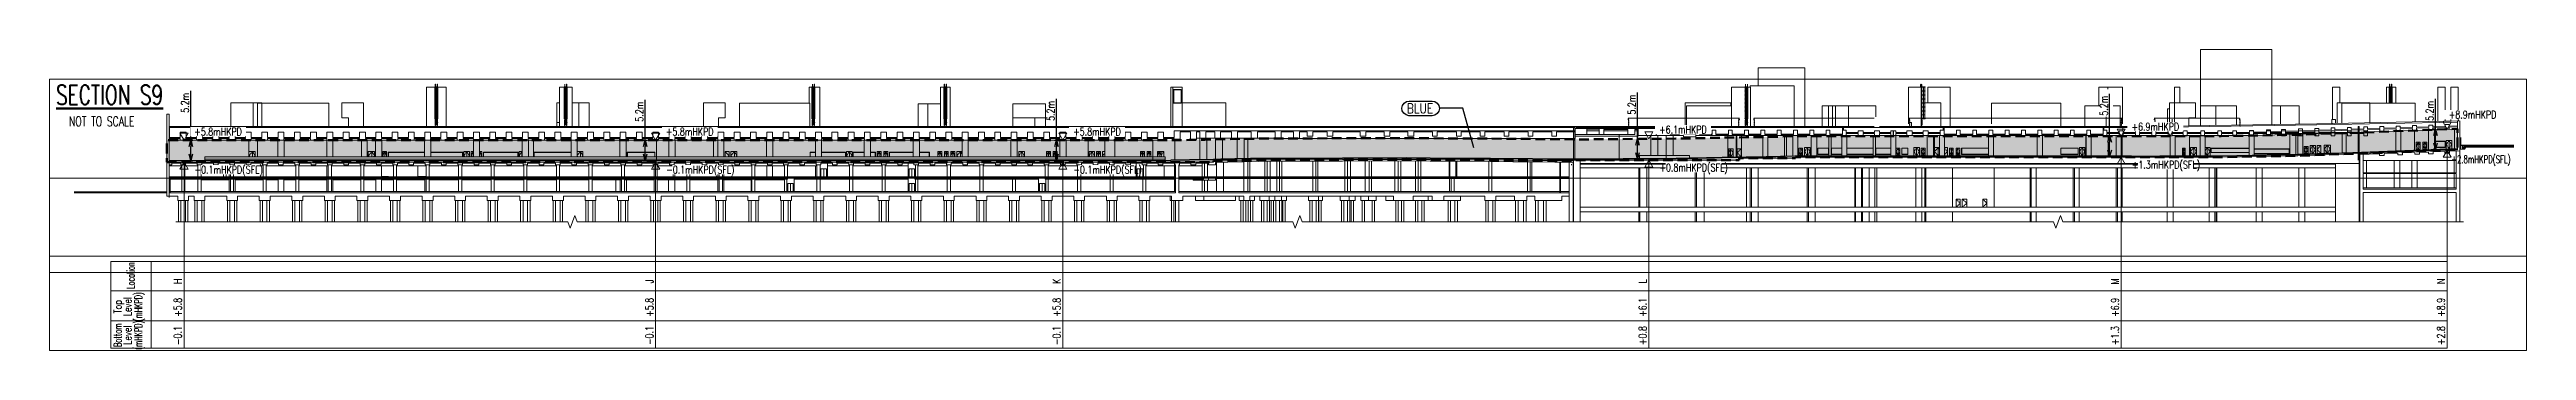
# Model space of a CAD drawing. Header units: millimetres. Extents: x 829698 to 839067, y 817400 to 823544.
# Drawn here: x 832773 to 835327, y 820155 to 820466 of the extents above; entities that cross this region are included whole.
import ezdxf
from ezdxf.enums import TextEntityAlignment as Align

# ---------------------------------------------------------------- set-up
doc = ezdxf.new("R2010")
doc.units = ezdxf.units.MM
for name, pattern in [('2X62X-MAGP-S-001$0$HIDDEN', [0.375, 0.25, -0.125]), ('2X62X-MAGP-S-001$0$HIDDEN2', [4.7625, 3.175, -1.5875]), ('2X62X-MAGP-S-001$0$HIDDENX2', [0.75, 0.5, -0.25]), ('DASHED2', [0.375, 0.25, -0.125])]:
    doc.linetypes.add(name, pattern=pattern)
for name, color, linetype, lineweight in [('01-feature', 8, 'Continuous', 13), ('01-occup', 7, 'DASHED2', 50), ('01-txt', 7, 'Continuous', 20), ('02-txt', 7, 'Continuous', 25)]:
    doc.layers.add(name, color=color, linetype=linetype, lineweight=lineweight)
doc.layers.add('01-hatch', color=7, linetype='Continuous', lineweight=0, true_color=0xa8def7)
doc.layers.add('viewport', color=2, linetype='Continuous', lineweight=20, plot=False)
doc.styles.add('ROMANS', font='romans.shx', dxfattribs={"width": 0.75})
doc.styles.get("Standard").update_dxf_attribs({"font": 'arial.ttf'})
doc.linetypes.add('2X62X-MAGP-S-001$0$FENCELINE2', pattern='A,0.25,-0.1,[132,ltypeshp.shx,S=0.1,R=0,X=-0.1,Y=0],-0.1,1', length=1.45)
doc.dimstyles.new('ISO-25', dxfattribs={"dimtxt": 2.5, "dimasz": 2.5, "dimexe": 1.25, "dimexo": 0.625, "dimtad": 1, "dimtxsty": 'Standard', "dimcen": 2.5, "dimadec": 0, "dimazin": 0, "dimtfac": 1, "dimtmove": 0, "dimatfit": 3, "dimfxl": 1, "dimarcsym": 0})

msp = doc.modelspace()

# ---------------------------------------------------------------- texts
at = {"layer": '01-txt', "lineweight": 25, "style": 'ROMANS', "width": 0.8}
msp.add_text('BLUE', height=10, dxfattribs=at).set_placement((834172.834, 820400.01))
at = {"layer": '01-txt', "style": 'ROMANS', "width": 0.65}
msp.add_text('+2.8mHKPD(SFL)', height=8, dxfattribs=at).set_placement((835249.936, 820348.514))
at = {"layer": '01-txt', "style": 'ROMANS'}
for s, width, p in [('Location', 0.55, (832860.61, 820232.501)), ('(mHKPD)', 0.5, (832868.346, 820200.346)), ('H', 0.75, (832909.189, 820226.504)), ('J', 0.75, (833395.587, 820226.523)), ('K', 0.75, (833815.599, 820226.504)), ('L', 0.75, (834419.875, 820226.504)), ('M', 0.75, (834907.075, 820226.504)), ('N', 0.75, (835243.086, 820226.504)), ('Top', 0.75, (832847.144, 820200.346)), ('Level', 0.75, (832857.329, 820200.346)), ('+5.8', 0.75, (832909.189, 820199.689)), ('+5.8', 0.75, (833395.587, 820199.709)), ('+5.8', 0.75, (833815.599, 820199.689)), ('+6.1', 0.75, (834419.875, 820199.689)), ('+6.9', 0.75, (834907.075, 820199.689)), ('+8.9', 0.75, (835243.086, 820199.689)), ('Bottom', 0.6, (832847.144, 820170.911)), ('Level', 0.75, (832857.329, 820170.911)), ('(mHKPD)', 0.5, (832868.346, 820170.911)), ('-0.1', 0.75, (832909.189, 820170.577)), ('-0.1', 0.75, (833395.587, 820170.597)), ('-0.1', 0.75, (833815.599, 820170.577)), ('+0.8', 0.75, (834419.875, 820170.577)), ('+1.3', 0.75, (834907.075, 820170.577)), ('+2.8', 0.75, (835243.086, 820170.577))]:
    msp.add_text(s, height=8, rotation=90, dxfattribs=dict(at, width=width)).set_placement(p, align=Align.CENTER)
at = {"layer": '02-txt', "lineweight": 50, "style": 'ROMANS', "width": 0.7}
msp.add_text('%%USECTION S9', height=20, rotation=0.018577, dxfattribs=at).set_placement((832779.574, 820408.948))
at = {"layer": '02-txt', "lineweight": 25, "style": 'ROMANS', "width": 0.7}
msp.add_text('NOT TO SCALE', height=10, rotation=0.018577, dxfattribs=at).set_placement((832792.94, 820386.625))

# ---------------------------------------------------------------- blocks, each defined once
blk = doc.blocks.new('2X62X-MAGP-S-001$0$SCREW4-P')
at = {"color": 8, "linetype": '2X62X-MAGP-S-001$0$HIDDEN'}
for p, q in [((160, 0), (-160, 0)), ((0, -160), (0, 160))]:
    blk.add_line(p, q, dxfattribs=at)
blk.add_lwpolyline([(-50, 87), (-100, 0), (-50, -87), (50, -87), (100, 0), (50, 87)], close=True)
for radius in [110, 50]:
    blk.add_circle((0, 0), radius)
blk = doc.blocks.new('2X62X-MAGP-S-001$0$A$C4B086B55')
at = {"linetype": '2X62X-MAGP-S-001$0$HIDDEN'}
blk.add_lwpolyline([(-250, 150), (-250, 2038), (-93, 2310), (-50, 2285), (-200, 2025), (-116, 2025, -0.7756896), (-116, 1858), (-181, 1858), (-181, 195), (-200, 195), (-200, 150)], format="xyb", close=True, dxfattribs=at)
blk = doc.blocks.new('_Open30')
at = {"color": 0, "linetype": 'ByBlock', "lineweight": -2}
for p, q in [((-1, 0.27), (0, 0)), ((0, 0), (-1, -0.27)), ((0, 0), (-1, 0))]:
    blk.add_line(p, q, dxfattribs=at)
blk = doc.blocks.new('*D80')
at = {"layer": '01-txt', "color": 0, "lineweight": -2, "ltscale": 4, "transparency": 16777216}
for p, q in [((832918.6, 820372.2), (832918.6, 820423.1)), ((832916.6, 820372.2), (832920.6, 820372.2)), ((832918.6, 820357.8), (832918.6, 820365.8)), ((832916.6, 820351.4), (832920.6, 820351.4))]:
    blk.add_line(p, q, dxfattribs=at)
at = {"layer": 'Defpoints', "color": 0, "ltscale": 4, "transparency": 16777216}
for p in [(832896.8, 820372.2), (832918.6, 820372.2), (832896.8, 820351.4)]:
    blk.add_point(p, dxfattribs=at)
at = {"layer": '01-txt', "color": 0, "lineweight": -2, "ltscale": 4, "transparency": 16777216, "xscale": 6.4, "yscale": 6.4, "zscale": 6.4}
for p, rotation in [((832918.6, 820372.2), 90), ((832918.6, 820351.4), 270)]:
    blk.add_blockref('_Open30', p, dxfattribs=dict(at, rotation=rotation))
at = {"layer": '01-txt', "color": 0, "ltscale": 4, "transparency": 16777216, "insert": (832912.6, 820410.7), "char_height": 8, "attachment_point": 5, "rotation": 90, "style": 'ROMANS'}
blk.add_mtext('5.2m', dxfattribs=at)
blk = doc.blocks.new('*D81')
at = {"layer": '01-txt', "color": 0, "lineweight": -2, "ltscale": 4, "transparency": 16777216}
for p, q in [((833387.2, 820372.2), (833387.2, 820414)), ((833385.2, 820372.2), (833389.2, 820372.2)), ((833387.2, 820357.8), (833387.2, 820365.8)), ((833385.2, 820351.4), (833389.2, 820351.4))]:
    blk.add_line(p, q, dxfattribs=at)
at = {"layer": 'Defpoints', "color": 0, "ltscale": 4, "transparency": 16777216}
for p in [(833341.9, 820372.2), (833387.2, 820372.2), (833342, 820351.4)]:
    blk.add_point(p, dxfattribs=at)
at = {"layer": '01-txt', "color": 0, "lineweight": -2, "ltscale": 4, "transparency": 16777216, "xscale": 6.4, "yscale": 6.4, "zscale": 6.4}
for p, rotation in [((833387.2, 820372.2), 90), ((833387.2, 820351.4), 270)]:
    blk.add_blockref('_Open30', p, dxfattribs=dict(at, rotation=rotation))
at = {"layer": '01-txt', "color": 0, "ltscale": 4, "transparency": 16777216, "insert": (833381.2, 820401.6), "char_height": 8, "attachment_point": 5, "rotation": 90, "style": 'ROMANS'}
blk.add_mtext('5.2m', dxfattribs=at)
blk = doc.blocks.new('*D82')
at = {"layer": '01-txt', "color": 0, "lineweight": -2, "ltscale": 4, "transparency": 16777216}
for p, q in [((833811.3, 820372.2), (833811.3, 820414.8)), ((833809.3, 820372.2), (833813.3, 820372.2)), ((833811.3, 820357.8), (833811.3, 820365.8)), ((833809.3, 820351.4), (833813.3, 820351.4))]:
    blk.add_line(p, q, dxfattribs=at)
at = {"layer": 'Defpoints', "color": 0, "ltscale": 4, "transparency": 16777216}
for p in [(833784.4, 820372.2), (833811.3, 820372.2), (833784.4, 820351.4)]:
    blk.add_point(p, dxfattribs=at)
at = {"layer": '01-txt', "color": 0, "lineweight": -2, "ltscale": 4, "transparency": 16777216, "xscale": 6.4, "yscale": 6.4, "zscale": 6.4}
for p, rotation in [((833811.3, 820372.2), 90), ((833811.3, 820351.4), 270)]:
    blk.add_blockref('_Open30', p, dxfattribs=dict(at, rotation=rotation))
at = {"layer": '01-txt', "color": 0, "ltscale": 4, "transparency": 16777216, "insert": (833805.3, 820402.4), "char_height": 8, "attachment_point": 5, "rotation": 90, "style": 'ROMANS'}
blk.add_mtext('5.2m', dxfattribs=at)
blk = doc.blocks.new('*D83')
at = {"layer": '01-txt', "color": 0, "lineweight": -2, "ltscale": 4, "transparency": 16777216}
for p, q in [((834897.5, 820376.4), (834897.5, 820420.1)), ((834897.5, 820376.4), (834899.5, 820376.4)), ((834897.5, 820362), (834897.5, 820370)), ((834897.5, 820355.6), (834899.5, 820355.6))]:
    blk.add_line(p, q, dxfattribs=at)
at = {"layer": 'Defpoints', "color": 0, "ltscale": 4, "transparency": 16777216}
for p in [(834897.5, 820376.4), (834897.5, 820355.6), (834897.5, 820355.6)]:
    blk.add_point(p, dxfattribs=at)
at = {"layer": '01-txt', "color": 0, "lineweight": -2, "ltscale": 4, "transparency": 16777216, "xscale": 6.4, "yscale": 6.4, "zscale": 6.4}
for p, rotation in [((834897.5, 820376.4), 90), ((834897.5, 820355.6), 270)]:
    blk.add_blockref('_Open30', p, dxfattribs=dict(at, rotation=rotation))
at = {"layer": '01-txt', "color": 0, "ltscale": 4, "transparency": 16777216, "insert": (834891.5, 820407.7), "char_height": 8, "attachment_point": 5, "rotation": 90, "style": 'ROMANS'}
blk.add_mtext('5.2m', dxfattribs=at)
blk = doc.blocks.new('*D84')
at = {"layer": '01-txt', "color": 0, "lineweight": -2, "ltscale": 4, "transparency": 16777216}
for p, q in [((835233.5, 820383.6), (835233.5, 820414.9)), ((835233.5, 820383.6), (835231.5, 820383.6)), ((835233.5, 820369.2), (835233.5, 820377.2)), ((835233.5, 820362.8), (835231.5, 820362.8))]:
    blk.add_line(p, q, dxfattribs=at)
at = {"layer": 'Defpoints', "color": 0, "ltscale": 4, "transparency": 16777216}
for p in [(835233.5, 820383.6), (835233.5, 820362.8), (835233.5, 820362.8)]:
    blk.add_point(p, dxfattribs=at)
at = {"layer": '01-txt', "color": 0, "lineweight": -2, "ltscale": 4, "transparency": 16777216, "xscale": 6.4, "yscale": 6.4, "zscale": 6.4}
for p, rotation in [((835233.5, 820383.6), 90), ((835233.5, 820362.8), 270)]:
    blk.add_blockref('_Open30', p, dxfattribs=dict(at, rotation=rotation))
at = {"layer": '01-txt', "color": 0, "ltscale": 4, "transparency": 16777216, "insert": (835227.5, 820402.4), "char_height": 8, "attachment_point": 5, "rotation": 90, "style": 'ROMANS'}
blk.add_mtext('5.2m', dxfattribs=at)
blk = doc.blocks.new('*D85')
at = {"layer": '01-txt', "color": 0, "lineweight": -2, "ltscale": 4, "transparency": 16777216}
for p, q in [((834410.6, 820373.6), (834410.6, 820421.4)), ((834410.6, 820373.6), (834412.6, 820373.6)), ((834410.6, 820359.2), (834410.6, 820367.2)), ((834410.6, 820352.8), (834412.6, 820352.8))]:
    blk.add_line(p, q, dxfattribs=at)
at = {"layer": 'Defpoints', "color": 0, "ltscale": 4, "transparency": 16777216}
for p in [(834410.3, 820373.6), (834410.3, 820352.8), (834410.6, 820352.8)]:
    blk.add_point(p, dxfattribs=at)
at = {"layer": '01-txt', "color": 0, "lineweight": -2, "ltscale": 4, "transparency": 16777216, "xscale": 6.4, "yscale": 6.4, "zscale": 6.4}
for p, rotation in [((834410.6, 820373.6), 90), ((834410.6, 820352.8), 270)]:
    blk.add_blockref('_Open30', p, dxfattribs=dict(at, rotation=rotation))
at = {"layer": '01-txt', "color": 0, "ltscale": 4, "transparency": 16777216, "insert": (834404.6, 820408.9), "char_height": 8, "attachment_point": 5, "rotation": 90, "style": 'ROMANS'}
blk.add_mtext('5.2m', dxfattribs=at)

# ---------------------------------------------------------------- dimensions: what is measured, and where the dimension line sits
at = {"layer": '01-txt', "ltscale": 4}
for base, p1, p2, override, picture, middle in [((832918.605, 820372.219), (832896.773, 820351.419), (832896.773, 820372.219), {"dimtxt": 8, "dimasz": 6.4, "dimexe": 2, "dimexo": 2, "dimgap": 2, "dimtxsty": 'ROMANS', "dimblk1": 'Open30', "dimblk2": 'Open30', "dimsah": 1, "dimdle": 1, "dimfxl": 2, "dimfxlon": 1, "dimarcsym": 2}, '*D80', (832918.605, 820410.653)), ((834410.56, 820352.755), (834410.269, 820373.555), (834410.269, 820352.755), {"dimtxt": 8, "dimasz": 6.4, "dimexe": 2, "dimexo": 2, "dimgap": 2, "dimjust": 1, "dimtxsty": 'ROMANS', "dimblk1": 'Open30', "dimblk2": 'Open30', "dimsah": 1, "dimdle": 1, "dimfxl": 2, "dimfxlon": 1, "dimarcsym": 2}, '*D85', (834410.56, 820408.939)), ((834897.469, 820355.619), (834897.469, 820376.419), (834897.469, 820355.619), {"dimtxt": 8, "dimasz": 6.4, "dimexe": 2, "dimexo": 2, "dimgap": 2, "dimjust": 1, "dimtxsty": 'ROMANS', "dimblk1": 'Open30', "dimblk2": 'Open30', "dimsah": 1, "dimdle": 1, "dimfxl": 2, "dimfxlon": 1, "dimarcsym": 2}, '*D83', (834897.469, 820407.676)), ((833387.216, 820372.219), (833341.963, 820351.419), (833341.938, 820372.219), {"dimtxt": 8, "dimasz": 6.4, "dimexe": 2, "dimexo": 2, "dimgap": 2, "dimtxsty": 'ROMANS', "dimblk1": 'Open30', "dimblk2": 'Open30', "dimsah": 1, "dimdle": 1, "dimfxl": 2, "dimfxlon": 1, "dimarcsym": 2}, '*D81', (833387.216, 820401.614))]:
    dim = msp.add_linear_dim(base=base, p1=p1, p2=p2, angle=270, text='5.2m', dimstyle='ISO-25', override=override, dxfattribs=at)
    dim.commit()
    dim.dimension.update_dxf_attribs({"geometry": picture, "text_midpoint": middle, "dimtype": 160})

# ---------------------------------------------------------------- hatches: boundary and pattern name
at = {"layer": '01-hatch', "ltscale": 4}
h = msp.add_hatch(color=256, dxfattribs=at)
h.dxf.hatch_style = 1
h.paths.add_polyline_path([(832893.957, 820349.551), (833973.422, 820349.531), (833973.422, 820350.931), (833995.25, 820351.532), (834004.18, 820351.732), (834019.339, 820351.932), (834057.726, 820352.132), (834106.29, 820352.331), (834172.67, 820352.531), (834344.598, 820351.199), (834344.598, 820351.791), (834351.41, 820351.791), (834515.443, 820351.791), (834515.443, 820353.791), (834573.425, 820353.791), (834573.425, 820354.811), (835012.815, 820354.811), (835091.499, 820356.212), (835202, 820360.212), (835256.125, 820362.255), (835256.125, 820383.99), (835201.189, 820381.917), (835147.665, 820379.918), (835090.924, 820377.925), (835012.622, 820376.531), (834572.404, 820376.531), (834542.653, 820375.528), (834522.276, 820375.33), (834497.413, 820374.927), (834489.364, 820374.725), (834481.166, 820374.526), (834472.217, 820374.327), (834462.115, 820374.128), (834450.142, 820373.929), (834434.498, 820373.731), (834395.552, 820373.531), (834380.467, 820373.33), (834354.416, 820373.132), (834325.502, 820373.331), (834282.081, 820373.731), (834258.978, 820373.931), (834224.843, 820374.131), (834197.004, 820374.331), (834172.727, 820374.532), (834106.212, 820374.331), (834057.623, 820374.131), (834019.136, 820373.931), (834003.766, 820373.728), (833987.347, 820373.324), (833972.899, 820372.925), (833964.245, 820372.729), (833948.328, 820372.53), (833929.24, 820372.331), (832893.957, 820372.331)])

# ---------------------------------------------------------------- linework, layer by layer
at = {"layer": '01-feature'}
for p, q in [((834583.249, 820447.019), (834534.849, 820447.019)), ((834534.849, 820447.019), (834534.849, 820428.219)), ((834583.249, 820447.019), (834583.249, 820386.419)), ((835064.649, 820465.819), (834991.249, 820465.819)), ((834991.249, 820465.819), (834991.249, 820387.317)), ((835064.649, 820465.819), (835064.649, 820388.482)), ((833181.971, 820426.819), (833161.571, 820426.819)), ((833161.571, 820386.419), (833161.571, 820426.819)), ((833170.291, 820426.939), (833170.291, 820427.139)), ((833170.291, 820423.039), (833170.291, 820426.939)), ((833170.291, 820422.839), (833170.291, 820423.039)), ((833170.291, 820422.839), (833170.291, 820418.939)), ((833170.291, 820418.739), (833170.291, 820418.939)), ((833170.291, 820418.739), (833170.291, 820414.839)), ((833170.331, 820423.039), (833170.331, 820426.939)), ((833170.331, 820422.839), (833170.331, 820418.939)), ((833170.331, 820418.739), (833170.331, 820414.839)), ((833170.371, 820426.939), (833170.371, 820427.139)), ((833170.371, 820422.839), (833170.371, 820423.039)), ((833170.371, 820418.739), (833170.371, 820418.939)), ((833170.491, 820426.939), (833170.491, 820427.139)), ((833170.491, 820422.839), (833170.491, 820423.039)), ((833170.491, 820418.739), (833170.491, 820418.939)), ((833170.651, 820426.939), (833170.651, 820427.139)), ((833170.651, 820422.839), (833170.651, 820423.039)), ((833170.651, 820418.739), (833170.651, 820418.939)), ((833170.691, 820429.939), (833170.691, 820427.139)), ((833170.691, 820426.939), (833170.691, 820423.039)), ((833170.691, 820422.839), (833170.691, 820418.939)), ((833170.691, 820418.739), (833170.691, 820414.839)), ((833170.811, 820426.939), (833170.811, 820427.139)), ((833170.811, 820422.839), (833170.811, 820423.039)), ((833170.811, 820418.739), (833170.811, 820418.939)), ((833170.851, 820429.939), (833170.851, 820427.139)), ((833170.851, 820426.939), (833170.851, 820425.899)), ((833170.851, 820425.779), (833170.851, 820424.699)), ((833170.851, 820424.579), (833170.851, 820423.499)), ((833170.851, 820423.379), (833170.851, 820423.039)), ((833170.851, 820422.839), (833170.851, 820422.279)), ((833170.851, 820422.159), (833170.851, 820421.079)), ((833170.851, 820420.959), (833170.851, 820419.879)), ((833170.851, 820419.759), (833170.851, 820418.939)), ((833170.851, 820418.739), (833170.851, 820418.679)), ((833170.851, 820418.559), (833170.851, 820417.479)), ((833170.851, 820417.359), (833170.851, 820416.279)), ((833170.851, 820416.159), (833170.851, 820415.079)), ((833171.011, 820426.939), (833171.011, 820427.139)), ((833171.011, 820422.839), (833171.011, 820423.039)), ((833171.011, 820418.739), (833171.011, 820418.939)), ((833171.251, 820426.939), (833171.251, 820427.139)), ((833171.251, 820422.839), (833171.251, 820423.039)), ((833171.251, 820418.739), (833171.251, 820418.939)), ((833171.551, 820426.939), (833171.551, 820427.139)), ((833171.551, 820422.839), (833171.551, 820423.039)), ((833171.551, 820418.739), (833171.551, 820418.939)), ((833171.691, 820423.039), (833171.691, 820426.939)), ((833171.691, 820422.839), (833171.691, 820418.939)), ((833171.691, 820418.739), (833171.691, 820414.839)), ((833171.851, 820423.039), (833171.851, 820426.939)), ((833171.851, 820422.839), (833171.851, 820418.939)), ((833171.851, 820418.739), (833171.851, 820414.839)), ((833171.991, 820426.939), (833171.991, 820427.139)), ((833171.991, 820422.839), (833171.991, 820423.039)), ((833171.991, 820418.739), (833171.991, 820418.939)), ((833172.291, 820426.939), (833172.291, 820427.139)), ((833172.291, 820422.839), (833172.291, 820423.039)), ((833172.291, 820418.739), (833172.291, 820418.939)), ((833172.531, 820426.939), (833172.531, 820427.139)), ((833172.531, 820422.839), (833172.531, 820423.039)), ((833172.531, 820418.739), (833172.531, 820418.939)), ((833172.691, 820429.939), (833172.691, 820427.139)), ((833172.691, 820426.939), (833172.691, 820425.899)), ((833172.691, 820425.779), (833172.691, 820424.699)), ((833172.691, 820424.579), (833172.691, 820423.499)), ((833172.691, 820423.379), (833172.691, 820423.039)), ((833172.691, 820422.839), (833172.691, 820422.279)), ((833172.691, 820422.159), (833172.691, 820421.079)), ((833172.691, 820420.959), (833172.691, 820419.879)), ((833172.691, 820419.759), (833172.691, 820418.939)), ((833172.691, 820418.739), (833172.691, 820418.679)), ((833172.691, 820418.559), (833172.691, 820417.479)), ((833172.691, 820417.359), (833172.691, 820416.279)), ((833172.691, 820416.159), (833172.691, 820415.079)), ((833172.731, 820426.939), (833172.731, 820427.139)), ((833172.731, 820422.839), (833172.731, 820423.039)), ((833172.731, 820418.739), (833172.731, 820418.939)), ((833172.851, 820429.939), (833172.851, 820427.139)), ((833172.851, 820426.939), (833172.851, 820423.039)), ((833172.851, 820422.839), (833172.851, 820418.939)), ((833172.851, 820418.739), (833172.851, 820414.839)), ((833172.891, 820426.939), (833172.891, 820427.139)), ((833172.891, 820422.839), (833172.891, 820423.039)), ((833172.891, 820418.739), (833172.891, 820418.939)), ((833173.051, 820426.939), (833173.051, 820427.139)), ((833173.051, 820422.839), (833173.051, 820423.039)), ((833173.051, 820418.739), (833173.051, 820418.939)), ((833173.171, 820426.939), (833173.171, 820427.139)), ((833173.171, 820422.839), (833173.171, 820423.039)), ((833173.171, 820418.739), (833173.171, 820418.939)), ((833173.211, 820423.039), (833173.211, 820426.939)), ((833173.211, 820422.839), (833173.211, 820418.939)), ((833173.211, 820418.739), (833173.211, 820414.839)), ((833173.251, 820426.939), (833173.251, 820427.139)), ((833173.251, 820423.039), (833173.251, 820426.939)), ((833173.251, 820422.839), (833173.251, 820423.039)), ((833173.251, 820422.839), (833173.251, 820418.939)), ((833173.251, 820418.739), (833173.251, 820418.939)), ((833173.251, 820418.739), (833173.251, 820414.839)), ((833181.971, 820386.419), (833181.971, 820426.819)), ((833311.771, 820426.819), (833298.771, 820426.819)), ((833298.771, 820386.419), (833298.771, 820426.819)), ((833303.791, 820426.939), (833303.791, 820427.139)), ((833303.791, 820423.039), (833303.791, 820426.939)), ((833303.791, 820422.839), (833303.791, 820423.039)), ((833303.791, 820422.839), (833303.791, 820418.939)), ((833303.791, 820418.739), (833303.791, 820418.939)), ((833303.791, 820418.739), (833303.791, 820414.839)), ((833303.831, 820423.039), (833303.831, 820426.939)), ((833303.831, 820422.839), (833303.831, 820418.939)), ((833303.831, 820418.739), (833303.831, 820414.839)), ((833303.871, 820426.939), (833303.871, 820427.139)), ((833303.871, 820422.839), (833303.871, 820423.039)), ((833303.871, 820418.739), (833303.871, 820418.939)), ((833303.991, 820426.939), (833303.991, 820427.139)), ((833303.991, 820422.839), (833303.991, 820423.039)), ((833303.991, 820418.739), (833303.991, 820418.939)), ((833304.151, 820426.939), (833304.151, 820427.139)), ((833304.151, 820422.839), (833304.151, 820423.039)), ((833304.151, 820418.739), (833304.151, 820418.939)), ((833304.191, 820429.939), (833304.191, 820427.139)), ((833304.191, 820426.939), (833304.191, 820423.039)), ((833304.191, 820422.839), (833304.191, 820418.939)), ((833304.191, 820418.739), (833304.191, 820414.839)), ((833304.311, 820426.939), (833304.311, 820427.139)), ((833304.311, 820422.839), (833304.311, 820423.039)), ((833304.311, 820418.739), (833304.311, 820418.939)), ((833304.351, 820429.939), (833304.351, 820427.139)), ((833304.351, 820426.939), (833304.351, 820425.899)), ((833304.351, 820425.779), (833304.351, 820424.699)), ((833304.351, 820424.579), (833304.351, 820423.499)), ((833304.351, 820423.379), (833304.351, 820423.039)), ((833304.351, 820422.839), (833304.351, 820422.279)), ((833304.351, 820422.159), (833304.351, 820421.079)), ((833304.351, 820420.959), (833304.351, 820419.879)), ((833304.351, 820419.759), (833304.351, 820418.939)), ((833304.351, 820418.739), (833304.351, 820418.679)), ((833304.351, 820418.559), (833304.351, 820417.479)), ((833304.351, 820417.359), (833304.351, 820416.279)), ((833304.351, 820416.159), (833304.351, 820415.079)), ((833304.511, 820426.939), (833304.511, 820427.139)), ((833304.511, 820422.839), (833304.511, 820423.039)), ((833304.511, 820418.739), (833304.511, 820418.939)), ((833304.751, 820426.939), (833304.751, 820427.139)), ((833304.751, 820422.839), (833304.751, 820423.039)), ((833304.751, 820418.739), (833304.751, 820418.939)), ((833305.051, 820426.939), (833305.051, 820427.139)), ((833305.051, 820422.839), (833305.051, 820423.039)), ((833305.051, 820418.739), (833305.051, 820418.939)), ((833305.191, 820423.039), (833305.191, 820426.939)), ((833305.191, 820422.839), (833305.191, 820418.939)), ((833305.191, 820418.739), (833305.191, 820414.839)), ((833305.351, 820423.039), (833305.351, 820426.939)), ((833305.351, 820422.839), (833305.351, 820418.939)), ((833305.351, 820418.739), (833305.351, 820414.839)), ((833305.491, 820426.939), (833305.491, 820427.139)), ((833305.491, 820422.839), (833305.491, 820423.039)), ((833305.491, 820418.739), (833305.491, 820418.939)), ((833305.791, 820426.939), (833305.791, 820427.139)), ((833305.791, 820422.839), (833305.791, 820423.039)), ((833305.791, 820418.739), (833305.791, 820418.939)), ((833306.031, 820426.939), (833306.031, 820427.139)), ((833306.031, 820422.839), (833306.031, 820423.039)), ((833306.031, 820418.739), (833306.031, 820418.939)), ((833306.191, 820429.939), (833306.191, 820427.139)), ((833306.191, 820426.939), (833306.191, 820425.899)), ((833306.191, 820425.779), (833306.191, 820424.699)), ((833306.191, 820424.579), (833306.191, 820423.499)), ((833306.191, 820423.379), (833306.191, 820423.039)), ((833306.191, 820422.839), (833306.191, 820422.279)), ((833306.191, 820422.159), (833306.191, 820421.079)), ((833306.191, 820420.959), (833306.191, 820419.879)), ((833306.191, 820419.759), (833306.191, 820418.939)), ((833306.191, 820418.739), (833306.191, 820418.679)), ((833306.191, 820418.559), (833306.191, 820417.479)), ((833306.191, 820417.359), (833306.191, 820416.279)), ((833306.191, 820416.159), (833306.191, 820415.079)), ((833306.231, 820426.939), (833306.231, 820427.139)), ((833306.231, 820422.839), (833306.231, 820423.039)), ((833306.231, 820418.739), (833306.231, 820418.939)), ((833306.351, 820429.939), (833306.351, 820427.139)), ((833306.351, 820426.939), (833306.351, 820423.039)), ((833306.351, 820422.839), (833306.351, 820418.939)), ((833306.351, 820418.739), (833306.351, 820414.839)), ((833306.391, 820426.939), (833306.391, 820427.139)), ((833306.391, 820422.839), (833306.391, 820423.039)), ((833306.391, 820418.739), (833306.391, 820418.939)), ((833306.551, 820426.939), (833306.551, 820427.139)), ((833306.551, 820422.839), (833306.551, 820423.039)), ((833306.551, 820418.739), (833306.551, 820418.939)), ((833306.671, 820426.939), (833306.671, 820427.139)), ((833306.671, 820422.839), (833306.671, 820423.039)), ((833306.671, 820418.739), (833306.671, 820418.939)), ((833306.711, 820423.039), (833306.711, 820426.939)), ((833306.711, 820422.839), (833306.711, 820418.939)), ((833306.711, 820418.739), (833306.711, 820414.839)), ((833306.751, 820426.939), (833306.751, 820427.139)), ((833306.751, 820423.039), (833306.751, 820426.939)), ((833306.751, 820422.839), (833306.751, 820423.039)), ((833306.751, 820422.839), (833306.751, 820418.939)), ((833306.751, 820418.739), (833306.751, 820418.939)), ((833306.751, 820418.739), (833306.751, 820414.839)), ((833311.771, 820386.419), (833311.771, 820426.819)), ((833559.297, 820426.819), (833556.371, 820426.819)), ((833556.371, 820410.419), (833556.371, 820426.819)), ((833559.181, 820426.939), (833559.181, 820427.139)), ((833559.181, 820423.039), (833559.181, 820426.939)), ((833559.181, 820422.839), (833559.181, 820423.039)), ((833559.181, 820422.839), (833559.181, 820418.939)), ((833559.181, 820418.739), (833559.181, 820418.939)), ((833559.181, 820418.739), (833559.181, 820414.839)), ((833559.221, 820423.039), (833559.221, 820426.939)), ((833559.221, 820422.839), (833559.221, 820418.939)), ((833559.221, 820418.739), (833559.221, 820414.839)), ((833559.261, 820426.939), (833559.261, 820427.139)), ((833559.261, 820422.839), (833559.261, 820423.039)), ((833559.261, 820418.739), (833559.261, 820418.939)), ((833559.381, 820426.939), (833559.381, 820427.139)), ((833559.381, 820422.839), (833559.381, 820423.039)), ((833559.381, 820418.739), (833559.381, 820418.939)), ((833560.297, 820426.819), (833559.457, 820426.819)), ((833559.541, 820426.939), (833559.541, 820427.139)), ((833559.541, 820422.839), (833559.541, 820423.039)), ((833559.541, 820418.739), (833559.541, 820418.939)), ((833559.581, 820429.939), (833559.581, 820427.139)), ((833559.581, 820426.939), (833559.581, 820423.039)), ((833559.581, 820422.839), (833559.581, 820418.939)), ((833559.581, 820418.739), (833559.581, 820414.839)), ((833559.701, 820426.939), (833559.701, 820427.139)), ((833559.701, 820422.839), (833559.701, 820423.039)), ((833559.701, 820418.739), (833559.701, 820418.939)), ((833559.741, 820429.939), (833559.741, 820427.139)), ((833559.741, 820426.939), (833559.741, 820425.899)), ((833559.741, 820425.779), (833559.741, 820424.699)), ((833559.741, 820424.579), (833559.741, 820423.499)), ((833559.741, 820423.379), (833559.741, 820423.039)), ((833559.741, 820422.839), (833559.741, 820422.279)), ((833559.741, 820422.159), (833559.741, 820421.079)), ((833559.741, 820420.959), (833559.741, 820419.879)), ((833559.741, 820419.759), (833559.741, 820418.939)), ((833559.741, 820418.739), (833559.741, 820418.679)), ((833559.741, 820418.559), (833559.741, 820417.479)), ((833559.741, 820417.359), (833559.741, 820416.279)), ((833559.741, 820416.159), (833559.741, 820415.079)), ((833559.901, 820426.939), (833559.901, 820427.139)), ((833559.901, 820422.839), (833559.901, 820423.039)), ((833559.901, 820418.739), (833559.901, 820418.939)), ((833560.141, 820426.939), (833560.141, 820427.139)), ((833560.141, 820422.839), (833560.141, 820423.039)), ((833560.141, 820418.739), (833560.141, 820418.939)), ((833560.441, 820426.939), (833560.441, 820427.139)), ((833560.441, 820422.839), (833560.441, 820423.039)), ((833560.441, 820418.739), (833560.441, 820418.939)), ((833561.297, 820426.819), (833560.457, 820426.819)), ((833560.581, 820423.039), (833560.581, 820426.939)), ((833560.581, 820422.839), (833560.581, 820418.939)), ((833560.581, 820418.739), (833560.581, 820414.839)), ((833560.741, 820423.039), (833560.741, 820426.939)), ((833560.741, 820422.839), (833560.741, 820418.939)), ((833560.741, 820418.739), (833560.741, 820414.839)), ((833560.881, 820426.939), (833560.881, 820427.139)), ((833560.881, 820422.839), (833560.881, 820423.039)), ((833560.881, 820418.739), (833560.881, 820418.939)), ((833561.181, 820426.939), (833561.181, 820427.139)), ((833561.181, 820422.839), (833561.181, 820423.039)), ((833561.181, 820418.739), (833561.181, 820418.939)), ((833561.421, 820426.939), (833561.421, 820427.139)), ((833561.421, 820422.839), (833561.421, 820423.039)), ((833561.421, 820418.739), (833561.421, 820418.939)), ((833567.171, 820426.819), (833561.457, 820426.819)), ((833561.581, 820429.939), (833561.581, 820427.139)), ((833561.581, 820426.939), (833561.581, 820425.899)), ((833561.581, 820425.779), (833561.581, 820424.699)), ((833561.581, 820424.579), (833561.581, 820423.499)), ((833561.581, 820423.379), (833561.581, 820423.039)), ((833561.581, 820422.839), (833561.581, 820422.279)), ((833561.581, 820422.159), (833561.581, 820421.079)), ((833561.581, 820420.959), (833561.581, 820419.879)), ((833561.581, 820419.759), (833561.581, 820418.939)), ((833561.581, 820418.739), (833561.581, 820418.679)), ((833561.581, 820418.559), (833561.581, 820417.479)), ((833561.581, 820417.359), (833561.581, 820416.279)), ((833561.581, 820416.159), (833561.581, 820415.079)), ((833561.621, 820426.939), (833561.621, 820427.139)), ((833561.621, 820422.839), (833561.621, 820423.039)), ((833561.621, 820418.739), (833561.621, 820418.939)), ((833561.741, 820429.939), (833561.741, 820427.139)), ((833561.741, 820426.939), (833561.741, 820423.039)), ((833561.741, 820422.839), (833561.741, 820418.939)), ((833561.741, 820418.739), (833561.741, 820414.839)), ((833561.781, 820426.939), (833561.781, 820427.139)), ((833561.781, 820422.839), (833561.781, 820423.039)), ((833561.781, 820418.739), (833561.781, 820418.939)), ((833561.941, 820426.939), (833561.941, 820427.139)), ((833561.941, 820422.839), (833561.941, 820423.039)), ((833561.941, 820418.739), (833561.941, 820418.939)), ((833562.061, 820426.939), (833562.061, 820427.139)), ((833562.061, 820422.839), (833562.061, 820423.039)), ((833562.061, 820418.739), (833562.061, 820418.939)), ((833562.101, 820423.039), (833562.101, 820426.939)), ((833562.101, 820422.839), (833562.101, 820418.939)), ((833562.101, 820418.739), (833562.101, 820414.839)), ((833562.141, 820426.939), (833562.141, 820427.139)), ((833562.141, 820423.039), (833562.141, 820426.939)), ((833562.141, 820422.839), (833562.141, 820423.039)), ((833562.141, 820422.839), (833562.141, 820418.939)), ((833562.141, 820418.739), (833562.141, 820418.939)), ((833562.141, 820418.739), (833562.141, 820414.839)), ((833567.171, 820386.419), (833567.171, 820426.819)), ((833701.571, 820426.819), (833691.891, 820426.819)), ((833691.891, 820386.419), (833691.891, 820426.819)), ((833695.228, 820426.939), (833695.228, 820427.139)), ((833695.228, 820423.039), (833695.228, 820426.939)), ((833695.228, 820422.839), (833695.228, 820423.039)), ((833695.228, 820422.839), (833695.228, 820418.939)), ((833695.228, 820418.739), (833695.228, 820418.939)), ((833695.228, 820418.739), (833695.228, 820414.839)), ((833695.268, 820423.039), (833695.268, 820426.939)), ((833695.268, 820422.839), (833695.268, 820418.939)), ((833695.268, 820418.739), (833695.268, 820414.839)), ((833695.308, 820426.939), (833695.308, 820427.139)), ((833695.308, 820422.839), (833695.308, 820423.039)), ((833695.308, 820418.739), (833695.308, 820418.939)), ((833695.428, 820426.939), (833695.428, 820427.139)), ((833695.428, 820422.839), (833695.428, 820423.039)), ((833695.428, 820418.739), (833695.428, 820418.939)), ((833695.588, 820426.939), (833695.588, 820427.139)), ((833695.588, 820422.839), (833695.588, 820423.039)), ((833695.588, 820418.739), (833695.588, 820418.939)), ((833695.628, 820429.939), (833695.628, 820427.139)), ((833695.628, 820426.939), (833695.628, 820423.039)), ((833695.628, 820422.839), (833695.628, 820418.939)), ((833695.628, 820418.739), (833695.628, 820414.839)), ((833695.748, 820426.939), (833695.748, 820427.139)), ((833695.748, 820422.839), (833695.748, 820423.039)), ((833695.748, 820418.739), (833695.748, 820418.939)), ((833695.788, 820429.939), (833695.788, 820427.139)), ((833695.788, 820426.939), (833695.788, 820425.899)), ((833695.788, 820425.779), (833695.788, 820424.699)), ((833695.788, 820424.579), (833695.788, 820423.499)), ((833695.788, 820423.379), (833695.788, 820423.039)), ((833695.788, 820422.839), (833695.788, 820422.279)), ((833695.788, 820422.159), (833695.788, 820421.079)), ((833695.788, 820420.959), (833695.788, 820419.879)), ((833695.788, 820419.759), (833695.788, 820418.939)), ((833695.788, 820418.739), (833695.788, 820418.679)), ((833695.788, 820418.559), (833695.788, 820417.479)), ((833695.788, 820417.359), (833695.788, 820416.279)), ((833695.788, 820416.159), (833695.788, 820415.079)), ((833695.948, 820426.939), (833695.948, 820427.139)), ((833695.948, 820422.839), (833695.948, 820423.039)), ((833695.948, 820418.739), (833695.948, 820418.939)), ((833696.188, 820426.939), (833696.188, 820427.139)), ((833696.188, 820422.839), (833696.188, 820423.039)), ((833696.188, 820418.739), (833696.188, 820418.939)), ((833696.488, 820426.939), (833696.488, 820427.139)), ((833696.488, 820422.839), (833696.488, 820423.039)), ((833696.488, 820418.739), (833696.488, 820418.939)), ((833696.628, 820423.039), (833696.628, 820426.939)), ((833696.628, 820422.839), (833696.628, 820418.939)), ((833696.628, 820418.739), (833696.628, 820414.839)), ((833696.788, 820423.039), (833696.788, 820426.939)), ((833696.788, 820422.839), (833696.788, 820418.939)), ((833696.788, 820418.739), (833696.788, 820414.839)), ((833696.928, 820426.939), (833696.928, 820427.139)), ((833696.928, 820422.839), (833696.928, 820423.039)), ((833696.928, 820418.739), (833696.928, 820418.939)), ((833697.228, 820426.939), (833697.228, 820427.139)), ((833697.228, 820422.839), (833697.228, 820423.039)), ((833697.228, 820418.739), (833697.228, 820418.939)), ((833697.468, 820426.939), (833697.468, 820427.139)), ((833697.468, 820422.839), (833697.468, 820423.039)), ((833697.468, 820418.739), (833697.468, 820418.939)), ((833697.628, 820429.939), (833697.628, 820427.139)), ((833697.628, 820426.939), (833697.628, 820425.899)), ((833697.628, 820425.779), (833697.628, 820424.699)), ((833697.628, 820424.579), (833697.628, 820423.499)), ((833697.628, 820423.379), (833697.628, 820423.039)), ((833697.628, 820422.839), (833697.628, 820422.279)), ((833697.628, 820422.159), (833697.628, 820421.079)), ((833697.628, 820420.959), (833697.628, 820419.879)), ((833697.628, 820419.759), (833697.628, 820418.939)), ((833697.628, 820418.739), (833697.628, 820418.679)), ((833697.628, 820418.559), (833697.628, 820417.479)), ((833697.628, 820417.359), (833697.628, 820416.279)), ((833697.628, 820416.159), (833697.628, 820415.079)), ((833697.668, 820426.939), (833697.668, 820427.139)), ((833697.668, 820422.839), (833697.668, 820423.039)), ((833697.668, 820418.739), (833697.668, 820418.939)), ((833697.788, 820429.939), (833697.788, 820427.139)), ((833697.788, 820426.939), (833697.788, 820423.039)), ((833697.788, 820422.839), (833697.788, 820418.939)), ((833697.788, 820418.739), (833697.788, 820414.839)), ((833697.828, 820426.939), (833697.828, 820427.139)), ((833697.828, 820422.839), (833697.828, 820423.039)), ((833697.828, 820418.739), (833697.828, 820418.939)), ((833697.988, 820426.939), (833697.988, 820427.139)), ((833697.988, 820422.839), (833697.988, 820423.039)), ((833697.988, 820418.739), (833697.988, 820418.939)), ((833698.108, 820426.939), (833698.108, 820427.139)), ((833698.108, 820422.839), (833698.108, 820423.039)), ((833698.108, 820418.739), (833698.108, 820418.939)), ((833698.147, 820423.039), (833698.147, 820426.939)), ((833698.147, 820422.839), (833698.147, 820418.939)), ((833698.147, 820418.739), (833698.147, 820414.839)), ((833698.188, 820426.939), (833698.188, 820427.139)), ((833698.188, 820423.039), (833698.188, 820426.939)), ((833698.188, 820422.839), (833698.188, 820423.039)), ((833698.188, 820422.839), (833698.188, 820418.939)), ((833698.188, 820418.739), (833698.188, 820418.939)), ((833698.188, 820418.739), (833698.188, 820414.839)), ((833701.571, 820386.419), (833701.571, 820426.819)), ((833940.87, 820426.819), (833929.353, 820426.819)), ((833929.353, 820426.819), (833929.353, 820386.419)), ((833931.413, 820426.819), (833931.413, 820386.419)), ((833940.87, 820426.819), (833940.87, 820386.419)), ((834526.973, 820426.819), (834507.573, 820426.819)), ((834507.573, 820426.819), (834507.573, 820386.419)), ((834521.462, 820426.939), (834521.462, 820427.139)), ((834521.462, 820423.039), (834521.462, 820426.939)), ((834521.462, 820422.839), (834521.462, 820423.039)), ((834521.462, 820422.839), (834521.462, 820418.939)), ((834521.462, 820418.739), (834521.462, 820418.939)), ((834521.462, 820418.739), (834521.462, 820414.839)), ((834521.502, 820423.039), (834521.502, 820426.939)), ((834521.502, 820422.839), (834521.502, 820418.939)), ((834521.502, 820418.739), (834521.502, 820414.839)), ((834521.542, 820426.939), (834521.542, 820427.139)), ((834521.542, 820422.839), (834521.542, 820423.039)), ((834521.542, 820418.739), (834521.542, 820418.939)), ((834521.662, 820426.939), (834521.662, 820427.139)), ((834521.662, 820422.839), (834521.662, 820423.039)), ((834521.662, 820418.739), (834521.662, 820418.939)), ((834521.822, 820426.939), (834521.822, 820427.139)), ((834521.822, 820422.839), (834521.822, 820423.039)), ((834521.822, 820418.739), (834521.822, 820418.939)), ((834521.862, 820429.939), (834521.862, 820427.139)), ((834521.862, 820426.939), (834521.862, 820423.039)), ((834521.862, 820422.839), (834521.862, 820418.939)), ((834521.862, 820418.739), (834521.862, 820414.839)), ((834521.982, 820426.939), (834521.982, 820427.139)), ((834521.982, 820422.839), (834521.982, 820423.039)), ((834521.982, 820418.739), (834521.982, 820418.939)), ((834522.022, 820429.939), (834522.022, 820427.139)), ((834522.022, 820426.939), (834522.022, 820425.899)), ((834522.022, 820425.779), (834522.022, 820424.699)), ((834522.022, 820424.579), (834522.022, 820423.499)), ((834522.022, 820423.379), (834522.022, 820423.039)), ((834522.022, 820422.839), (834522.022, 820422.279)), ((834522.022, 820422.159), (834522.022, 820421.079)), ((834522.022, 820420.959), (834522.022, 820419.879)), ((834522.022, 820419.759), (834522.022, 820418.939)), ((834522.022, 820418.739), (834522.022, 820418.679)), ((834522.022, 820418.559), (834522.022, 820417.479)), ((834522.022, 820417.359), (834522.022, 820416.279)), ((834522.022, 820416.159), (834522.022, 820415.079)), ((834522.182, 820426.939), (834522.182, 820427.139)), ((834522.182, 820422.839), (834522.182, 820423.039)), ((834522.182, 820418.739), (834522.182, 820418.939)), ((834522.422, 820426.939), (834522.422, 820427.139)), ((834522.422, 820422.839), (834522.422, 820423.039)), ((834522.422, 820418.739), (834522.422, 820418.939)), ((834522.722, 820426.939), (834522.722, 820427.139)), ((834522.722, 820422.839), (834522.722, 820423.039)), ((834522.722, 820418.739), (834522.722, 820418.939)), ((834522.862, 820423.039), (834522.862, 820426.939)), ((834522.862, 820422.839), (834522.862, 820418.939)), ((834522.862, 820418.739), (834522.862, 820414.839)), ((834523.022, 820423.039), (834523.022, 820426.939)), ((834523.022, 820422.839), (834523.022, 820418.939)), ((834523.022, 820418.739), (834523.022, 820414.839)), ((834523.162, 820426.939), (834523.162, 820427.139)), ((834523.162, 820422.839), (834523.162, 820423.039)), ((834523.162, 820418.739), (834523.162, 820418.939)), ((834523.462, 820426.939), (834523.462, 820427.139)), ((834523.462, 820422.839), (834523.462, 820423.039)), ((834523.462, 820418.739), (834523.462, 820418.939)), ((834523.702, 820426.939), (834523.702, 820427.139)), ((834523.702, 820422.839), (834523.702, 820423.039)), ((834523.702, 820418.739), (834523.702, 820418.939)), ((834523.862, 820429.939), (834523.862, 820427.139)), ((834523.862, 820426.939), (834523.862, 820425.899)), ((834523.862, 820425.779), (834523.862, 820424.699)), ((834523.862, 820424.579), (834523.862, 820423.499)), ((834523.862, 820423.379), (834523.862, 820423.039)), ((834523.862, 820422.839), (834523.862, 820422.279)), ((834523.862, 820422.159), (834523.862, 820421.079)), ((834523.862, 820420.959), (834523.862, 820419.879)), ((834523.862, 820419.759), (834523.862, 820418.939)), ((834523.862, 820418.739), (834523.862, 820418.679)), ((834523.862, 820418.559), (834523.862, 820417.479)), ((834523.862, 820417.359), (834523.862, 820416.279)), ((834523.862, 820416.159), (834523.862, 820415.079)), ((834523.902, 820426.939), (834523.902, 820427.139)), ((834523.902, 820422.839), (834523.902, 820423.039)), ((834523.902, 820418.739), (834523.902, 820418.939)), ((834524.022, 820429.939), (834524.022, 820427.139)), ((834524.022, 820426.939), (834524.022, 820423.039)), ((834524.022, 820422.839), (834524.022, 820418.939)), ((834524.022, 820418.739), (834524.022, 820414.839)), ((834524.062, 820426.939), (834524.062, 820427.139)), ((834524.062, 820422.839), (834524.062, 820423.039)), ((834524.062, 820418.739), (834524.062, 820418.939)), ((834524.222, 820426.939), (834524.222, 820427.139)), ((834524.222, 820422.839), (834524.222, 820423.039)), ((834524.222, 820418.739), (834524.222, 820418.939)), ((834524.342, 820426.939), (834524.342, 820427.139)), ((834524.342, 820422.839), (834524.342, 820423.039)), ((834524.342, 820418.739), (834524.342, 820418.939)), ((834524.382, 820423.039), (834524.382, 820426.939)), ((834524.382, 820422.839), (834524.382, 820418.939)), ((834524.382, 820418.739), (834524.382, 820414.839)), ((834524.422, 820426.939), (834524.422, 820427.139)), ((834524.422, 820423.039), (834524.422, 820426.939)), ((834524.422, 820422.839), (834524.422, 820423.039)), ((834524.422, 820422.839), (834524.422, 820418.939)), ((834524.422, 820418.739), (834524.422, 820418.939)), ((834524.422, 820418.739), (834524.422, 820414.839)), ((834572.249, 820428.219), (834526.869, 820428.219)), ((834526.869, 820428.219), (834526.869, 820426.819)), ((834526.973, 820426.819), (834526.973, 820386.419)), ((834572.249, 820428.219), (834572.249, 820386.419)), ((834703.069, 820426.819), (834689.869, 820426.819)), ((834689.869, 820426.819), (834689.869, 820389.019)), ((834702.829, 820426.843), (834702.429, 820426.843)), ((834702.429, 820426.843), (834702.429, 820426.819)), ((834702.549, 820429.319), (834702.549, 820426.843)), ((834702.709, 820429.319), (834702.709, 820426.843)), ((834702.829, 820426.843), (834702.829, 820426.819)), ((834703.069, 820426.819), (834703.069, 820386.419)), ((834703.093, 820426.639), (834703.069, 820426.639)), ((834703.093, 820426.239), (834703.069, 820426.239)), ((834703.093, 820423.639), (834703.069, 820423.639)), ((834703.093, 820423.239), (834703.069, 820423.239)), ((834703.093, 820420.819), (834703.069, 820420.819)), ((834703.093, 820420.419), (834703.069, 820420.419)), ((834703.093, 820417.219), (834703.069, 820417.219)), ((834703.093, 820416.819), (834703.069, 820416.819)), ((834703.093, 820426.639), (834703.093, 820426.239)), ((834703.789, 820426.519), (834703.093, 820426.519)), ((834703.789, 820426.359), (834703.093, 820426.359)), ((834703.093, 820423.639), (834703.093, 820423.239)), ((834703.789, 820423.519), (834703.093, 820423.519)), ((834703.789, 820423.359), (834703.093, 820423.359)), ((834703.093, 820420.819), (834703.093, 820420.419)), ((834703.789, 820420.699), (834703.093, 820420.699)), ((834703.789, 820420.539), (834703.093, 820420.539)), ((834703.093, 820417.219), (834703.093, 820416.819)), ((834703.789, 820417.099), (834703.093, 820417.099)), ((834703.789, 820416.939), (834703.093, 820416.939)), ((834703.789, 820429.319), (834703.789, 820427.099)), ((834703.789, 820426.979), (834703.789, 820426.519)), ((834703.789, 820426.939), (834703.789, 820426.519)), ((834703.789, 820426.359), (834703.789, 820423.519)), ((834703.789, 820423.359), (834703.789, 820422.999)), ((834703.789, 820422.879), (834703.789, 820418.899)), ((834703.789, 820418.779), (834703.789, 820414.799)), ((834703.869, 820427.139), (834707.229, 820427.139)), ((834703.869, 820426.939), (834707.229, 820426.939)), ((834703.869, 820423.039), (834707.229, 820423.039)), ((834703.869, 820422.839), (834707.229, 820422.839)), ((834703.869, 820418.939), (834707.229, 820418.939)), ((834703.869, 820418.739), (834707.229, 820418.739)), ((834703.949, 820429.319), (834703.949, 820427.139)), ((834703.949, 820426.939), (834703.949, 820423.039)), ((834703.949, 820422.839), (834703.949, 820418.939)), ((834703.949, 820418.739), (834703.949, 820414.839)), ((834704.681, 820426.939), (834704.681, 820427.139)), ((834704.681, 820422.839), (834704.681, 820423.039)), ((834704.681, 820418.739), (834704.681, 820418.939)), ((834704.701, 820426.939), (834704.701, 820427.139)), ((834704.701, 820422.839), (834704.701, 820423.039)), ((834704.701, 820418.739), (834704.701, 820418.939)), ((834704.752, 820426.939), (834704.752, 820427.139)), ((834704.752, 820422.839), (834704.752, 820423.039)), ((834704.752, 820418.739), (834704.752, 820418.939)), ((834704.849, 820426.939), (834704.849, 820427.139)), ((834704.849, 820422.839), (834704.849, 820423.039)), ((834704.849, 820418.739), (834704.849, 820418.939)), ((834704.99, 820426.939), (834704.99, 820427.139)), ((834704.99, 820422.839), (834704.99, 820423.039)), ((834704.99, 820418.739), (834704.99, 820418.939)), ((834705.234, 820426.939), (834705.234, 820427.139)), ((834705.234, 820422.839), (834705.234, 820423.039)), ((834705.234, 820418.739), (834705.234, 820418.939)), ((834705.449, 820423.039), (834705.449, 820426.939)), ((834705.449, 820418.939), (834705.449, 820422.839)), ((834705.449, 820414.839), (834705.449, 820418.739)), ((834705.549, 820426.939), (834705.549, 820427.139)), ((834705.549, 820422.839), (834705.549, 820423.039)), ((834705.549, 820418.739), (834705.549, 820418.939)), ((834705.649, 820423.039), (834705.649, 820426.939)), ((834705.649, 820418.939), (834705.649, 820422.839)), ((834705.649, 820414.839), (834705.649, 820418.739)), ((834705.852, 820426.939), (834705.852, 820427.139)), ((834705.852, 820422.839), (834705.852, 820423.039)), ((834705.852, 820418.739), (834705.852, 820418.939)), ((834706.147, 820426.939), (834706.147, 820427.139)), ((834706.147, 820422.839), (834706.147, 820423.039)), ((834706.147, 820418.739), (834706.147, 820418.939)), ((834706.437, 820426.939), (834706.437, 820427.139)), ((834706.437, 820422.839), (834706.437, 820423.039)), ((834706.437, 820418.739), (834706.437, 820418.939)), ((834706.681, 820426.939), (834706.681, 820427.139)), ((834706.681, 820422.839), (834706.681, 820423.039)), ((834706.681, 820418.739), (834706.681, 820418.939)), ((834706.88, 820426.939), (834706.88, 820427.139)), ((834706.88, 820426.939), (834706.88, 820427.139)), ((834706.88, 820422.839), (834706.88, 820423.039)), ((834706.88, 820422.839), (834706.88, 820423.039)), ((834706.88, 820418.739), (834706.88, 820418.939)), ((834706.88, 820418.739), (834706.88, 820418.939)), ((834706.986, 820423.039), (834706.986, 820426.939)), ((834706.986, 820418.939), (834706.986, 820422.839)), ((834706.986, 820414.839), (834706.986, 820418.739)), ((834707.009, 820426.939), (834707.009, 820427.139)), ((834707.009, 820422.839), (834707.009, 820423.039)), ((834707.009, 820418.739), (834707.009, 820418.939)), ((834707.026, 820423.039), (834707.026, 820426.939)), ((834707.026, 820418.939), (834707.026, 820422.839)), ((834707.026, 820414.839), (834707.026, 820418.739)), ((834707.105, 820426.939), (834707.105, 820427.139)), ((834707.105, 820422.839), (834707.105, 820423.039)), ((834707.105, 820418.739), (834707.105, 820418.939)), ((834707.163, 820426.939), (834707.163, 820427.139)), ((834707.163, 820422.839), (834707.163, 820423.039)), ((834707.163, 820418.739), (834707.163, 820418.939)), ((834707.202, 820426.939), (834707.202, 820427.139)), ((834707.202, 820422.839), (834707.202, 820423.039)), ((834707.202, 820418.739), (834707.202, 820418.939)), ((834707.229, 820426.939), (834707.229, 820427.139)), ((834707.229, 820422.839), (834707.229, 820423.039)), ((834707.229, 820418.739), (834707.229, 820418.939)), ((834733.069, 820426.819), (834710.069, 820426.819)), ((834710.069, 820426.819), (834710.069, 820410.619)), ((834733.069, 820426.819), (834733.069, 820386.419)), ((834886.368, 820426.819), (834886.368, 820407.819)), ((834895.469, 820426.819), (834886.368, 820426.819)), ((834910.669, 820426.819), (834895.469, 820426.819)), ((834895.469, 820426.819), (834895.469, 820424.788)), ((834910.669, 820426.819), (834910.669, 820389.019)), ((834969.869, 820426.819), (834964.269, 820426.819)), ((834964.269, 820426.819), (834964.269, 820410.619)), ((834969.869, 820426.819), (834969.869, 820410.619)), ((835134.869, 820426.819), (835127.269, 820426.819)), ((835127.269, 820426.819), (835127.269, 820393.586)), ((835134.869, 820426.819), (835134.869, 820410.619)), ((835186.237, 820426.819), (835183.066, 820426.819)), ((835183.066, 820426.819), (835183.066, 820410.419)), ((835185.837, 820426.939), (835185.837, 820427.139)), ((835185.837, 820423.039), (835185.837, 820426.939)), ((835185.837, 820422.839), (835185.837, 820423.039)), ((835185.837, 820422.839), (835185.837, 820418.939)), ((835185.837, 820418.739), (835185.837, 820418.939)), ((835185.837, 820418.739), (835185.837, 820414.839)), ((835185.877, 820423.039), (835185.877, 820426.939)), ((835185.877, 820422.839), (835185.877, 820418.939)), ((835185.877, 820418.739), (835185.877, 820414.839)), ((835185.917, 820426.939), (835185.917, 820427.139)), ((835185.917, 820422.839), (835185.917, 820423.039)), ((835185.917, 820418.739), (835185.917, 820418.939)), ((835186.037, 820426.939), (835186.037, 820427.139)), ((835186.037, 820422.839), (835186.037, 820423.039)), ((835186.037, 820418.739), (835186.037, 820418.939)), ((835186.197, 820426.939), (835186.197, 820427.139)), ((835186.197, 820422.839), (835186.197, 820423.039)), ((835186.197, 820418.739), (835186.197, 820418.939)), ((835186.237, 820429.939), (835186.237, 820427.139)), ((835186.237, 820426.939), (835186.237, 820423.039)), ((835186.237, 820422.839), (835186.237, 820418.939)), ((835186.237, 820418.739), (835186.237, 820414.839)), ((835186.357, 820426.939), (835186.357, 820427.139)), ((835186.357, 820422.839), (835186.357, 820423.039)), ((835186.357, 820418.739), (835186.357, 820418.939)), ((835186.397, 820429.939), (835186.397, 820427.139)), ((835186.397, 820426.939), (835186.397, 820425.899)), ((835187.237, 820426.819), (835186.397, 820426.819)), ((835186.397, 820425.779), (835186.397, 820424.699)), ((835186.397, 820424.579), (835186.397, 820423.499)), ((835186.397, 820423.379), (835186.397, 820423.039)), ((835186.397, 820422.839), (835186.397, 820422.279)), ((835186.397, 820422.159), (835186.397, 820421.079)), ((835186.397, 820420.959), (835186.397, 820419.879)), ((835186.397, 820419.759), (835186.397, 820418.939)), ((835186.397, 820418.739), (835186.397, 820418.679)), ((835186.397, 820418.559), (835186.397, 820417.479)), ((835186.397, 820417.359), (835186.397, 820416.279)), ((835186.397, 820416.159), (835186.397, 820415.079)), ((835186.557, 820426.939), (835186.557, 820427.139)), ((835186.557, 820422.839), (835186.557, 820423.039)), ((835186.557, 820418.739), (835186.557, 820418.939)), ((835186.797, 820426.939), (835186.797, 820427.139)), ((835186.797, 820422.839), (835186.797, 820423.039)), ((835186.797, 820418.739), (835186.797, 820418.939)), ((835187.097, 820426.939), (835187.097, 820427.139)), ((835187.097, 820422.839), (835187.097, 820423.039)), ((835187.097, 820418.739), (835187.097, 820418.939)), ((835187.237, 820423.039), (835187.237, 820426.939)), ((835187.237, 820422.839), (835187.237, 820418.939)), ((835187.237, 820418.739), (835187.237, 820414.839)), ((835187.397, 820423.039), (835187.397, 820426.939)), ((835188.237, 820426.819), (835187.397, 820426.819)), ((835187.397, 820422.839), (835187.397, 820418.939)), ((835187.397, 820418.739), (835187.397, 820414.839)), ((835187.537, 820426.939), (835187.537, 820427.139)), ((835187.537, 820422.839), (835187.537, 820423.039)), ((835187.537, 820418.739), (835187.537, 820418.939)), ((835187.837, 820426.939), (835187.837, 820427.139)), ((835187.837, 820422.839), (835187.837, 820423.039)), ((835187.837, 820418.739), (835187.837, 820418.939)), ((835188.077, 820426.939), (835188.077, 820427.139)), ((835188.077, 820422.839), (835188.077, 820423.039)), ((835188.077, 820418.739), (835188.077, 820418.939)), ((835188.237, 820429.939), (835188.237, 820427.139)), ((835188.237, 820426.939), (835188.237, 820425.899)), ((835188.237, 820425.779), (835188.237, 820424.699)), ((835188.237, 820424.579), (835188.237, 820423.499)), ((835188.237, 820423.379), (835188.237, 820423.039)), ((835188.237, 820422.839), (835188.237, 820422.279)), ((835188.237, 820422.159), (835188.237, 820421.079)), ((835188.237, 820420.959), (835188.237, 820419.879)), ((835188.237, 820419.759), (835188.237, 820418.939)), ((835188.237, 820418.739), (835188.237, 820418.679)), ((835188.237, 820418.559), (835188.237, 820417.479)), ((835188.237, 820417.359), (835188.237, 820416.279)), ((835188.237, 820416.159), (835188.237, 820415.079)), ((835188.277, 820426.939), (835188.277, 820427.139)), ((835188.277, 820422.839), (835188.277, 820423.039)), ((835188.277, 820418.739), (835188.277, 820418.939)), ((835188.397, 820429.939), (835188.397, 820427.139)), ((835188.397, 820426.939), (835188.397, 820423.039)), ((835192.666, 820426.819), (835188.397, 820426.819)), ((835188.397, 820422.839), (835188.397, 820418.939)), ((835188.397, 820418.739), (835188.397, 820414.839)), ((835188.437, 820426.939), (835188.437, 820427.139)), ((835188.437, 820422.839), (835188.437, 820423.039)), ((835188.437, 820418.739), (835188.437, 820418.939)), ((835188.597, 820426.939), (835188.597, 820427.139)), ((835188.597, 820422.839), (835188.597, 820423.039)), ((835188.597, 820418.739), (835188.597, 820418.939)), ((835188.717, 820426.939), (835188.717, 820427.139)), ((835188.717, 820422.839), (835188.717, 820423.039)), ((835188.717, 820418.739), (835188.717, 820418.939)), ((835188.757, 820423.039), (835188.757, 820426.939)), ((835188.757, 820422.839), (835188.757, 820418.939)), ((835188.757, 820418.739), (835188.757, 820414.839)), ((835188.797, 820426.939), (835188.797, 820427.139)), ((835188.797, 820423.039), (835188.797, 820426.939)), ((835188.797, 820422.839), (835188.797, 820423.039)), ((835188.797, 820422.839), (835188.797, 820418.939)), ((835188.797, 820418.739), (835188.797, 820418.939)), ((835188.797, 820418.739), (835188.797, 820414.839)), ((835192.666, 820426.819), (835192.666, 820410.419)), ((835236.069, 820391.592), (835236.069, 820426.819)), ((835243.669, 820426.819), (835236.069, 820426.819)), ((835243.669, 820391.736), (835243.669, 820426.819)), ((835256.969, 820426.819), (835249.369, 820426.819)), ((835249.369, 820426.819), (835249.369, 820391.844)), ((835256.969, 820426.819), (835256.969, 820391.988)), ((832893.971, 820399.019), (832893.971, 820314.419)), ((832893.971, 820399.019), (832896.371, 820399.019)), ((832896.371, 820399.019), (832896.371, 820314.419)), ((832991.671, 820410.619), (832959.971, 820410.619)), ((832959.971, 820386.419), (832959.971, 820410.619)), ((832982.771, 820386.419), (832982.771, 820410.619)), ((833060.971, 820410.419), (832987.371, 820410.419)), ((832987.371, 820386.419), (832987.371, 820410.419)), ((832991.671, 820410.419), (832991.671, 820410.619)), ((833060.971, 820386.419), (833060.971, 820410.419)), ((833096.771, 820410.619), (833074.371, 820410.619)), ((833074.371, 820395.419), (833074.371, 820410.619)), ((833081.171, 820395.419), (833074.371, 820395.419)), ((833081.171, 820386.419), (833081.171, 820395.419)), ((833096.771, 820386.419), (833096.771, 820410.619)), ((833170.291, 820414.639), (833170.291, 820414.839)), ((833170.291, 820414.639), (833170.291, 820410.739)), ((833170.291, 820410.539), (833170.291, 820410.739)), ((833170.291, 820410.539), (833170.291, 820402.539)), ((833170.291, 820406.439), (833170.291, 820406.639)), ((833170.291, 820402.339), (833170.291, 820402.539)), ((833170.291, 820402.339), (833170.291, 820398.439)), ((833170.291, 820398.239), (833170.291, 820398.439)), ((833170.291, 820398.239), (833170.291, 820394.519)), ((833170.291, 820394.319), (833170.291, 820394.519)), ((833170.331, 820414.639), (833170.331, 820410.739)), ((833170.331, 820410.539), (833170.331, 820406.639)), ((833170.331, 820406.439), (833170.331, 820402.539)), ((833170.331, 820402.339), (833170.331, 820398.439)), ((833170.331, 820398.239), (833170.331, 820394.519)), ((833170.371, 820414.639), (833170.371, 820414.839)), ((833170.371, 820410.539), (833170.371, 820410.739)), ((833170.371, 820406.439), (833170.371, 820406.639)), ((833170.371, 820402.339), (833170.371, 820402.539)), ((833170.371, 820398.239), (833170.371, 820398.439)), ((833170.371, 820394.319), (833170.371, 820394.519)), ((833170.491, 820414.639), (833170.491, 820414.839)), ((833170.491, 820410.539), (833170.491, 820410.739)), ((833170.491, 820406.439), (833170.491, 820406.639)), ((833170.491, 820402.339), (833170.491, 820402.539)), ((833170.491, 820398.239), (833170.491, 820398.439)), ((833170.491, 820394.319), (833170.491, 820394.519)), ((833170.651, 820414.639), (833170.651, 820414.839)), ((833170.651, 820410.539), (833170.651, 820410.739)), ((833170.651, 820406.439), (833170.651, 820406.639)), ((833170.651, 820402.339), (833170.651, 820402.539)), ((833170.651, 820398.239), (833170.651, 820398.439)), ((833170.651, 820394.319), (833170.651, 820394.519)), ((833170.691, 820414.639), (833170.691, 820410.739)), ((833170.691, 820410.539), (833170.691, 820406.639)), ((833170.691, 820406.439), (833170.691, 820402.539)), ((833170.691, 820402.339), (833170.691, 820398.439)), ((833170.691, 820398.239), (833170.691, 820394.519)), ((833170.691, 820394.319), (833170.691, 820392.819)), ((833170.811, 820414.639), (833170.811, 820414.839)), ((833170.811, 820410.539), (833170.811, 820410.739)), ((833170.811, 820406.439), (833170.811, 820406.639)), ((833170.811, 820402.339), (833170.811, 820402.539)), ((833170.811, 820398.239), (833170.811, 820398.439)), ((833170.811, 820394.319), (833170.811, 820394.519)), ((833170.851, 820414.959), (833170.851, 820414.839)), ((833170.851, 820414.639), (833170.851, 820413.879)), ((833170.851, 820413.759), (833170.851, 820412.679)), ((833170.851, 820412.559), (833170.851, 820411.479)), ((833170.851, 820411.359), (833170.851, 820410.739)), ((833170.851, 820410.539), (833170.851, 820410.279)), ((833170.851, 820410.159), (833170.851, 820409.079)), ((833170.851, 820408.959), (833170.851, 820407.879)), ((833170.851, 820407.759), (833170.851, 820406.679)), ((833170.851, 820406.439), (833170.851, 820405.479)), ((833170.851, 820405.359), (833170.851, 820404.279)), ((833170.851, 820404.159), (833170.851, 820403.079)), ((833170.851, 820402.959), (833170.851, 820402.539)), ((833170.851, 820402.339), (833170.851, 820401.879)), ((833170.851, 820401.759), (833170.851, 820400.679)), ((833170.851, 820400.559), (833170.851, 820399.479)), ((833170.851, 820399.359), (833170.851, 820398.439)), ((833170.851, 820398.159), (833170.851, 820397.079)), ((833170.851, 820396.959), (833170.851, 820395.879)), ((833170.851, 820395.759), (833170.851, 820394.519)), ((833170.851, 820394.319), (833170.851, 820394.279)), ((833170.851, 820394.159), (833170.851, 820393.079)), ((833170.851, 820392.959), (833170.851, 820392.819)), ((833171.011, 820414.639), (833171.011, 820414.839)), ((833171.011, 820410.539), (833171.011, 820410.739)), ((833171.011, 820406.439), (833171.011, 820406.639)), ((833171.011, 820402.339), (833171.011, 820402.539)), ((833171.011, 820398.239), (833171.011, 820398.439)), ((833171.011, 820394.319), (833171.011, 820394.519)), ((833171.251, 820414.639), (833171.251, 820414.839)), ((833171.251, 820410.539), (833171.251, 820410.739)), ((833171.251, 820406.439), (833171.251, 820406.639)), ((833171.251, 820402.339), (833171.251, 820402.539)), ((833171.251, 820398.239), (833171.251, 820398.439)), ((833171.251, 820394.319), (833171.251, 820394.519)), ((833171.551, 820414.639), (833171.551, 820414.839)), ((833171.551, 820410.539), (833171.551, 820410.739)), ((833171.551, 820406.439), (833171.551, 820406.639)), ((833171.551, 820402.339), (833171.551, 820402.539)), ((833171.551, 820398.239), (833171.551, 820398.439)), ((833171.551, 820394.319), (833171.551, 820394.519)), ((833171.691, 820414.639), (833171.691, 820410.739)), ((833171.691, 820410.539), (833171.691, 820406.639)), ((833171.691, 820406.439), (833171.691, 820402.539)), ((833171.691, 820402.339), (833171.691, 820398.439)), ((833171.691, 820398.239), (833171.691, 820394.519)), ((833171.851, 820414.639), (833171.851, 820410.739)), ((833171.851, 820410.539), (833171.851, 820406.639)), ((833171.851, 820406.439), (833171.851, 820402.539)), ((833171.851, 820402.339), (833171.851, 820398.439)), ((833171.851, 820398.239), (833171.851, 820394.519)), ((833171.991, 820414.639), (833171.991, 820414.839)), ((833171.991, 820410.539), (833171.991, 820410.739)), ((833171.991, 820406.439), (833171.991, 820406.639)), ((833171.991, 820402.339), (833171.991, 820402.539)), ((833171.991, 820398.239), (833171.991, 820398.439)), ((833171.991, 820394.319), (833171.991, 820394.519)), ((833172.291, 820414.639), (833172.291, 820414.839)), ((833172.291, 820410.539), (833172.291, 820410.739)), ((833172.291, 820406.439), (833172.291, 820406.639)), ((833172.291, 820402.339), (833172.291, 820402.539)), ((833172.291, 820398.239), (833172.291, 820398.439)), ((833172.291, 820394.319), (833172.291, 820394.519)), ((833172.531, 820414.639), (833172.531, 820414.839)), ((833172.531, 820410.539), (833172.531, 820410.739)), ((833172.531, 820406.439), (833172.531, 820406.639)), ((833172.531, 820402.339), (833172.531, 820402.539)), ((833172.531, 820398.239), (833172.531, 820398.439)), ((833172.531, 820394.319), (833172.531, 820394.519)), ((833172.691, 820414.959), (833172.691, 820414.839)), ((833172.691, 820414.639), (833172.691, 820413.879)), ((833172.691, 820413.759), (833172.691, 820412.679)), ((833172.691, 820412.559), (833172.691, 820411.479)), ((833172.691, 820411.359), (833172.691, 820410.739)), ((833172.691, 820410.539), (833172.691, 820410.279)), ((833172.691, 820410.159), (833172.691, 820409.079)), ((833172.691, 820408.959), (833172.691, 820407.879)), ((833172.691, 820407.759), (833172.691, 820406.679)), ((833172.691, 820406.439), (833172.691, 820405.479)), ((833172.691, 820405.359), (833172.691, 820404.279)), ((833172.691, 820404.159), (833172.691, 820403.079)), ((833172.691, 820402.959), (833172.691, 820402.539)), ((833172.691, 820402.339), (833172.691, 820401.879)), ((833172.691, 820401.759), (833172.691, 820400.679)), ((833172.691, 820400.559), (833172.691, 820399.479)), ((833172.691, 820399.359), (833172.691, 820398.439)), ((833172.691, 820398.159), (833172.691, 820397.079)), ((833172.691, 820396.959), (833172.691, 820395.879)), ((833172.691, 820395.759), (833172.691, 820394.519)), ((833172.691, 820394.319), (833172.691, 820394.279)), ((833172.691, 820394.159), (833172.691, 820393.079)), ((833172.691, 820392.959), (833172.691, 820392.819)), ((833172.731, 820414.639), (833172.731, 820414.839)), ((833172.731, 820410.539), (833172.731, 820410.739)), ((833172.731, 820406.439), (833172.731, 820406.639)), ((833172.731, 820402.339), (833172.731, 820402.539)), ((833172.731, 820398.239), (833172.731, 820398.439)), ((833172.731, 820394.319), (833172.731, 820394.519)), ((833172.851, 820414.639), (833172.851, 820410.739)), ((833172.851, 820410.539), (833172.851, 820406.639)), ((833172.851, 820406.439), (833172.851, 820402.539)), ((833172.851, 820402.339), (833172.851, 820398.439)), ((833172.851, 820398.239), (833172.851, 820394.519)), ((833172.851, 820394.319), (833172.851, 820392.819)), ((833172.891, 820414.639), (833172.891, 820414.839)), ((833172.891, 820410.539), (833172.891, 820410.739)), ((833172.891, 820406.439), (833172.891, 820406.639)), ((833172.891, 820402.339), (833172.891, 820402.539)), ((833172.891, 820398.239), (833172.891, 820398.439)), ((833172.891, 820394.319), (833172.891, 820394.519)), ((833173.051, 820414.639), (833173.051, 820414.839)), ((833173.051, 820410.539), (833173.051, 820410.739)), ((833173.051, 820406.439), (833173.051, 820406.639)), ((833173.051, 820402.339), (833173.051, 820402.539)), ((833173.051, 820398.239), (833173.051, 820398.439)), ((833173.051, 820394.319), (833173.051, 820394.519)), ((833173.171, 820414.639), (833173.171, 820414.839)), ((833173.171, 820410.539), (833173.171, 820410.739)), ((833173.171, 820406.439), (833173.171, 820406.639)), ((833173.171, 820402.339), (833173.171, 820402.539)), ((833173.171, 820398.239), (833173.171, 820398.439)), ((833173.171, 820394.319), (833173.171, 820394.519)), ((833173.211, 820414.639), (833173.211, 820410.739)), ((833173.211, 820410.539), (833173.211, 820406.639)), ((833173.211, 820406.439), (833173.211, 820402.539)), ((833173.211, 820402.339), (833173.211, 820398.439)), ((833173.211, 820398.239), (833173.211, 820394.519)), ((833173.216, 820390.539), (833173.216, 820390.579)), ((833173.236, 820390.539), (833173.236, 820390.579)), ((833173.251, 820414.639), (833173.251, 820414.839)), ((833173.251, 820414.639), (833173.251, 820410.739)), ((833173.251, 820410.539), (833173.251, 820410.739)), ((833173.251, 820410.539), (833173.251, 820406.639)), ((833173.251, 820406.439), (833173.251, 820406.639)), ((833173.251, 820406.439), (833173.251, 820402.539)), ((833173.251, 820402.339), (833173.251, 820402.539)), ((833173.251, 820402.339), (833173.251, 820398.439)), ((833173.251, 820398.239), (833173.251, 820398.439)), ((833173.251, 820398.239), (833173.251, 820394.519)), ((833173.251, 820394.319), (833173.251, 820394.519)), ((833295.971, 820386.419), (833295.971, 820410.619)), ((833298.771, 820410.619), (833295.971, 820410.619)), ((833303.791, 820414.639), (833303.791, 820414.839)), ((833303.791, 820414.639), (833303.791, 820410.739)), ((833303.791, 820410.539), (833303.791, 820410.739)), ((833303.791, 820410.539), (833303.791, 820402.539)), ((833303.791, 820406.439), (833303.791, 820406.639)), ((833303.791, 820402.339), (833303.791, 820402.539)), ((833303.791, 820402.339), (833303.791, 820398.439)), ((833303.791, 820398.239), (833303.791, 820398.439)), ((833303.791, 820398.239), (833303.791, 820394.519)), ((833303.791, 820394.319), (833303.791, 820394.519)), ((833303.831, 820414.639), (833303.831, 820410.739)), ((833303.831, 820410.539), (833303.831, 820406.639)), ((833303.831, 820406.439), (833303.831, 820402.539)), ((833303.831, 820402.339), (833303.831, 820398.439)), ((833303.831, 820398.239), (833303.831, 820394.519)), ((833303.871, 820414.639), (833303.871, 820414.839)), ((833303.871, 820410.539), (833303.871, 820410.739)), ((833303.871, 820406.439), (833303.871, 820406.639)), ((833303.871, 820402.339), (833303.871, 820402.539)), ((833303.871, 820398.239), (833303.871, 820398.439)), ((833303.871, 820394.319), (833303.871, 820394.519)), ((833303.991, 820414.639), (833303.991, 820414.839)), ((833303.991, 820410.539), (833303.991, 820410.739)), ((833303.991, 820406.439), (833303.991, 820406.639)), ((833303.991, 820402.339), (833303.991, 820402.539)), ((833303.991, 820398.239), (833303.991, 820398.439)), ((833303.991, 820394.319), (833303.991, 820394.519)), ((833304.151, 820414.639), (833304.151, 820414.839)), ((833304.151, 820410.539), (833304.151, 820410.739)), ((833304.151, 820406.439), (833304.151, 820406.639)), ((833304.151, 820402.339), (833304.151, 820402.539)), ((833304.151, 820398.239), (833304.151, 820398.439)), ((833304.151, 820394.319), (833304.151, 820394.519)), ((833304.191, 820414.639), (833304.191, 820410.739)), ((833304.191, 820410.539), (833304.191, 820406.639)), ((833304.191, 820406.439), (833304.191, 820402.539)), ((833304.191, 820402.339), (833304.191, 820398.439)), ((833304.191, 820398.239), (833304.191, 820394.519)), ((833304.191, 820394.319), (833304.191, 820392.819)), ((833304.311, 820414.639), (833304.311, 820414.839)), ((833304.311, 820410.539), (833304.311, 820410.739)), ((833304.311, 820406.439), (833304.311, 820406.639)), ((833304.311, 820402.339), (833304.311, 820402.539)), ((833304.311, 820398.239), (833304.311, 820398.439)), ((833304.311, 820394.319), (833304.311, 820394.519)), ((833304.351, 820414.959), (833304.351, 820414.839)), ((833304.351, 820414.639), (833304.351, 820413.879)), ((833304.351, 820413.759), (833304.351, 820412.679)), ((833304.351, 820412.559), (833304.351, 820411.479)), ((833304.351, 820411.359), (833304.351, 820410.739)), ((833304.351, 820410.539), (833304.351, 820410.279)), ((833304.351, 820410.159), (833304.351, 820409.079)), ((833304.351, 820408.959), (833304.351, 820407.879)), ((833304.351, 820407.759), (833304.351, 820406.679)), ((833304.351, 820406.439), (833304.351, 820405.479)), ((833304.351, 820405.359), (833304.351, 820404.279)), ((833304.351, 820404.159), (833304.351, 820403.079)), ((833304.351, 820402.959), (833304.351, 820402.539)), ((833304.351, 820402.339), (833304.351, 820401.879)), ((833304.351, 820401.759), (833304.351, 820400.679)), ((833304.351, 820400.559), (833304.351, 820399.479)), ((833304.351, 820399.359), (833304.351, 820398.439)), ((833304.351, 820398.159), (833304.351, 820397.079)), ((833304.351, 820396.959), (833304.351, 820395.879)), ((833304.351, 820395.759), (833304.351, 820394.519)), ((833304.351, 820394.319), (833304.351, 820394.279)), ((833304.351, 820394.159), (833304.351, 820393.079)), ((833304.351, 820392.959), (833304.351, 820392.819)), ((833304.511, 820414.639), (833304.511, 820414.839)), ((833304.511, 820410.539), (833304.511, 820410.739)), ((833304.511, 820406.439), (833304.511, 820406.639)), ((833304.511, 820402.339), (833304.511, 820402.539)), ((833304.511, 820398.239), (833304.511, 820398.439)), ((833304.511, 820394.319), (833304.511, 820394.519)), ((833304.751, 820414.639), (833304.751, 820414.839)), ((833304.751, 820410.539), (833304.751, 820410.739)), ((833304.751, 820406.439), (833304.751, 820406.639)), ((833304.751, 820402.339), (833304.751, 820402.539)), ((833304.751, 820398.239), (833304.751, 820398.439)), ((833304.751, 820394.319), (833304.751, 820394.519)), ((833305.051, 820414.639), (833305.051, 820414.839)), ((833305.051, 820410.539), (833305.051, 820410.739)), ((833305.051, 820406.439), (833305.051, 820406.639)), ((833305.051, 820402.339), (833305.051, 820402.539)), ((833305.051, 820398.239), (833305.051, 820398.439)), ((833305.051, 820394.319), (833305.051, 820394.519)), ((833305.191, 820414.639), (833305.191, 820410.739)), ((833305.191, 820410.539), (833305.191, 820406.639)), ((833305.191, 820406.439), (833305.191, 820402.539)), ((833305.191, 820402.339), (833305.191, 820398.439)), ((833305.191, 820398.239), (833305.191, 820394.519)), ((833305.351, 820414.639), (833305.351, 820410.739)), ((833305.351, 820410.539), (833305.351, 820406.639)), ((833305.351, 820406.439), (833305.351, 820402.539)), ((833305.351, 820402.339), (833305.351, 820398.439)), ((833305.351, 820398.239), (833305.351, 820394.519)), ((833305.491, 820414.639), (833305.491, 820414.839)), ((833305.491, 820410.539), (833305.491, 820410.739)), ((833305.491, 820406.439), (833305.491, 820406.639)), ((833305.491, 820402.339), (833305.491, 820402.539)), ((833305.491, 820398.239), (833305.491, 820398.439)), ((833305.491, 820394.319), (833305.491, 820394.519)), ((833305.791, 820414.639), (833305.791, 820414.839)), ((833305.791, 820410.539), (833305.791, 820410.739)), ((833305.791, 820406.439), (833305.791, 820406.639)), ((833305.791, 820402.339), (833305.791, 820402.539)), ((833305.791, 820398.239), (833305.791, 820398.439)), ((833305.791, 820394.319), (833305.791, 820394.519)), ((833306.031, 820414.639), (833306.031, 820414.839)), ((833306.031, 820410.539), (833306.031, 820410.739)), ((833306.031, 820406.439), (833306.031, 820406.639)), ((833306.031, 820402.339), (833306.031, 820402.539)), ((833306.031, 820398.239), (833306.031, 820398.439)), ((833306.031, 820394.319), (833306.031, 820394.519)), ((833306.191, 820414.959), (833306.191, 820414.839)), ((833306.191, 820414.639), (833306.191, 820413.879)), ((833306.191, 820413.759), (833306.191, 820412.679)), ((833306.191, 820412.559), (833306.191, 820411.479)), ((833306.191, 820411.359), (833306.191, 820410.739)), ((833306.191, 820410.539), (833306.191, 820410.279)), ((833306.191, 820410.159), (833306.191, 820409.079)), ((833306.191, 820408.959), (833306.191, 820407.879)), ((833306.191, 820407.759), (833306.191, 820406.679)), ((833306.191, 820406.439), (833306.191, 820405.479)), ((833306.191, 820405.359), (833306.191, 820404.279)), ((833306.191, 820404.159), (833306.191, 820403.079)), ((833306.191, 820402.959), (833306.191, 820402.539)), ((833306.191, 820402.339), (833306.191, 820401.879)), ((833306.191, 820401.759), (833306.191, 820400.679)), ((833306.191, 820400.559), (833306.191, 820399.479)), ((833306.191, 820399.359), (833306.191, 820398.439)), ((833306.191, 820398.159), (833306.191, 820397.079)), ((833306.191, 820396.959), (833306.191, 820395.879)), ((833306.191, 820395.759), (833306.191, 820394.519)), ((833306.191, 820394.319), (833306.191, 820394.279)), ((833306.191, 820394.159), (833306.191, 820393.079)), ((833306.191, 820392.959), (833306.191, 820392.819)), ((833306.231, 820414.639), (833306.231, 820414.839)), ((833306.231, 820410.539), (833306.231, 820410.739)), ((833306.231, 820406.439), (833306.231, 820406.639)), ((833306.231, 820402.339), (833306.231, 820402.539)), ((833306.231, 820398.239), (833306.231, 820398.439)), ((833306.231, 820394.319), (833306.231, 820394.519)), ((833306.351, 820414.639), (833306.351, 820410.739)), ((833306.351, 820410.539), (833306.351, 820406.639)), ((833306.351, 820406.439), (833306.351, 820402.539)), ((833306.351, 820402.339), (833306.351, 820398.439)), ((833306.351, 820398.239), (833306.351, 820394.519)), ((833306.351, 820394.319), (833306.351, 820392.819)), ((833306.391, 820414.639), (833306.391, 820414.839)), ((833306.391, 820410.539), (833306.391, 820410.739)), ((833306.391, 820406.439), (833306.391, 820406.639)), ((833306.391, 820402.339), (833306.391, 820402.539)), ((833306.391, 820398.239), (833306.391, 820398.439)), ((833306.391, 820394.319), (833306.391, 820394.519)), ((833306.551, 820414.639), (833306.551, 820414.839)), ((833306.551, 820410.539), (833306.551, 820410.739)), ((833306.551, 820406.439), (833306.551, 820406.639)), ((833306.551, 820402.339), (833306.551, 820402.539)), ((833306.551, 820398.239), (833306.551, 820398.439)), ((833306.551, 820394.319), (833306.551, 820394.519)), ((833306.671, 820414.639), (833306.671, 820414.839)), ((833306.671, 820410.539), (833306.671, 820410.739)), ((833306.671, 820406.439), (833306.671, 820406.639)), ((833306.671, 820402.339), (833306.671, 820402.539)), ((833306.671, 820398.239), (833306.671, 820398.439)), ((833306.671, 820394.319), (833306.671, 820394.519)), ((833306.711, 820414.639), (833306.711, 820410.739)), ((833306.711, 820410.539), (833306.711, 820406.639)), ((833306.711, 820406.439), (833306.711, 820402.539)), ((833306.711, 820402.339), (833306.711, 820398.439)), ((833306.711, 820398.239), (833306.711, 820394.519)), ((833306.716, 820390.539), (833306.716, 820390.579)), ((833306.736, 820390.539), (833306.736, 820390.579)), ((833306.751, 820414.639), (833306.751, 820414.839)), ((833306.751, 820414.639), (833306.751, 820410.739)), ((833306.751, 820410.539), (833306.751, 820410.739)), ((833306.751, 820410.539), (833306.751, 820406.639)), ((833306.751, 820406.439), (833306.751, 820406.639)), ((833306.751, 820406.439), (833306.751, 820402.539)), ((833306.751, 820402.339), (833306.751, 820402.539)), ((833306.751, 820402.339), (833306.751, 820398.439)), ((833306.751, 820398.239), (833306.751, 820398.439)), ((833306.751, 820398.239), (833306.751, 820394.519)), ((833306.751, 820394.319), (833306.751, 820394.519)), ((833329.471, 820410.619), (833311.771, 820410.619)), ((833318.771, 820386.419), (833318.771, 820410.619)), ((833329.471, 820386.419), (833329.471, 820410.619)), ((833469.571, 820410.619), (833447.171, 820410.619)), ((833447.171, 820386.419), (833447.171, 820410.619)), ((833469.571, 820395.419), (833462.771, 820395.419)), ((833462.771, 820395.419), (833462.771, 820386.419)), ((833469.571, 820410.419), (833469.571, 820410.619)), ((833469.571, 820410.419), (833469.571, 820395.419)), ((833556.971, 820410.419), (833484.371, 820410.419)), ((833484.371, 820386.419), (833484.371, 820410.419)), ((833556.971, 820386.419), (833556.971, 820410.419)), ((833559.181, 820414.639), (833559.181, 820414.839)), ((833559.181, 820414.639), (833559.181, 820410.739)), ((833559.181, 820410.539), (833559.181, 820410.739)), ((833559.181, 820410.539), (833559.181, 820402.539)), ((833559.181, 820406.439), (833559.181, 820406.639)), ((833559.181, 820402.339), (833559.181, 820402.539)), ((833559.181, 820402.339), (833559.181, 820398.439)), ((833559.181, 820398.239), (833559.181, 820398.439)), ((833559.181, 820398.239), (833559.181, 820394.519)), ((833559.181, 820394.319), (833559.181, 820394.519)), ((833559.221, 820414.639), (833559.221, 820410.739)), ((833559.221, 820410.539), (833559.221, 820406.639)), ((833559.221, 820406.439), (833559.221, 820402.539)), ((833559.221, 820402.339), (833559.221, 820398.439)), ((833559.221, 820398.239), (833559.221, 820394.519)), ((833559.261, 820414.639), (833559.261, 820414.839)), ((833559.261, 820410.539), (833559.261, 820410.739)), ((833559.261, 820406.439), (833559.261, 820406.639)), ((833559.261, 820402.339), (833559.261, 820402.539)), ((833559.261, 820398.239), (833559.261, 820398.439)), ((833559.261, 820394.319), (833559.261, 820394.519)), ((833559.381, 820414.639), (833559.381, 820414.839)), ((833559.381, 820410.539), (833559.381, 820410.739)), ((833559.381, 820406.439), (833559.381, 820406.639)), ((833559.381, 820402.339), (833559.381, 820402.539)), ((833559.381, 820398.239), (833559.381, 820398.439)), ((833559.381, 820394.319), (833559.381, 820394.519)), ((833559.541, 820414.639), (833559.541, 820414.839)), ((833559.541, 820410.539), (833559.541, 820410.739)), ((833559.541, 820406.439), (833559.541, 820406.639)), ((833559.541, 820402.339), (833559.541, 820402.539)), ((833559.541, 820398.239), (833559.541, 820398.439)), ((833559.541, 820394.319), (833559.541, 820394.519)), ((833559.581, 820414.639), (833559.581, 820410.739)), ((833559.581, 820410.539), (833559.581, 820406.639)), ((833559.581, 820406.439), (833559.581, 820402.539)), ((833559.581, 820402.339), (833559.581, 820398.439)), ((833559.581, 820398.239), (833559.581, 820394.519)), ((833559.581, 820394.319), (833559.581, 820392.819)), ((833559.701, 820414.639), (833559.701, 820414.839)), ((833559.701, 820410.539), (833559.701, 820410.739)), ((833559.701, 820406.439), (833559.701, 820406.639)), ((833559.701, 820402.339), (833559.701, 820402.539)), ((833559.701, 820398.239), (833559.701, 820398.439)), ((833559.701, 820394.319), (833559.701, 820394.519)), ((833559.741, 820414.959), (833559.741, 820414.839)), ((833559.741, 820414.639), (833559.741, 820413.879)), ((833559.741, 820413.759), (833559.741, 820412.679)), ((833559.741, 820412.559), (833559.741, 820411.479)), ((833559.741, 820411.359), (833559.741, 820410.739)), ((833559.741, 820410.539), (833559.741, 820410.279)), ((833559.741, 820410.159), (833559.741, 820409.079)), ((833559.741, 820408.959), (833559.741, 820407.879)), ((833559.741, 820407.759), (833559.741, 820406.679)), ((833559.741, 820406.439), (833559.741, 820405.479)), ((833559.741, 820405.359), (833559.741, 820404.279)), ((833559.741, 820404.159), (833559.741, 820403.079)), ((833559.741, 820402.959), (833559.741, 820402.539)), ((833559.741, 820402.339), (833559.741, 820401.879)), ((833559.741, 820401.759), (833559.741, 820400.679)), ((833559.741, 820400.559), (833559.741, 820399.479)), ((833559.741, 820399.359), (833559.741, 820398.439)), ((833559.741, 820398.159), (833559.741, 820397.079)), ((833559.741, 820396.959), (833559.741, 820395.879)), ((833559.741, 820395.759), (833559.741, 820394.519)), ((833559.741, 820394.319), (833559.741, 820394.279)), ((833559.741, 820394.159), (833559.741, 820393.079)), ((833559.741, 820392.959), (833559.741, 820392.819)), ((833559.901, 820414.639), (833559.901, 820414.839)), ((833559.901, 820410.539), (833559.901, 820410.739)), ((833559.901, 820406.439), (833559.901, 820406.639)), ((833559.901, 820402.339), (833559.901, 820402.539)), ((833559.901, 820398.239), (833559.901, 820398.439)), ((833559.901, 820394.319), (833559.901, 820394.519)), ((833560.141, 820414.639), (833560.141, 820414.839)), ((833560.141, 820410.539), (833560.141, 820410.739)), ((833560.141, 820406.439), (833560.141, 820406.639)), ((833560.141, 820402.339), (833560.141, 820402.539)), ((833560.141, 820398.239), (833560.141, 820398.439)), ((833560.141, 820394.319), (833560.141, 820394.519)), ((833560.441, 820414.639), (833560.441, 820414.839)), ((833560.441, 820410.539), (833560.441, 820410.739)), ((833560.441, 820406.439), (833560.441, 820406.639)), ((833560.441, 820402.339), (833560.441, 820402.539)), ((833560.441, 820398.239), (833560.441, 820398.439)), ((833560.441, 820394.319), (833560.441, 820394.519)), ((833560.581, 820414.639), (833560.581, 820410.739)), ((833560.581, 820410.539), (833560.581, 820406.639)), ((833560.581, 820406.439), (833560.581, 820402.539)), ((833560.581, 820402.339), (833560.581, 820398.439)), ((833560.581, 820398.239), (833560.581, 820394.519)), ((833560.741, 820414.639), (833560.741, 820410.739)), ((833560.741, 820410.539), (833560.741, 820406.639)), ((833560.741, 820406.439), (833560.741, 820402.539)), ((833560.741, 820402.339), (833560.741, 820398.439)), ((833560.741, 820398.239), (833560.741, 820394.519)), ((833560.881, 820414.639), (833560.881, 820414.839)), ((833560.881, 820410.539), (833560.881, 820410.739)), ((833560.881, 820406.439), (833560.881, 820406.639)), ((833560.881, 820402.339), (833560.881, 820402.539)), ((833560.881, 820398.239), (833560.881, 820398.439)), ((833560.881, 820394.319), (833560.881, 820394.519)), ((833561.181, 820414.639), (833561.181, 820414.839)), ((833561.181, 820410.539), (833561.181, 820410.739)), ((833561.181, 820406.439), (833561.181, 820406.639)), ((833561.181, 820402.339), (833561.181, 820402.539)), ((833561.181, 820398.239), (833561.181, 820398.439)), ((833561.181, 820394.319), (833561.181, 820394.519)), ((833561.421, 820414.639), (833561.421, 820414.839)), ((833561.421, 820410.539), (833561.421, 820410.739)), ((833561.421, 820406.439), (833561.421, 820406.639)), ((833561.421, 820402.339), (833561.421, 820402.539)), ((833561.421, 820398.239), (833561.421, 820398.439)), ((833561.421, 820394.319), (833561.421, 820394.519)), ((833561.581, 820414.959), (833561.581, 820414.839)), ((833561.581, 820414.639), (833561.581, 820413.879)), ((833561.581, 820413.759), (833561.581, 820412.679)), ((833561.581, 820412.559), (833561.581, 820411.479)), ((833561.581, 820411.359), (833561.581, 820410.739)), ((833561.581, 820410.539), (833561.581, 820410.279)), ((833561.581, 820410.159), (833561.581, 820409.079)), ((833561.581, 820408.959), (833561.581, 820407.879)), ((833561.581, 820407.759), (833561.581, 820406.679)), ((833561.581, 820406.439), (833561.581, 820405.479)), ((833561.581, 820405.359), (833561.581, 820404.279)), ((833561.581, 820404.159), (833561.581, 820403.079)), ((833561.581, 820402.959), (833561.581, 820402.539)), ((833561.581, 820402.339), (833561.581, 820401.879)), ((833561.581, 820401.759), (833561.581, 820400.679)), ((833561.581, 820400.559), (833561.581, 820399.479)), ((833561.581, 820399.359), (833561.581, 820398.439)), ((833561.581, 820398.159), (833561.581, 820397.079)), ((833561.581, 820396.959), (833561.581, 820395.879)), ((833561.581, 820395.759), (833561.581, 820394.519)), ((833561.581, 820394.319), (833561.581, 820394.279)), ((833561.581, 820394.159), (833561.581, 820393.079)), ((833561.581, 820392.959), (833561.581, 820392.819)), ((833561.621, 820414.639), (833561.621, 820414.839)), ((833561.621, 820410.539), (833561.621, 820410.739)), ((833561.621, 820406.439), (833561.621, 820406.639)), ((833561.621, 820402.339), (833561.621, 820402.539)), ((833561.621, 820398.239), (833561.621, 820398.439)), ((833561.621, 820394.319), (833561.621, 820394.519)), ((833561.741, 820414.639), (833561.741, 820410.739)), ((833561.741, 820410.539), (833561.741, 820406.639)), ((833561.741, 820406.439), (833561.741, 820402.539)), ((833561.741, 820402.339), (833561.741, 820398.439)), ((833561.741, 820398.239), (833561.741, 820394.519)), ((833561.741, 820394.319), (833561.741, 820392.819)), ((833561.781, 820414.639), (833561.781, 820414.839)), ((833561.781, 820410.539), (833561.781, 820410.739)), ((833561.781, 820406.439), (833561.781, 820406.639)), ((833561.781, 820402.339), (833561.781, 820402.539)), ((833561.781, 820398.239), (833561.781, 820398.439)), ((833561.781, 820394.319), (833561.781, 820394.519)), ((833561.941, 820414.639), (833561.941, 820414.839)), ((833561.941, 820410.539), (833561.941, 820410.739)), ((833561.941, 820406.439), (833561.941, 820406.639)), ((833561.941, 820402.339), (833561.941, 820402.539)), ((833561.941, 820398.239), (833561.941, 820398.439)), ((833561.941, 820394.319), (833561.941, 820394.519)), ((833562.061, 820414.639), (833562.061, 820414.839)), ((833562.061, 820410.539), (833562.061, 820410.739)), ((833562.061, 820406.439), (833562.061, 820406.639)), ((833562.061, 820402.339), (833562.061, 820402.539)), ((833562.061, 820398.239), (833562.061, 820398.439)), ((833562.061, 820394.319), (833562.061, 820394.519)), ((833562.101, 820414.639), (833562.101, 820410.739)), ((833562.101, 820410.539), (833562.101, 820406.639)), ((833562.101, 820406.439), (833562.101, 820402.539)), ((833562.101, 820402.339), (833562.101, 820398.439)), ((833562.101, 820398.239), (833562.101, 820394.519)), ((833562.106, 820390.539), (833562.106, 820390.579)), ((833562.126, 820390.539), (833562.126, 820390.579)), ((833562.141, 820414.639), (833562.141, 820414.839)), ((833562.141, 820414.639), (833562.141, 820410.739)), ((833562.141, 820410.539), (833562.141, 820410.739)), ((833562.141, 820410.539), (833562.141, 820406.639)), ((833562.141, 820406.439), (833562.141, 820406.639)), ((833562.141, 820406.439), (833562.141, 820402.539)), ((833562.141, 820402.339), (833562.141, 820402.539)), ((833562.141, 820402.339), (833562.141, 820398.439)), ((833562.141, 820398.239), (833562.141, 820398.439)), ((833562.141, 820398.239), (833562.141, 820394.519)), ((833562.141, 820394.319), (833562.141, 820394.519)), ((833668.871, 820386.419), (833668.871, 820409.619)), ((833691.891, 820409.619), (833668.871, 820409.619)), ((833678.771, 820386.419), (833678.771, 820409.619)), ((833695.228, 820414.639), (833695.228, 820414.839)), ((833695.228, 820414.639), (833695.228, 820410.739)), ((833695.228, 820410.539), (833695.228, 820410.739)), ((833695.228, 820410.539), (833695.228, 820402.539)), ((833695.228, 820406.439), (833695.228, 820406.639)), ((833695.228, 820402.339), (833695.228, 820402.539)), ((833695.228, 820402.339), (833695.228, 820398.439)), ((833695.228, 820398.239), (833695.228, 820398.439)), ((833695.228, 820398.239), (833695.228, 820394.519)), ((833695.228, 820394.319), (833695.228, 820394.519)), ((833695.268, 820414.639), (833695.268, 820410.739)), ((833695.268, 820410.539), (833695.268, 820406.639)), ((833695.268, 820406.439), (833695.268, 820402.539)), ((833695.268, 820402.339), (833695.268, 820398.439)), ((833695.268, 820398.239), (833695.268, 820394.519)), ((833695.308, 820414.639), (833695.308, 820414.839)), ((833695.308, 820410.539), (833695.308, 820410.739)), ((833695.308, 820406.439), (833695.308, 820406.639)), ((833695.308, 820402.339), (833695.308, 820402.539)), ((833695.308, 820398.239), (833695.308, 820398.439)), ((833695.308, 820394.319), (833695.308, 820394.519)), ((833695.428, 820414.639), (833695.428, 820414.839)), ((833695.428, 820410.539), (833695.428, 820410.739)), ((833695.428, 820406.439), (833695.428, 820406.639)), ((833695.428, 820402.339), (833695.428, 820402.539)), ((833695.428, 820398.239), (833695.428, 820398.439)), ((833695.428, 820394.319), (833695.428, 820394.519)), ((833695.588, 820414.639), (833695.588, 820414.839)), ((833695.588, 820410.539), (833695.588, 820410.739)), ((833695.588, 820406.439), (833695.588, 820406.639)), ((833695.588, 820402.339), (833695.588, 820402.539)), ((833695.588, 820398.239), (833695.588, 820398.439)), ((833695.588, 820394.319), (833695.588, 820394.519)), ((833695.628, 820414.639), (833695.628, 820410.739)), ((833695.628, 820410.539), (833695.628, 820406.639)), ((833695.628, 820406.439), (833695.628, 820402.539)), ((833695.628, 820402.339), (833695.628, 820398.439)), ((833695.628, 820398.239), (833695.628, 820394.519)), ((833695.628, 820394.319), (833695.628, 820392.819)), ((833695.748, 820414.639), (833695.748, 820414.839)), ((833695.748, 820410.539), (833695.748, 820410.739)), ((833695.748, 820406.439), (833695.748, 820406.639)), ((833695.748, 820402.339), (833695.748, 820402.539)), ((833695.748, 820398.239), (833695.748, 820398.439)), ((833695.748, 820394.319), (833695.748, 820394.519)), ((833695.788, 820414.959), (833695.788, 820414.839)), ((833695.788, 820414.639), (833695.788, 820413.879)), ((833695.788, 820413.759), (833695.788, 820412.679)), ((833695.788, 820412.559), (833695.788, 820411.479)), ((833695.788, 820411.359), (833695.788, 820410.739)), ((833695.788, 820410.539), (833695.788, 820410.279)), ((833695.788, 820410.159), (833695.788, 820409.079)), ((833695.788, 820408.959), (833695.788, 820407.879)), ((833695.788, 820407.759), (833695.788, 820406.679)), ((833695.788, 820406.439), (833695.788, 820405.479)), ((833695.788, 820405.359), (833695.788, 820404.279)), ((833695.788, 820404.159), (833695.788, 820403.079)), ((833695.788, 820402.959), (833695.788, 820402.539)), ((833695.788, 820402.339), (833695.788, 820401.879)), ((833695.788, 820401.759), (833695.788, 820400.679)), ((833695.788, 820400.559), (833695.788, 820399.479)), ((833695.788, 820399.359), (833695.788, 820398.439)), ((833695.788, 820398.159), (833695.788, 820397.079)), ((833695.788, 820396.959), (833695.788, 820395.879)), ((833695.788, 820395.759), (833695.788, 820394.519)), ((833695.788, 820394.319), (833695.788, 820394.279)), ((833695.788, 820394.159), (833695.788, 820393.079)), ((833695.788, 820392.959), (833695.788, 820392.819)), ((833695.948, 820414.639), (833695.948, 820414.839)), ((833695.948, 820410.539), (833695.948, 820410.739)), ((833695.948, 820406.439), (833695.948, 820406.639)), ((833695.948, 820402.339), (833695.948, 820402.539)), ((833695.948, 820398.239), (833695.948, 820398.439)), ((833695.948, 820394.319), (833695.948, 820394.519)), ((833696.188, 820414.639), (833696.188, 820414.839)), ((833696.188, 820410.539), (833696.188, 820410.739)), ((833696.188, 820406.439), (833696.188, 820406.639)), ((833696.188, 820402.339), (833696.188, 820402.539)), ((833696.188, 820398.239), (833696.188, 820398.439)), ((833696.188, 820394.319), (833696.188, 820394.519)), ((833696.488, 820414.639), (833696.488, 820414.839)), ((833696.488, 820410.539), (833696.488, 820410.739)), ((833696.488, 820406.439), (833696.488, 820406.639)), ((833696.488, 820402.339), (833696.488, 820402.539)), ((833696.488, 820398.239), (833696.488, 820398.439)), ((833696.488, 820394.319), (833696.488, 820394.519)), ((833696.628, 820414.639), (833696.628, 820410.739)), ((833696.628, 820410.539), (833696.628, 820406.639)), ((833696.628, 820406.439), (833696.628, 820402.539)), ((833696.628, 820402.339), (833696.628, 820398.439)), ((833696.628, 820398.239), (833696.628, 820394.519)), ((833696.788, 820414.639), (833696.788, 820410.739)), ((833696.788, 820410.539), (833696.788, 820406.639)), ((833696.788, 820406.439), (833696.788, 820402.539)), ((833696.788, 820402.339), (833696.788, 820398.439)), ((833696.788, 820398.239), (833696.788, 820394.519)), ((833696.928, 820414.639), (833696.928, 820414.839)), ((833696.928, 820410.539), (833696.928, 820410.739)), ((833696.928, 820406.439), (833696.928, 820406.639)), ((833696.928, 820402.339), (833696.928, 820402.539)), ((833696.928, 820398.239), (833696.928, 820398.439)), ((833696.928, 820394.319), (833696.928, 820394.519)), ((833697.228, 820414.639), (833697.228, 820414.839)), ((833697.228, 820410.539), (833697.228, 820410.739)), ((833697.228, 820406.439), (833697.228, 820406.639)), ((833697.228, 820402.339), (833697.228, 820402.539)), ((833697.228, 820398.239), (833697.228, 820398.439)), ((833697.228, 820394.319), (833697.228, 820394.519)), ((833697.468, 820414.639), (833697.468, 820414.839)), ((833697.468, 820410.539), (833697.468, 820410.739)), ((833697.468, 820406.439), (833697.468, 820406.639)), ((833697.468, 820402.339), (833697.468, 820402.539)), ((833697.468, 820398.239), (833697.468, 820398.439)), ((833697.468, 820394.319), (833697.468, 820394.519)), ((833697.628, 820414.959), (833697.628, 820414.839)), ((833697.628, 820414.639), (833697.628, 820413.879)), ((833697.628, 820413.759), (833697.628, 820412.679)), ((833697.628, 820412.559), (833697.628, 820411.479)), ((833697.628, 820411.359), (833697.628, 820410.739)), ((833697.628, 820410.539), (833697.628, 820410.279)), ((833697.628, 820410.159), (833697.628, 820409.079)), ((833697.628, 820408.959), (833697.628, 820407.879)), ((833697.628, 820407.759), (833697.628, 820406.679)), ((833697.628, 820406.439), (833697.628, 820405.479)), ((833697.628, 820405.359), (833697.628, 820404.279)), ((833697.628, 820404.159), (833697.628, 820403.079)), ((833697.628, 820402.959), (833697.628, 820402.539)), ((833697.628, 820402.339), (833697.628, 820401.879)), ((833697.628, 820401.759), (833697.628, 820400.679)), ((833697.628, 820400.559), (833697.628, 820399.479)), ((833697.628, 820399.359), (833697.628, 820398.439)), ((833697.628, 820398.159), (833697.628, 820397.079)), ((833697.628, 820396.959), (833697.628, 820395.879)), ((833697.628, 820395.759), (833697.628, 820394.519)), ((833697.628, 820394.319), (833697.628, 820394.279)), ((833697.628, 820394.159), (833697.628, 820393.079)), ((833697.628, 820392.959), (833697.628, 820392.819)), ((833697.668, 820414.639), (833697.668, 820414.839)), ((833697.668, 820410.539), (833697.668, 820410.739)), ((833697.668, 820406.439), (833697.668, 820406.639)), ((833697.668, 820402.339), (833697.668, 820402.539)), ((833697.668, 820398.239), (833697.668, 820398.439)), ((833697.668, 820394.319), (833697.668, 820394.519)), ((833697.788, 820414.639), (833697.788, 820410.739)), ((833697.788, 820410.539), (833697.788, 820406.639)), ((833697.788, 820406.439), (833697.788, 820402.539)), ((833697.788, 820402.339), (833697.788, 820398.439)), ((833697.788, 820398.239), (833697.788, 820394.519)), ((833697.788, 820394.319), (833697.788, 820392.819)), ((833697.828, 820414.639), (833697.828, 820414.839)), ((833697.828, 820410.539), (833697.828, 820410.739)), ((833697.828, 820406.439), (833697.828, 820406.639)), ((833697.828, 820402.339), (833697.828, 820402.539)), ((833697.828, 820398.239), (833697.828, 820398.439)), ((833697.828, 820394.319), (833697.828, 820394.519)), ((833697.988, 820414.639), (833697.988, 820414.839)), ((833697.988, 820410.539), (833697.988, 820410.739)), ((833697.988, 820406.439), (833697.988, 820406.639)), ((833697.988, 820402.339), (833697.988, 820402.539)), ((833697.988, 820398.239), (833697.988, 820398.439)), ((833697.988, 820394.319), (833697.988, 820394.519)), ((833698.108, 820414.639), (833698.108, 820414.839)), ((833698.108, 820410.539), (833698.108, 820410.739)), ((833698.108, 820406.439), (833698.108, 820406.639)), ((833698.108, 820402.339), (833698.108, 820402.539)), ((833698.108, 820398.239), (833698.108, 820398.439)), ((833698.108, 820394.319), (833698.108, 820394.519)), ((833698.147, 820414.639), (833698.147, 820410.739)), ((833698.147, 820410.539), (833698.147, 820406.639)), ((833698.147, 820406.439), (833698.147, 820402.539)), ((833698.147, 820402.339), (833698.147, 820398.439)), ((833698.147, 820398.239), (833698.147, 820394.519)), ((833698.153, 820390.539), (833698.153, 820390.579)), ((833698.173, 820390.539), (833698.173, 820390.579)), ((833698.188, 820414.639), (833698.188, 820414.839)), ((833698.188, 820414.639), (833698.188, 820410.739)), ((833698.188, 820410.539), (833698.188, 820410.739)), ((833698.188, 820410.539), (833698.188, 820406.639)), ((833698.188, 820406.439), (833698.188, 820406.639)), ((833698.188, 820406.439), (833698.188, 820402.539)), ((833698.188, 820402.339), (833698.188, 820402.539)), ((833698.188, 820402.339), (833698.188, 820398.439)), ((833698.188, 820398.239), (833698.188, 820398.439)), ((833698.188, 820398.239), (833698.188, 820394.519)), ((833698.188, 820394.319), (833698.188, 820394.519)), ((833799.871, 820409.619), (833766.371, 820409.619)), ((833766.371, 820395.419), (833766.371, 820409.619)), ((833799.871, 820395.419), (833766.371, 820395.419)), ((833766.371, 820395.419), (833766.371, 820386.419)), ((833789.171, 820386.419), (833789.171, 820395.419)), ((833799.871, 820395.419), (833799.871, 820409.619)), ((833799.871, 820395.419), (833799.871, 820386.419)), ((833986.099, 820410.619), (833940.87, 820410.619)), ((833986.099, 820410.619), (833986.099, 820386.419)), ((834506.669, 820410.619), (834459.869, 820410.619)), ((834507.573, 820407.819), (834461.07, 820407.819)), ((834506.669, 820407.819), (834506.669, 820410.619)), ((834521.462, 820414.639), (834521.462, 820414.839)), ((834521.462, 820414.639), (834521.462, 820410.739)), ((834521.462, 820410.539), (834521.462, 820410.739)), ((834521.462, 820410.539), (834521.462, 820402.539)), ((834521.462, 820406.439), (834521.462, 820406.639)), ((834521.462, 820402.339), (834521.462, 820402.539)), ((834521.462, 820402.339), (834521.462, 820398.439)), ((834521.462, 820398.239), (834521.462, 820398.439)), ((834521.462, 820398.239), (834521.462, 820394.519)), ((834521.462, 820394.319), (834521.462, 820394.519)), ((834521.502, 820414.639), (834521.502, 820410.739)), ((834521.502, 820410.539), (834521.502, 820406.639)), ((834521.502, 820406.439), (834521.502, 820402.539)), ((834521.502, 820402.339), (834521.502, 820398.439)), ((834521.502, 820398.239), (834521.502, 820394.519)), ((834521.542, 820414.639), (834521.542, 820414.839)), ((834521.542, 820410.539), (834521.542, 820410.739)), ((834521.542, 820406.439), (834521.542, 820406.639)), ((834521.542, 820402.339), (834521.542, 820402.539)), ((834521.542, 820398.239), (834521.542, 820398.439)), ((834521.542, 820394.319), (834521.542, 820394.519)), ((834521.662, 820414.639), (834521.662, 820414.839)), ((834521.662, 820410.539), (834521.662, 820410.739)), ((834521.662, 820406.439), (834521.662, 820406.639)), ((834521.662, 820402.339), (834521.662, 820402.539)), ((834521.662, 820398.239), (834521.662, 820398.439)), ((834521.662, 820394.319), (834521.662, 820394.519)), ((834521.822, 820414.639), (834521.822, 820414.839)), ((834521.822, 820410.539), (834521.822, 820410.739)), ((834521.822, 820406.439), (834521.822, 820406.639)), ((834521.822, 820402.339), (834521.822, 820402.539)), ((834521.822, 820398.239), (834521.822, 820398.439)), ((834521.822, 820394.319), (834521.822, 820394.519)), ((834521.862, 820414.639), (834521.862, 820410.739)), ((834521.862, 820410.539), (834521.862, 820406.639)), ((834521.862, 820406.439), (834521.862, 820402.539)), ((834521.862, 820402.339), (834521.862, 820398.439)), ((834521.862, 820398.239), (834521.862, 820394.519)), ((834521.862, 820394.319), (834521.862, 820392.819)), ((834521.982, 820414.639), (834521.982, 820414.839)), ((834521.982, 820410.539), (834521.982, 820410.739)), ((834521.982, 820406.439), (834521.982, 820406.639)), ((834521.982, 820402.339), (834521.982, 820402.539)), ((834521.982, 820398.239), (834521.982, 820398.439)), ((834521.982, 820394.319), (834521.982, 820394.519)), ((834522.022, 820414.959), (834522.022, 820414.839)), ((834522.022, 820414.639), (834522.022, 820413.879)), ((834522.022, 820413.759), (834522.022, 820412.679)), ((834522.022, 820412.559), (834522.022, 820411.479)), ((834522.022, 820411.359), (834522.022, 820410.739)), ((834522.022, 820410.539), (834522.022, 820410.279)), ((834522.022, 820410.159), (834522.022, 820409.079)), ((834522.022, 820408.959), (834522.022, 820407.879)), ((834522.022, 820407.759), (834522.022, 820406.679)), ((834522.022, 820406.439), (834522.022, 820405.479)), ((834522.022, 820405.359), (834522.022, 820404.279)), ((834522.022, 820404.159), (834522.022, 820403.079)), ((834522.022, 820402.959), (834522.022, 820402.539)), ((834522.022, 820402.339), (834522.022, 820401.879)), ((834522.022, 820401.759), (834522.022, 820400.679)), ((834522.022, 820400.559), (834522.022, 820399.479)), ((834522.022, 820399.359), (834522.022, 820398.439)), ((834522.022, 820398.159), (834522.022, 820397.079)), ((834522.022, 820396.959), (834522.022, 820395.879)), ((834522.022, 820395.759), (834522.022, 820394.519)), ((834522.022, 820394.319), (834522.022, 820394.279)), ((834522.022, 820394.159), (834522.022, 820393.079)), ((834522.022, 820392.959), (834522.022, 820392.819)), ((834522.182, 820414.639), (834522.182, 820414.839)), ((834522.182, 820410.539), (834522.182, 820410.739)), ((834522.182, 820406.439), (834522.182, 820406.639)), ((834522.182, 820402.339), (834522.182, 820402.539)), ((834522.182, 820398.239), (834522.182, 820398.439)), ((834522.182, 820394.319), (834522.182, 820394.519)), ((834522.422, 820414.639), (834522.422, 820414.839)), ((834522.422, 820410.539), (834522.422, 820410.739)), ((834522.422, 820406.439), (834522.422, 820406.639)), ((834522.422, 820402.339), (834522.422, 820402.539)), ((834522.422, 820398.239), (834522.422, 820398.439)), ((834522.422, 820394.319), (834522.422, 820394.519)), ((834522.722, 820414.639), (834522.722, 820414.839)), ((834522.722, 820410.539), (834522.722, 820410.739)), ((834522.722, 820406.439), (834522.722, 820406.639)), ((834522.722, 820402.339), (834522.722, 820402.539)), ((834522.722, 820398.239), (834522.722, 820398.439)), ((834522.722, 820394.319), (834522.722, 820394.519)), ((834522.862, 820414.639), (834522.862, 820410.739)), ((834522.862, 820410.539), (834522.862, 820406.639)), ((834522.862, 820406.439), (834522.862, 820402.539)), ((834522.862, 820402.339), (834522.862, 820398.439)), ((834522.862, 820398.239), (834522.862, 820394.519)), ((834523.022, 820414.639), (834523.022, 820410.739)), ((834523.022, 820410.539), (834523.022, 820406.639)), ((834523.022, 820406.439), (834523.022, 820402.539)), ((834523.022, 820402.339), (834523.022, 820398.439)), ((834523.022, 820398.239), (834523.022, 820394.519)), ((834523.162, 820414.639), (834523.162, 820414.839)), ((834523.162, 820410.539), (834523.162, 820410.739)), ((834523.162, 820406.439), (834523.162, 820406.639)), ((834523.162, 820402.339), (834523.162, 820402.539)), ((834523.162, 820398.239), (834523.162, 820398.439)), ((834523.162, 820394.319), (834523.162, 820394.519)), ((834523.462, 820414.639), (834523.462, 820414.839)), ((834523.462, 820410.539), (834523.462, 820410.739)), ((834523.462, 820406.439), (834523.462, 820406.639)), ((834523.462, 820402.339), (834523.462, 820402.539)), ((834523.462, 820398.239), (834523.462, 820398.439)), ((834523.462, 820394.319), (834523.462, 820394.519)), ((834523.702, 820414.639), (834523.702, 820414.839)), ((834523.702, 820410.539), (834523.702, 820410.739)), ((834523.702, 820406.439), (834523.702, 820406.639)), ((834523.702, 820402.339), (834523.702, 820402.539)), ((834523.702, 820398.239), (834523.702, 820398.439)), ((834523.702, 820394.319), (834523.702, 820394.519)), ((834523.862, 820414.959), (834523.862, 820414.839)), ((834523.862, 820414.639), (834523.862, 820413.879)), ((834523.862, 820413.759), (834523.862, 820412.679)), ((834523.862, 820412.559), (834523.862, 820411.479)), ((834523.862, 820411.359), (834523.862, 820410.739)), ((834523.862, 820410.539), (834523.862, 820410.279)), ((834523.862, 820410.159), (834523.862, 820409.079)), ((834523.862, 820408.959), (834523.862, 820407.879)), ((834523.862, 820407.759), (834523.862, 820406.679)), ((834523.862, 820406.439), (834523.862, 820405.479)), ((834523.862, 820405.359), (834523.862, 820404.279)), ((834523.862, 820404.159), (834523.862, 820403.079)), ((834523.862, 820402.959), (834523.862, 820402.539)), ((834523.862, 820402.339), (834523.862, 820401.879)), ((834523.862, 820401.759), (834523.862, 820400.679)), ((834523.862, 820400.559), (834523.862, 820399.479)), ((834523.862, 820399.359), (834523.862, 820398.439)), ((834523.862, 820398.159), (834523.862, 820397.079)), ((834523.862, 820396.959), (834523.862, 820395.879)), ((834523.862, 820395.759), (834523.862, 820394.519)), ((834523.862, 820394.319), (834523.862, 820394.279)), ((834523.862, 820394.159), (834523.862, 820393.079)), ((834523.862, 820392.959), (834523.862, 820392.819)), ((834523.902, 820414.639), (834523.902, 820414.839)), ((834523.902, 820410.539), (834523.902, 820410.739)), ((834523.902, 820406.439), (834523.902, 820406.639)), ((834523.902, 820402.339), (834523.902, 820402.539)), ((834523.902, 820398.239), (834523.902, 820398.439)), ((834523.902, 820394.319), (834523.902, 820394.519)), ((834524.022, 820414.639), (834524.022, 820410.739)), ((834524.022, 820410.539), (834524.022, 820406.639)), ((834524.022, 820406.439), (834524.022, 820402.539)), ((834524.022, 820402.339), (834524.022, 820398.439)), ((834524.022, 820398.239), (834524.022, 820394.519)), ((834524.022, 820394.319), (834524.022, 820392.819)), ((834524.062, 820414.639), (834524.062, 820414.839)), ((834524.062, 820410.539), (834524.062, 820410.739)), ((834524.062, 820406.439), (834524.062, 820406.639)), ((834524.062, 820402.339), (834524.062, 820402.539)), ((834524.062, 820398.239), (834524.062, 820398.439)), ((834524.062, 820394.319), (834524.062, 820394.519)), ((834524.222, 820414.639), (834524.222, 820414.839)), ((834524.222, 820410.539), (834524.222, 820410.739)), ((834524.222, 820406.439), (834524.222, 820406.639)), ((834524.222, 820402.339), (834524.222, 820402.539)), ((834524.222, 820398.239), (834524.222, 820398.439)), ((834524.222, 820394.319), (834524.222, 820394.519)), ((834524.342, 820414.639), (834524.342, 820414.839)), ((834524.342, 820410.539), (834524.342, 820410.739)), ((834524.342, 820406.439), (834524.342, 820406.639)), ((834524.342, 820402.339), (834524.342, 820402.539)), ((834524.342, 820398.239), (834524.342, 820398.439)), ((834524.342, 820394.319), (834524.342, 820394.519)), ((834524.382, 820414.639), (834524.382, 820410.739)), ((834524.382, 820410.539), (834524.382, 820406.639)), ((834524.382, 820406.439), (834524.382, 820402.539)), ((834524.382, 820402.339), (834524.382, 820398.439)), ((834524.382, 820398.239), (834524.382, 820394.519)), ((834524.387, 820390.539), (834524.387, 820390.579)), ((834524.407, 820390.539), (834524.407, 820390.579)), ((834524.422, 820414.639), (834524.422, 820414.839)), ((834524.422, 820414.639), (834524.422, 820410.739)), ((834524.422, 820410.539), (834524.422, 820410.739)), ((834524.422, 820410.539), (834524.422, 820406.639)), ((834524.422, 820406.439), (834524.422, 820406.639)), ((834524.422, 820406.439), (834524.422, 820402.539)), ((834524.422, 820402.339), (834524.422, 820402.539)), ((834524.422, 820402.339), (834524.422, 820398.439)), ((834524.422, 820398.239), (834524.422, 820398.439)), ((834524.422, 820398.239), (834524.422, 820394.519)), ((834524.422, 820394.319), (834524.422, 820394.519)), ((834600.849, 820407.819), (834600.849, 820386.419)), ((834656.249, 820407.819), (834600.849, 820407.819)), ((834607.577, 820407.819), (834607.577, 820386.419)), ((834611.722, 820407.819), (834611.722, 820386.419)), ((834614.909, 820407.819), (834614.909, 820386.419)), ((834628.332, 820407.819), (834628.332, 820386.419)), ((834656.249, 820407.819), (834656.249, 820396.295)), ((834689.869, 820390.419), (834689.869, 820389.019)), ((834693.069, 820390.419), (834693.069, 820386.419)), ((834703.093, 820413.619), (834703.069, 820413.619)), ((834703.093, 820413.219), (834703.069, 820413.219)), ((834703.093, 820410.019), (834703.069, 820410.019)), ((834703.093, 820409.619), (834703.069, 820409.619)), ((834703.093, 820406.419), (834703.069, 820406.419)), ((834703.093, 820406.019), (834703.069, 820406.019)), ((834703.093, 820402.819), (834703.069, 820402.819)), ((834703.093, 820402.419), (834703.069, 820402.419)), ((834703.093, 820399.219), (834703.069, 820399.219)), ((834703.093, 820398.819), (834703.069, 820398.819)), ((834703.093, 820395.619), (834703.069, 820395.619)), ((834703.093, 820395.219), (834703.069, 820395.219)), ((834703.093, 820392.019), (834703.069, 820392.019)), ((834703.093, 820391.619), (834703.069, 820391.619)), ((834703.093, 820413.619), (834703.093, 820413.219)), ((834703.789, 820413.499), (834703.093, 820413.499)), ((834703.789, 820413.339), (834703.093, 820413.339)), ((834703.093, 820410.019), (834703.093, 820409.619)), ((834703.789, 820409.899), (834703.093, 820409.899)), ((834703.789, 820409.739), (834703.093, 820409.739)), ((834703.093, 820406.419), (834703.093, 820406.019)), ((834703.789, 820406.299), (834703.093, 820406.299)), ((834703.789, 820406.139), (834703.093, 820406.139)), ((834703.093, 820402.819), (834703.093, 820402.419)), ((834703.789, 820402.699), (834703.093, 820402.699)), ((834703.789, 820402.539), (834703.093, 820402.539)), ((834703.093, 820399.219), (834703.093, 820398.819)), ((834703.789, 820399.099), (834703.093, 820399.099)), ((834703.789, 820398.939), (834703.093, 820398.939)), ((834703.093, 820395.619), (834703.093, 820395.219)), ((834703.789, 820395.499), (834703.093, 820395.499)), ((834703.789, 820395.339), (834703.093, 820395.339)), ((834703.093, 820392.019), (834703.093, 820391.619)), ((834703.789, 820391.899), (834703.093, 820391.899)), ((834703.789, 820391.739), (834703.093, 820391.739)), ((834703.789, 820414.679), (834703.789, 820410.699)), ((834703.789, 820410.579), (834703.789, 820406.599)), ((834703.789, 820406.479), (834703.789, 820402.499)), ((834703.789, 820402.379), (834703.789, 820398.399)), ((834703.789, 820398.279), (834703.789, 820395.499)), ((834703.789, 820394.479), (834703.789, 820395.339)), ((834703.789, 820391.899), (834703.789, 820394.359)), ((834703.789, 820391.739), (834703.789, 820388.219)), ((834703.869, 820414.839), (834707.229, 820414.839)), ((834703.869, 820414.639), (834707.229, 820414.639)), ((834703.869, 820410.739), (834707.229, 820410.739)), ((834703.869, 820410.539), (834707.229, 820410.539)), ((834703.869, 820406.639), (834707.229, 820406.639)), ((834703.869, 820406.439), (834707.229, 820406.439)), ((834703.869, 820402.539), (834707.229, 820402.539)), ((834703.869, 820402.339), (834707.229, 820402.339)), ((834703.869, 820398.439), (834707.229, 820398.439)), ((834703.869, 820398.239), (834707.229, 820398.239)), ((834703.869, 820394.519), (834707.229, 820394.519)), ((834703.869, 820394.319), (834707.229, 820394.319)), ((834703.949, 820414.639), (834703.949, 820410.739)), ((834703.949, 820410.539), (834703.949, 820406.639)), ((834703.949, 820406.439), (834703.949, 820402.539)), ((834703.949, 820402.339), (834703.949, 820398.439)), ((834703.949, 820398.239), (834703.949, 820394.519)), ((834703.949, 820394.319), (834703.949, 820388.219)), ((834704.681, 820414.639), (834704.681, 820414.839)), ((834704.681, 820410.539), (834704.681, 820410.739)), ((834704.681, 820406.439), (834704.681, 820406.639)), ((834704.681, 820402.339), (834704.681, 820402.539)), ((834704.681, 820398.239), (834704.681, 820398.439)), ((834704.681, 820394.319), (834704.681, 820394.519)), ((834704.701, 820414.639), (834704.701, 820414.839)), ((834704.701, 820410.539), (834704.701, 820410.739)), ((834704.701, 820406.439), (834704.701, 820406.639)), ((834704.701, 820402.339), (834704.701, 820402.539)), ((834704.701, 820398.239), (834704.701, 820398.439)), ((834704.701, 820394.319), (834704.701, 820394.519)), ((834704.752, 820414.639), (834704.752, 820414.839)), ((834704.752, 820410.539), (834704.752, 820410.739)), ((834704.752, 820406.439), (834704.752, 820406.639)), ((834704.752, 820402.339), (834704.752, 820402.539)), ((834704.752, 820398.239), (834704.752, 820398.439)), ((834704.752, 820394.319), (834704.752, 820394.519)), ((834704.849, 820414.639), (834704.849, 820414.839)), ((834704.849, 820410.539), (834704.849, 820410.739)), ((834704.849, 820406.439), (834704.849, 820406.639)), ((834704.849, 820402.339), (834704.849, 820402.539)), ((834704.849, 820398.239), (834704.849, 820398.439)), ((834704.849, 820394.319), (834704.849, 820394.519)), ((834704.99, 820414.639), (834704.99, 820414.839)), ((834704.99, 820410.539), (834704.99, 820410.739)), ((834704.99, 820406.439), (834704.99, 820406.639)), ((834704.99, 820402.339), (834704.99, 820402.539)), ((834704.99, 820398.239), (834704.99, 820398.439)), ((834704.99, 820394.319), (834704.99, 820394.519)), ((834705.234, 820414.639), (834705.234, 820414.839)), ((834705.234, 820410.539), (834705.234, 820410.739)), ((834705.234, 820406.439), (834705.234, 820406.639)), ((834705.234, 820402.339), (834705.234, 820402.539)), ((834705.234, 820398.239), (834705.234, 820398.439)), ((834705.234, 820394.319), (834705.234, 820394.519)), ((834705.449, 820410.739), (834705.449, 820414.639)), ((834705.449, 820406.639), (834705.449, 820410.539)), ((834705.449, 820402.539), (834705.449, 820406.439)), ((834705.449, 820398.439), (834705.449, 820402.339)), ((834705.449, 820394.519), (834705.449, 820398.239)), ((834705.549, 820414.639), (834705.549, 820414.839)), ((834705.549, 820410.539), (834705.549, 820410.739)), ((834705.549, 820406.439), (834705.549, 820406.639)), ((834705.549, 820402.339), (834705.549, 820402.539)), ((834705.549, 820398.239), (834705.549, 820398.439)), ((834705.549, 820394.319), (834705.549, 820394.519)), ((834705.649, 820410.739), (834705.649, 820414.639)), ((834705.649, 820406.639), (834705.649, 820410.539)), ((834705.649, 820402.539), (834705.649, 820406.439)), ((834705.649, 820398.439), (834705.649, 820402.339)), ((834705.649, 820394.519), (834705.649, 820398.239)), ((834705.852, 820414.639), (834705.852, 820414.839)), ((834705.852, 820410.539), (834705.852, 820410.739)), ((834705.852, 820406.439), (834705.852, 820406.639)), ((834705.852, 820402.339), (834705.852, 820402.539)), ((834705.852, 820398.239), (834705.852, 820398.439)), ((834705.852, 820394.319), (834705.852, 820394.519)), ((834706.147, 820414.639), (834706.147, 820414.839)), ((834706.147, 820410.539), (834706.147, 820410.739)), ((834706.147, 820406.439), (834706.147, 820406.639)), ((834706.147, 820402.339), (834706.147, 820402.539)), ((834706.147, 820398.239), (834706.147, 820398.439)), ((834706.147, 820394.319), (834706.147, 820394.519)), ((834706.437, 820414.639), (834706.437, 820414.839)), ((834706.437, 820410.539), (834706.437, 820410.739)), ((834706.437, 820406.439), (834706.437, 820406.639)), ((834706.437, 820402.339), (834706.437, 820402.539)), ((834706.437, 820398.239), (834706.437, 820398.439)), ((834706.437, 820394.319), (834706.437, 820394.519)), ((834706.681, 820414.639), (834706.681, 820414.839)), ((834706.681, 820410.539), (834706.681, 820410.739)), ((834706.681, 820406.439), (834706.681, 820406.639)), ((834706.681, 820402.339), (834706.681, 820402.539)), ((834706.681, 820398.239), (834706.681, 820398.439)), ((834706.681, 820394.319), (834706.681, 820394.519)), ((834706.88, 820414.639), (834706.88, 820414.839)), ((834706.88, 820414.639), (834706.88, 820414.839)), ((834706.88, 820410.539), (834706.88, 820410.739)), ((834706.88, 820410.539), (834706.88, 820410.739)), ((834706.88, 820406.439), (834706.88, 820406.639)), ((834706.88, 820406.439), (834706.88, 820406.639)), ((834706.88, 820402.339), (834706.88, 820402.539)), ((834706.88, 820402.339), (834706.88, 820402.539)), ((834706.88, 820398.239), (834706.88, 820398.439)), ((834706.88, 820398.239), (834706.88, 820398.439)), ((834706.88, 820394.319), (834706.88, 820394.519)), ((834706.88, 820394.319), (834706.88, 820394.519)), ((834706.986, 820410.739), (834706.986, 820414.639)), ((834706.986, 820406.639), (834706.986, 820410.539)), ((834706.986, 820402.539), (834706.986, 820406.439)), ((834706.986, 820398.439), (834706.986, 820402.339)), ((834706.986, 820394.519), (834706.986, 820398.239)), ((834707.009, 820414.639), (834707.009, 820414.839)), ((834707.009, 820410.539), (834707.009, 820410.739)), ((834707.009, 820406.439), (834707.009, 820406.639)), ((834707.009, 820402.339), (834707.009, 820402.539)), ((834707.009, 820398.239), (834707.009, 820398.439)), ((834707.009, 820394.319), (834707.009, 820394.519)), ((834707.026, 820410.739), (834707.026, 820414.639)), ((834707.026, 820406.639), (834707.026, 820410.539)), ((834707.026, 820402.539), (834707.026, 820406.439)), ((834707.026, 820398.439), (834707.026, 820402.339)), ((834707.026, 820394.519), (834707.026, 820398.239)), ((834707.105, 820414.639), (834707.105, 820414.839)), ((834707.105, 820410.539), (834707.105, 820410.739)), ((834707.105, 820406.439), (834707.105, 820406.639)), ((834707.105, 820402.339), (834707.105, 820402.539)), ((834707.105, 820398.239), (834707.105, 820398.439)), ((834707.105, 820394.319), (834707.105, 820394.519)), ((834707.163, 820414.639), (834707.163, 820414.839)), ((834707.163, 820410.539), (834707.163, 820410.739)), ((834707.163, 820406.439), (834707.163, 820406.639)), ((834707.163, 820402.339), (834707.163, 820402.539)), ((834707.163, 820398.239), (834707.163, 820398.439)), ((834707.163, 820394.319), (834707.163, 820394.519)), ((834707.202, 820414.639), (834707.202, 820414.839)), ((834707.202, 820410.539), (834707.202, 820410.739)), ((834707.202, 820406.439), (834707.202, 820406.639)), ((834707.202, 820402.339), (834707.202, 820402.539)), ((834707.202, 820398.239), (834707.202, 820398.439)), ((834707.202, 820394.319), (834707.202, 820394.519)), ((834707.229, 820414.639), (834707.229, 820414.839)), ((834707.229, 820410.539), (834707.229, 820410.739)), ((834723.369, 820410.619), (834707.229, 820410.619)), ((834707.229, 820406.439), (834707.229, 820406.639)), ((834707.229, 820402.339), (834707.229, 820402.539)), ((834707.229, 820398.239), (834707.229, 820398.439)), ((834707.229, 820394.319), (834707.229, 820394.519)), ((834723.369, 820410.619), (834723.369, 820386.419)), ((834847.069, 820410.419), (834775.469, 820410.419)), ((834775.469, 820410.419), (834775.469, 820389.019)), ((834847.069, 820410.419), (834847.069, 820386.419)), ((834871.749, 820407.819), (834871.749, 820386.419)), ((834886.368, 820407.819), (834871.749, 820407.819)), ((834893.849, 820396.186), (834893.849, 820386.419)), ((834908.249, 820407.819), (834901.225, 820407.819)), ((834908.249, 820407.819), (834908.249, 820386.419)), ((834959.069, 820404.619), (834957.049, 820404.619)), ((834957.049, 820404.619), (834957.049, 820386.774)), ((834959.069, 820410.619), (834959.069, 820386.806)), ((834965.269, 820410.619), (834959.069, 820410.619)), ((834961.859, 820381.819), (834961.859, 820393.867)), ((834965.869, 820410.619), (834965.029, 820410.619)), ((834966.869, 820410.619), (834966.029, 820410.619)), ((834979.069, 820387.124), (834979.069, 820395.419)), ((835028.449, 820407.819), (834991.449, 820407.819)), ((835007.069, 820407.819), (835007.069, 820387.568)), ((835028.449, 820407.819), (835028.449, 820387.908)), ((835093.049, 820407.819), (835064.649, 820407.819)), ((835073.849, 820407.819), (835073.849, 820388.628)), ((835093.049, 820407.819), (835093.049, 820388.933)), ((835130.372, 820393.586), (835126.637, 820393.586)), ((835126.637, 820393.586), (835126.637, 820389.515)), ((835130.372, 820393.586), (835130.372, 820389.586)), ((835165.669, 820410.619), (835132.269, 820410.619)), ((835132.269, 820410.619), (835132.269, 820389.622)), ((835212.669, 820410.419), (835137.069, 820410.419)), ((835137.069, 820389.713), (835137.069, 820410.419)), ((835147.049, 820410.619), (835147.049, 820410.419)), ((835185.837, 820414.639), (835185.837, 820414.839)), ((835185.837, 820414.639), (835185.837, 820410.739)), ((835185.837, 820410.539), (835185.837, 820410.739)), ((835185.837, 820410.539), (835185.837, 820410.419)), ((835185.877, 820414.639), (835185.877, 820410.739)), ((835185.877, 820410.539), (835185.877, 820410.419)), ((835185.917, 820414.639), (835185.917, 820414.839)), ((835185.917, 820410.539), (835185.917, 820410.739)), ((835186.037, 820414.639), (835186.037, 820414.839)), ((835186.037, 820410.539), (835186.037, 820410.739)), ((835186.197, 820414.639), (835186.197, 820414.839)), ((835186.197, 820410.539), (835186.197, 820410.739)), ((835186.237, 820414.639), (835186.237, 820410.739)), ((835186.237, 820410.539), (835186.237, 820410.419)), ((835186.357, 820414.639), (835186.357, 820414.839)), ((835186.357, 820410.539), (835186.357, 820410.739)), ((835186.397, 820414.959), (835186.397, 820414.839)), ((835186.397, 820414.639), (835186.397, 820413.879)), ((835186.397, 820413.759), (835186.397, 820412.679)), ((835186.397, 820412.559), (835186.397, 820411.479)), ((835186.397, 820411.359), (835186.397, 820410.739)), ((835186.397, 820410.539), (835186.397, 820410.419)), ((835186.557, 820414.639), (835186.557, 820414.839)), ((835186.557, 820410.539), (835186.557, 820410.739)), ((835186.797, 820414.639), (835186.797, 820414.839)), ((835186.797, 820410.539), (835186.797, 820410.739)), ((835187.097, 820414.639), (835187.097, 820414.839)), ((835187.097, 820410.539), (835187.097, 820410.739)), ((835187.237, 820414.639), (835187.237, 820410.739)), ((835187.237, 820410.539), (835187.237, 820410.419)), ((835187.397, 820414.639), (835187.397, 820410.739)), ((835187.397, 820410.539), (835187.397, 820410.419)), ((835187.537, 820414.639), (835187.537, 820414.839)), ((835187.537, 820410.539), (835187.537, 820410.739)), ((835187.837, 820414.639), (835187.837, 820414.839)), ((835187.837, 820410.539), (835187.837, 820410.739)), ((835188.077, 820414.639), (835188.077, 820414.839)), ((835188.077, 820410.539), (835188.077, 820410.739)), ((835188.237, 820414.959), (835188.237, 820414.839)), ((835188.237, 820414.639), (835188.237, 820413.879)), ((835188.237, 820413.759), (835188.237, 820412.679)), ((835188.237, 820412.559), (835188.237, 820411.479)), ((835188.237, 820411.359), (835188.237, 820410.739)), ((835188.237, 820410.539), (835188.237, 820410.419)), ((835188.277, 820414.639), (835188.277, 820414.839)), ((835188.277, 820410.539), (835188.277, 820410.739)), ((835188.397, 820414.639), (835188.397, 820410.739)), ((835188.397, 820410.539), (835188.397, 820410.419)), ((835188.437, 820414.639), (835188.437, 820414.839)), ((835188.437, 820410.539), (835188.437, 820410.739)), ((835188.597, 820414.639), (835188.597, 820414.839)), ((835188.597, 820410.539), (835188.597, 820410.739)), ((835188.717, 820414.639), (835188.717, 820414.839)), ((835188.717, 820410.539), (835188.717, 820410.739)), ((835188.757, 820414.639), (835188.757, 820410.739)), ((835188.757, 820410.539), (835188.757, 820410.419)), ((835188.797, 820414.639), (835188.797, 820414.839)), ((835188.797, 820414.639), (835188.797, 820410.739)), ((835188.797, 820410.539), (835188.797, 820410.739)), ((835188.797, 820410.539), (835188.797, 820410.419)), ((835212.669, 820410.419), (835212.669, 820391.148)), ((835256.159, 820391.973), (835258.559, 820392.019)), ((835258.559, 820392.019), (835258.559, 820287.929)), ((832896.371, 820386.419), (833985.653, 820386.419)), ((832896.371, 820375.019), (832907.771, 820375.019)), ((832896.371, 820374.019), (832907.771, 820374.019)), ((833871.371, 820372.219), (832896.371, 820372.219)), ((832907.771, 820380.619), (832913.771, 820380.619)), ((832907.771, 820375.019), (832907.771, 820380.619)), ((832907.771, 820372.219), (832907.771, 820374.019)), ((832907.771, 820372.219), (832913.771, 820372.219)), ((832913.771, 820375.019), (832913.771, 820380.619)), ((832913.771, 820375.019), (832924.571, 820375.019)), ((832913.771, 820374.019), (832924.571, 820374.019)), ((832913.771, 820372.219), (832913.771, 820374.019)), ((832924.571, 820380.619), (832930.571, 820380.619)), ((832924.571, 820375.019), (832924.571, 820380.619)), ((832924.571, 820372.219), (832924.571, 820374.019)), ((832924.571, 820372.219), (832930.571, 820372.219)), ((832930.571, 820375.019), (832930.571, 820380.619)), ((832930.571, 820375.019), (832941.371, 820375.019)), ((832930.571, 820374.019), (832941.371, 820374.019)), ((832930.571, 820372.219), (832930.571, 820374.019)), ((832941.371, 820380.619), (832947.371, 820380.619)), ((832941.371, 820375.019), (832941.371, 820380.619)), ((832941.371, 820372.219), (832941.371, 820374.019)), ((832941.371, 820372.219), (832947.371, 820372.219)), ((832947.371, 820375.019), (832947.371, 820380.619)), ((832947.371, 820375.019), (832958.171, 820375.019)), ((832947.371, 820374.019), (832958.171, 820374.019)), ((832947.371, 820372.219), (832947.371, 820374.019)), ((832958.171, 820380.619), (832964.171, 820380.619)), ((832958.171, 820375.019), (832958.171, 820380.619)), ((832958.171, 820372.219), (832958.171, 820374.019)), ((832958.171, 820372.219), (832964.171, 820372.219)), ((832964.171, 820375.019), (832964.171, 820380.619)), ((832964.171, 820375.019), (832974.971, 820375.019)), ((832964.171, 820374.019), (832974.971, 820374.019)), ((832964.171, 820372.219), (832964.171, 820374.019)), ((832974.971, 820380.619), (832980.971, 820380.619)), ((832974.971, 820375.019), (832974.971, 820380.619)), ((832974.971, 820372.219), (832974.971, 820374.019)), ((832974.971, 820372.219), (832980.971, 820372.219)), ((832978.271, 820372.219), (832978.271, 820355.019)), ((832980.971, 820375.019), (832980.971, 820380.619)), ((832980.971, 820375.019), (832991.771, 820375.019)), ((832980.971, 820374.019), (832991.771, 820374.019)), ((832980.971, 820372.219), (832980.971, 820374.019)), ((832987.371, 820372.219), (832987.371, 820355.019)), ((832991.771, 820380.619), (832997.771, 820380.619)), ((832991.771, 820375.019), (832991.771, 820380.619)), ((832991.771, 820372.219), (832991.771, 820374.019)), ((832991.771, 820372.219), (832997.771, 820372.219)), ((832997.771, 820375.019), (832997.771, 820380.619)), ((832997.771, 820375.019), (833008.571, 820375.019)), ((832997.771, 820374.019), (833008.571, 820374.019)), ((832997.771, 820372.219), (832997.771, 820374.019)), ((833008.371, 820372.219), (833008.371, 820355.019)), ((833008.571, 820380.619), (833014.571, 820380.619)), ((833008.571, 820375.019), (833008.571, 820380.619)), ((833008.571, 820372.219), (833008.571, 820374.019)), ((833008.571, 820372.219), (833014.571, 820372.219)), ((833014.571, 820375.019), (833014.571, 820380.619)), ((833014.571, 820375.019), (833025.371, 820375.019)), ((833014.571, 820374.019), (833025.371, 820374.019)), ((833014.571, 820372.219), (833014.571, 820374.019)), ((833014.771, 820372.219), (833014.771, 820355.019)), ((833025.371, 820380.619), (833031.371, 820380.619)), ((833025.371, 820375.019), (833025.371, 820380.619)), ((833025.371, 820372.219), (833025.371, 820374.019)), ((833025.371, 820372.219), (833031.371, 820372.219)), ((833031.371, 820375.019), (833031.371, 820380.619)), ((833031.371, 820375.019), (833042.171, 820375.019)), ((833031.371, 820374.019), (833042.171, 820374.019)), ((833031.371, 820372.219), (833031.371, 820374.019)), ((833042.171, 820380.619), (833048.171, 820380.619)), ((833042.171, 820375.019), (833042.171, 820380.619)), ((833042.171, 820372.219), (833042.171, 820374.019)), ((833042.171, 820372.219), (833048.171, 820372.219)), ((833048.171, 820375.019), (833048.171, 820380.619)), ((833048.171, 820375.019), (833058.971, 820375.019)), ((833048.171, 820374.019), (833058.971, 820374.019)), ((833048.171, 820372.219), (833048.171, 820374.019)), ((833058.771, 820372.219), (833058.771, 820355.019)), ((833058.971, 820380.619), (833064.971, 820380.619)), ((833058.971, 820375.019), (833058.971, 820380.619)), ((833058.971, 820372.219), (833058.971, 820374.019)), ((833058.971, 820372.219), (833064.971, 820372.219)), ((833064.971, 820375.019), (833064.971, 820380.619)), ((833064.971, 820375.019), (833075.771, 820375.019)), ((833064.971, 820374.019), (833075.771, 820374.019)), ((833064.971, 820372.219), (833064.971, 820374.019)), ((833065.171, 820372.219), (833065.171, 820355.019)), ((833075.771, 820380.619), (833081.771, 820380.619)), ((833075.771, 820375.019), (833075.771, 820380.619)), ((833075.771, 820372.219), (833075.771, 820374.019)), ((833075.771, 820372.219), (833081.771, 820372.219)), ((833081.771, 820375.019), (833081.771, 820380.619)), ((833081.771, 820375.019), (833092.571, 820375.019)), ((833081.771, 820374.019), (833092.571, 820374.019)), ((833081.771, 820372.219), (833081.771, 820374.019)), ((833092.571, 820380.619), (833098.571, 820380.619)), ((833092.571, 820375.019), (833092.571, 820380.619)), ((833092.571, 820372.219), (833092.571, 820374.019)), ((833092.571, 820372.219), (833098.571, 820372.219)), ((833094.571, 820372.219), (833094.571, 820355.019)), ((833098.571, 820375.019), (833098.571, 820380.619)), ((833098.571, 820375.019), (833109.371, 820375.019)), ((833098.571, 820374.019), (833109.371, 820374.019)), ((833098.571, 820372.219), (833098.571, 820374.019)), ((833100.571, 820372.219), (833100.571, 820355.019)), ((833109.171, 820372.219), (833109.171, 820355.019)), ((833109.371, 820380.619), (833115.371, 820380.619)), ((833109.371, 820375.019), (833109.371, 820380.619)), ((833109.371, 820372.219), (833109.371, 820374.019)), ((833109.371, 820372.219), (833115.371, 820372.219)), ((833115.371, 820375.019), (833115.371, 820380.619)), ((833115.371, 820375.019), (833126.171, 820375.019)), ((833115.371, 820374.019), (833126.171, 820374.019)), ((833115.371, 820372.219), (833115.371, 820374.019)), ((833115.571, 820372.219), (833115.571, 820355.019)), ((833126.171, 820380.619), (833132.171, 820380.619)), ((833126.171, 820375.019), (833126.171, 820380.619)), ((833126.171, 820372.219), (833126.171, 820374.019)), ((833126.171, 820372.219), (833132.171, 820372.219)), ((833132.171, 820375.019), (833132.171, 820380.619)), ((833132.171, 820375.019), (833142.971, 820375.019)), ((833132.171, 820374.019), (833142.971, 820374.019)), ((833132.171, 820372.219), (833132.171, 820374.019)), ((833142.971, 820380.619), (833148.971, 820380.619)), ((833142.971, 820375.019), (833142.971, 820380.619)), ((833142.971, 820372.219), (833142.971, 820374.019)), ((833142.971, 820372.219), (833148.971, 820372.219)), ((833148.971, 820375.019), (833148.971, 820380.619)), ((833148.971, 820375.019), (833159.771, 820375.019)), ((833148.971, 820374.019), (833159.771, 820374.019)), ((833148.971, 820372.219), (833148.971, 820374.019)), ((833159.571, 820372.219), (833159.571, 820355.019)), ((833159.771, 820380.619), (833165.771, 820380.619)), ((833159.771, 820375.019), (833159.771, 820380.619)), ((833159.771, 820372.219), (833159.771, 820374.019)), ((833159.771, 820372.219), (833165.771, 820372.219)), ((833165.771, 820375.019), (833165.771, 820380.619)), ((833165.771, 820375.019), (833176.571, 820375.019)), ((833165.771, 820374.019), (833176.571, 820374.019)), ((833165.771, 820372.219), (833165.771, 820374.019)), ((833165.971, 820372.219), (833165.971, 820355.019)), ((833170.691, 820388.019), (833170.691, 820387.619)), ((833170.851, 820388.019), (833170.851, 820387.619)), ((833172.691, 820388.019), (833172.691, 820387.619)), ((833172.851, 820388.019), (833172.851, 820387.619)), ((833176.571, 820380.619), (833182.571, 820380.619)), ((833176.571, 820375.019), (833176.571, 820380.619)), ((833176.571, 820372.219), (833176.571, 820374.019)), ((833176.571, 820372.219), (833182.571, 820372.219)), ((833182.571, 820375.019), (833182.571, 820380.619)), ((833182.571, 820375.019), (833193.371, 820375.019)), ((833182.571, 820374.019), (833193.371, 820374.019)), ((833182.571, 820372.219), (833182.571, 820374.019)), ((833193.371, 820380.619), (833199.371, 820380.619)), ((833193.371, 820375.019), (833193.371, 820380.619)), ((833193.371, 820372.219), (833193.371, 820374.019)), ((833193.371, 820372.219), (833199.371, 820372.219)), ((833199.371, 820375.019), (833199.371, 820380.619)), ((833199.371, 820375.019), (833210.171, 820375.019)), ((833199.371, 820374.019), (833210.171, 820374.019)), ((833199.371, 820372.219), (833199.371, 820374.019)), ((833209.971, 820372.219), (833209.971, 820355.019)), ((833210.171, 820380.619), (833216.171, 820380.619)), ((833210.171, 820375.019), (833210.171, 820380.619)), ((833210.171, 820372.219), (833210.171, 820374.019)), ((833210.171, 820372.219), (833216.171, 820372.219)), ((833216.171, 820375.019), (833216.171, 820380.619)), ((833216.171, 820375.019), (833226.971, 820375.019)), ((833216.171, 820374.019), (833226.971, 820374.019)), ((833216.171, 820372.219), (833216.171, 820374.019)), ((833216.371, 820372.219), (833216.371, 820355.019)), ((833226.971, 820380.619), (833232.971, 820380.619)), ((833226.971, 820375.019), (833226.971, 820380.619)), ((833226.971, 820372.219), (833226.971, 820374.019)), ((833226.971, 820372.219), (833232.971, 820372.219)), ((833232.971, 820375.019), (833232.971, 820380.619)), ((833232.971, 820375.019), (833243.771, 820375.019)), ((833232.971, 820374.019), (833243.771, 820374.019)), ((833232.971, 820372.219), (833232.971, 820374.019)), ((833243.771, 820380.619), (833249.771, 820380.619)), ((833243.771, 820375.019), (833243.771, 820380.619)), ((833243.771, 820372.219), (833243.771, 820374.019)), ((833243.771, 820372.219), (833249.771, 820372.219)), ((833249.771, 820375.019), (833249.771, 820380.619)), ((833249.771, 820375.019), (833260.571, 820375.019)), ((833249.771, 820374.019), (833260.571, 820374.019)), ((833249.771, 820372.219), (833249.771, 820374.019)), ((833260.371, 820372.219), (833260.371, 820355.019)), ((833260.571, 820380.619), (833266.571, 820380.619)), ((833260.571, 820375.019), (833260.571, 820380.619)), ((833260.571, 820372.219), (833260.571, 820374.019)), ((833260.571, 820372.219), (833266.571, 820372.219)), ((833266.571, 820375.019), (833266.571, 820380.619)), ((833266.571, 820375.019), (833277.371, 820375.019)), ((833266.571, 820374.019), (833277.371, 820374.019)), ((833266.571, 820372.219), (833266.571, 820374.019)), ((833266.771, 820372.219), (833266.771, 820355.019)), ((833271.921, 820372.219), (833271.921, 820355.019)), ((833277.371, 820380.619), (833283.371, 820380.619)), ((833277.371, 820375.019), (833277.371, 820380.619)), ((833277.371, 820372.219), (833277.371, 820374.019)), ((833277.371, 820372.219), (833283.371, 820372.219)), ((833283.371, 820375.019), (833283.371, 820380.619)), ((833283.371, 820375.019), (833294.171, 820375.019)), ((833283.371, 820374.019), (833294.171, 820374.019)), ((833283.371, 820372.219), (833283.371, 820374.019)), ((833294.171, 820380.619), (833300.171, 820380.619)), ((833294.171, 820375.019), (833294.171, 820380.619)), ((833294.171, 820372.219), (833294.171, 820374.019)), ((833294.171, 820372.219), (833300.171, 820372.219)), ((833300.171, 820375.019), (833300.171, 820380.619)), ((833300.171, 820375.019), (833310.971, 820375.019)), ((833300.171, 820374.019), (833310.971, 820374.019)), ((833300.171, 820372.219), (833300.171, 820374.019)), ((833304.191, 820388.019), (833304.191, 820387.619)), ((833304.351, 820388.019), (833304.351, 820387.619)), ((833306.191, 820388.019), (833306.191, 820387.619)), ((833306.351, 820388.019), (833306.351, 820387.619)), ((833310.771, 820372.219), (833310.771, 820355.019)), ((833310.971, 820380.619), (833316.971, 820380.619)), ((833310.971, 820375.019), (833310.971, 820380.619)), ((833310.971, 820372.219), (833310.971, 820374.019)), ((833310.971, 820372.219), (833316.971, 820372.219)), ((833316.971, 820375.019), (833316.971, 820380.619)), ((833316.971, 820375.019), (833327.771, 820375.019)), ((833316.971, 820374.019), (833327.771, 820374.019)), ((833316.971, 820372.219), (833316.971, 820374.019)), ((833317.171, 820372.219), (833317.171, 820355.019)), ((833327.771, 820380.619), (833333.771, 820380.619)), ((833327.771, 820375.019), (833327.771, 820380.619)), ((833327.771, 820372.219), (833327.771, 820374.019)), ((833327.771, 820372.219), (833333.771, 820372.219)), ((833333.771, 820375.019), (833333.771, 820380.619)), ((833333.771, 820375.019), (833344.571, 820375.019)), ((833333.771, 820374.019), (833344.571, 820374.019)), ((833333.771, 820372.219), (833333.771, 820374.019)), ((833344.571, 820380.619), (833350.571, 820380.619)), ((833344.571, 820375.019), (833344.571, 820380.619)), ((833344.571, 820372.219), (833344.571, 820374.019)), ((833344.571, 820372.219), (833350.571, 820372.219)), ((833350.571, 820375.019), (833350.571, 820380.619)), ((833350.571, 820375.019), (833361.371, 820375.019)), ((833350.571, 820374.019), (833361.371, 820374.019)), ((833350.571, 820372.219), (833350.571, 820374.019)), ((833361.171, 820372.219), (833361.171, 820355.019)), ((833361.371, 820380.619), (833367.371, 820380.619)), ((833361.371, 820375.019), (833361.371, 820380.619)), ((833361.371, 820372.219), (833361.371, 820374.019)), ((833361.371, 820372.219), (833367.371, 820372.219)), ((833367.371, 820375.019), (833367.371, 820380.619)), ((833367.371, 820375.019), (833378.171, 820375.019)), ((833367.371, 820374.019), (833378.171, 820374.019)), ((833367.371, 820372.219), (833367.371, 820374.019)), ((833367.571, 820372.219), (833367.571, 820355.019)), ((833378.171, 820380.619), (833384.171, 820380.619)), ((833378.171, 820375.019), (833378.171, 820380.619)), ((833378.171, 820372.219), (833378.171, 820374.019)), ((833378.171, 820372.219), (833384.171, 820372.219)), ((833384.171, 820375.019), (833384.171, 820380.619)), ((833384.171, 820375.019), (833394.971, 820375.019)), ((833384.171, 820374.019), (833394.971, 820374.019)), ((833384.171, 820372.219), (833384.171, 820374.019)), ((833394.971, 820380.619), (833400.971, 820380.619)), ((833394.971, 820375.019), (833394.971, 820380.619)), ((833394.971, 820372.219), (833394.971, 820374.019)), ((833394.971, 820372.219), (833400.971, 820372.219)), ((833400.971, 820375.019), (833400.971, 820380.619)), ((833400.971, 820375.019), (833411.771, 820375.019)), ((833400.971, 820374.019), (833411.771, 820374.019)), ((833400.971, 820372.219), (833400.971, 820374.019)), ((833411.571, 820372.219), (833411.571, 820355.019)), ((833411.771, 820380.619), (833417.771, 820380.619)), ((833411.771, 820375.019), (833411.771, 820380.619)), ((833411.771, 820372.219), (833411.771, 820374.019)), ((833411.771, 820372.219), (833417.771, 820372.219)), ((833417.771, 820375.019), (833417.771, 820380.619)), ((833417.771, 820375.019), (833428.571, 820375.019)), ((833417.771, 820374.019), (833428.571, 820374.019)), ((833417.771, 820372.219), (833417.771, 820374.019)), ((833417.971, 820372.219), (833417.971, 820355.019)), ((833428.571, 820380.619), (833434.571, 820380.619)), ((833428.571, 820375.019), (833428.571, 820380.619)), ((833428.571, 820372.219), (833428.571, 820374.019)), ((833428.571, 820372.219), (833434.571, 820372.219)), ((833434.571, 820375.019), (833434.571, 820380.619)), ((833434.571, 820375.019), (833445.371, 820375.019)), ((833434.571, 820374.019), (833445.371, 820374.019)), ((833434.571, 820372.219), (833434.571, 820374.019)), ((833445.371, 820380.619), (833451.371, 820380.619)), ((833445.371, 820375.019), (833445.371, 820380.619)), ((833445.371, 820372.219), (833445.371, 820374.019)), ((833445.371, 820372.219), (833451.371, 820372.219)), ((833451.371, 820375.019), (833451.371, 820380.619)), ((833451.371, 820375.019), (833462.171, 820375.019)), ((833451.371, 820374.019), (833462.171, 820374.019)), ((833451.371, 820372.219), (833451.371, 820374.019)), ((833457.571, 820372.219), (833457.571, 820355.019)), ((833461.971, 820372.219), (833461.971, 820355.019)), ((833462.171, 820380.619), (833468.171, 820380.619)), ((833462.171, 820375.019), (833462.171, 820380.619)), ((833462.171, 820372.219), (833462.171, 820374.019)), ((833462.171, 820372.219), (833468.171, 820372.219)), ((833468.171, 820375.019), (833468.171, 820380.619)), ((833468.171, 820375.019), (833478.971, 820375.019)), ((833468.171, 820374.019), (833478.971, 820374.019)), ((833468.171, 820372.219), (833468.171, 820374.019)), ((833468.371, 820372.219), (833468.371, 820355.019)), ((833478.971, 820380.619), (833484.971, 820380.619)), ((833478.971, 820375.019), (833478.971, 820380.619)), ((833478.971, 820372.219), (833478.971, 820374.019)), ((833478.971, 820372.219), (833484.971, 820372.219)), ((833484.971, 820375.019), (833484.971, 820380.619)), ((833484.971, 820375.019), (833495.771, 820375.019)), ((833484.971, 820374.019), (833495.771, 820374.019)), ((833484.971, 820372.219), (833484.971, 820374.019)), ((833495.771, 820380.619), (833501.771, 820380.619)), ((833495.771, 820375.019), (833495.771, 820380.619)), ((833495.771, 820372.219), (833495.771, 820374.019)), ((833495.771, 820372.219), (833501.771, 820372.219)), ((833501.771, 820375.019), (833501.771, 820380.619)), ((833501.771, 820375.019), (833512.571, 820375.019)), ((833501.771, 820374.019), (833512.571, 820374.019)), ((833501.771, 820372.219), (833501.771, 820374.019)), ((833512.371, 820372.219), (833512.371, 820355.019)), ((833512.571, 820380.619), (833518.571, 820380.619)), ((833512.571, 820375.019), (833512.571, 820380.619)), ((833512.571, 820372.219), (833512.571, 820374.019)), ((833512.571, 820372.219), (833518.571, 820372.219)), ((833518.571, 820375.019), (833518.571, 820380.619)), ((833518.571, 820375.019), (833529.371, 820375.019)), ((833518.571, 820374.019), (833529.371, 820374.019)), ((833518.571, 820372.219), (833518.571, 820374.019)), ((833518.771, 820372.219), (833518.771, 820355.019)), ((833529.371, 820380.619), (833535.371, 820380.619)), ((833529.371, 820375.019), (833529.371, 820380.619)), ((833529.371, 820372.219), (833529.371, 820374.019)), ((833529.371, 820372.219), (833535.371, 820372.219)), ((833535.371, 820375.019), (833535.371, 820380.619)), ((833535.371, 820375.019), (833546.171, 820375.019)), ((833535.371, 820374.019), (833546.171, 820374.019)), ((833535.371, 820372.219), (833535.371, 820374.019)), ((833546.171, 820380.619), (833552.171, 820380.619)), ((833546.171, 820375.019), (833546.171, 820380.619)), ((833546.171, 820372.219), (833546.171, 820374.019)), ((833546.171, 820372.219), (833552.171, 820372.219)), ((833552.171, 820375.019), (833552.171, 820380.619)), ((833552.171, 820375.019), (833562.971, 820375.019)), ((833552.171, 820374.019), (833562.971, 820374.019)), ((833552.171, 820372.219), (833552.171, 820374.019)), ((833559.581, 820388.019), (833559.581, 820387.619)), ((833559.741, 820388.019), (833559.741, 820387.619)), ((833561.581, 820388.019), (833561.581, 820387.619)), ((833561.741, 820388.019), (833561.741, 820387.619)), ((833562.771, 820372.219), (833562.771, 820355.019)), ((833562.971, 820380.619), (833568.971, 820380.619)), ((833562.971, 820375.019), (833562.971, 820380.619)), ((833562.971, 820372.219), (833562.971, 820374.019)), ((833562.971, 820372.219), (833568.971, 820372.219)), ((833568.971, 820375.019), (833568.971, 820380.619)), ((833568.971, 820375.019), (833579.771, 820375.019)), ((833568.971, 820374.019), (833579.771, 820374.019)), ((833568.971, 820372.219), (833568.971, 820374.019)), ((833569.171, 820372.219), (833569.171, 820355.019)), ((833579.771, 820380.619), (833585.771, 820380.619)), ((833579.771, 820375.019), (833579.771, 820380.619)), ((833579.771, 820372.219), (833579.771, 820374.019)), ((833579.771, 820372.219), (833585.771, 820372.219)), ((833585.771, 820375.019), (833585.771, 820380.619)), ((833585.771, 820375.019), (833596.571, 820375.019)), ((833585.771, 820374.019), (833596.571, 820374.019)), ((833585.771, 820372.219), (833585.771, 820374.019)), ((833596.571, 820380.619), (833602.571, 820380.619)), ((833596.571, 820375.019), (833596.571, 820380.619)), ((833596.571, 820372.219), (833596.571, 820374.019)), ((833596.571, 820372.219), (833602.571, 820372.219)), ((833602.571, 820375.019), (833602.571, 820380.619)), ((833602.571, 820375.019), (833613.371, 820375.019)), ((833602.571, 820374.019), (833613.371, 820374.019)), ((833602.571, 820372.219), (833602.571, 820374.019)), ((833613.171, 820372.219), (833613.171, 820355.019)), ((833613.371, 820380.619), (833619.371, 820380.619)), ((833613.371, 820375.019), (833613.371, 820380.619)), ((833613.371, 820372.219), (833613.371, 820374.019)), ((833613.371, 820372.219), (833619.371, 820372.219)), ((833619.371, 820375.019), (833619.371, 820380.619)), ((833619.371, 820375.019), (833630.171, 820375.019)), ((833619.371, 820374.019), (833630.171, 820374.019)), ((833619.371, 820372.219), (833619.371, 820374.019)), ((833619.571, 820372.219), (833619.571, 820355.019)), ((833630.171, 820380.619), (833636.171, 820380.619)), ((833630.171, 820375.019), (833630.171, 820380.619)), ((833630.171, 820372.219), (833630.171, 820374.019)), ((833630.171, 820372.219), (833636.171, 820372.219)), ((833636.171, 820375.019), (833636.171, 820380.619)), ((833636.171, 820375.019), (833646.971, 820375.019)), ((833636.171, 820374.019), (833646.971, 820374.019)), ((833636.171, 820372.219), (833636.171, 820374.019)), ((833646.971, 820380.619), (833652.971, 820380.619)), ((833646.971, 820375.019), (833646.971, 820380.619)), ((833646.971, 820372.219), (833646.971, 820374.019)), ((833646.971, 820372.219), (833652.971, 820372.219)), ((833652.971, 820375.019), (833652.971, 820380.619)), ((833652.971, 820375.019), (833663.771, 820375.019)), ((833652.971, 820374.019), (833663.771, 820374.019)), ((833652.971, 820372.219), (833652.971, 820374.019)), ((833663.571, 820372.219), (833663.571, 820355.019)), ((833663.771, 820380.619), (833669.771, 820380.619)), ((833663.771, 820375.019), (833663.771, 820380.619)), ((833663.771, 820372.219), (833663.771, 820374.019)), ((833663.771, 820372.219), (833669.771, 820372.219)), ((833669.771, 820375.019), (833669.771, 820380.619)), ((833669.771, 820375.019), (833680.571, 820375.019)), ((833669.771, 820374.019), (833680.571, 820374.019)), ((833669.771, 820372.219), (833669.771, 820374.019)), ((833669.971, 820372.219), (833669.971, 820355.019)), ((833680.571, 820380.619), (833686.571, 820380.619)), ((833680.571, 820375.019), (833680.571, 820380.619)), ((833680.571, 820372.219), (833680.571, 820374.019)), ((833680.571, 820372.219), (833686.571, 820372.219)), ((833686.571, 820372.219), (833686.571, 820380.619)), ((833686.571, 820375.019), (833697.371, 820375.019)), ((833686.571, 820374.019), (833697.371, 820374.019)), ((833695.628, 820388.019), (833695.628, 820387.619)), ((833695.788, 820388.019), (833695.788, 820387.619)), ((833697.371, 820380.619), (833703.371, 820380.619)), ((833697.371, 820372.219), (833697.371, 820380.619)), ((833697.371, 820372.219), (833703.371, 820372.219)), ((833697.628, 820388.019), (833697.628, 820387.619)), ((833697.788, 820388.019), (833697.788, 820387.619)), ((833703.371, 820372.219), (833703.371, 820380.619)), ((833703.371, 820375.019), (833714.171, 820375.019)), ((833703.371, 820374.019), (833714.171, 820374.019)), ((833713.971, 820372.219), (833713.971, 820355.019)), ((833714.171, 820380.619), (833720.171, 820380.619)), ((833714.171, 820375.019), (833714.171, 820380.619)), ((833714.171, 820372.219), (833714.171, 820374.019)), ((833714.171, 820372.219), (833720.171, 820372.219)), ((833720.171, 820372.219), (833720.171, 820380.619)), ((833720.171, 820375.019), (833730.971, 820375.019)), ((833720.171, 820374.019), (833730.971, 820374.019)), ((833720.371, 820372.219), (833720.371, 820355.019)), ((833730.971, 820380.619), (833736.971, 820380.619)), ((833730.971, 820375.019), (833730.971, 820380.619)), ((833730.971, 820372.219), (833730.971, 820374.019)), ((833730.971, 820372.219), (833736.971, 820372.219)), ((833736.971, 820375.019), (833736.971, 820380.619)), ((833736.971, 820375.019), (833747.771, 820375.019)), ((833736.971, 820374.019), (833747.771, 820374.019)), ((833736.971, 820372.219), (833736.971, 820374.019)), ((833747.771, 820380.619), (833753.771, 820380.619)), ((833747.771, 820375.019), (833747.771, 820380.619)), ((833747.771, 820372.219), (833747.771, 820374.019)), ((833747.771, 820372.219), (833753.771, 820372.219)), ((833753.771, 820375.019), (833753.771, 820380.619)), ((833753.771, 820375.019), (833764.571, 820375.019)), ((833753.771, 820374.019), (833764.571, 820374.019)), ((833753.771, 820372.219), (833753.771, 820374.019)), ((833764.371, 820372.219), (833764.371, 820355.019)), ((833764.571, 820380.619), (833770.571, 820380.619)), ((833764.571, 820375.019), (833764.571, 820380.619)), ((833764.571, 820372.219), (833764.571, 820374.019)), ((833764.571, 820372.219), (833770.571, 820372.219)), ((833770.571, 820375.019), (833770.571, 820380.619)), ((833770.571, 820375.019), (833781.371, 820375.019)), ((833770.571, 820374.019), (833781.371, 820374.019)), ((833770.571, 820372.219), (833770.571, 820374.019)), ((833770.768, 820372.219), (833770.768, 820355.019)), ((833781.371, 820380.619), (833787.371, 820380.619)), ((833781.371, 820375.019), (833781.371, 820380.619)), ((833781.371, 820372.219), (833781.371, 820374.019)), ((833781.371, 820372.219), (833787.371, 820372.219)), ((833787.371, 820375.019), (833787.371, 820380.619)), ((833787.371, 820375.019), (833798.171, 820375.019)), ((833787.371, 820374.019), (833798.171, 820374.019)), ((833787.371, 820372.219), (833787.371, 820374.019)), ((833798.171, 820380.619), (833804.171, 820380.619)), ((833798.171, 820375.019), (833798.171, 820380.619)), ((833798.171, 820372.219), (833798.171, 820374.019)), ((833798.171, 820372.219), (833804.171, 820372.219)), ((833804.171, 820375.019), (833804.171, 820380.619)), ((833804.171, 820375.019), (833814.971, 820375.019)), ((833804.171, 820374.019), (833814.971, 820374.019)), ((833804.171, 820372.219), (833804.171, 820374.019)), ((833814.771, 820372.219), (833814.771, 820355.019)), ((833814.971, 820380.619), (833820.971, 820380.619)), ((833814.971, 820375.019), (833814.971, 820380.619)), ((833814.971, 820372.219), (833814.971, 820374.019)), ((833814.971, 820372.219), (833820.971, 820372.219)), ((833820.971, 820375.019), (833820.971, 820380.619)), ((833820.971, 820375.019), (833831.771, 820375.019)), ((833820.971, 820374.019), (833831.771, 820374.019)), ((833820.971, 820372.219), (833820.971, 820374.019)), ((833821.171, 820372.219), (833821.171, 820355.019)), ((833831.771, 820380.619), (833837.771, 820380.619)), ((833831.771, 820375.019), (833831.771, 820380.619)), ((833831.771, 820372.219), (833831.771, 820374.019)), ((833831.771, 820372.219), (833837.771, 820372.219)), ((833837.771, 820375.019), (833837.771, 820380.619)), ((833837.771, 820375.019), (833848.571, 820375.019)), ((833837.771, 820374.019), (833848.571, 820374.019)), ((833837.771, 820372.219), (833837.771, 820374.019)), ((833843.971, 820372.219), (833843.971, 820355.019)), ((833848.571, 820380.619), (833854.571, 820380.619)), ((833848.571, 820375.019), (833848.571, 820380.619)), ((833848.571, 820372.219), (833848.571, 820374.019)), ((833848.571, 820372.219), (833854.571, 820372.219)), ((833854.571, 820375.019), (833854.571, 820380.619)), ((833854.571, 820375.019), (833865.371, 820375.019)), ((833854.571, 820374.019), (833865.371, 820374.019)), ((833854.571, 820372.219), (833854.571, 820374.019)), ((833861.371, 820372.219), (833861.371, 820355.019)), ((833865.371, 820380.619), (833871.371, 820380.619)), ((833865.371, 820375.019), (833865.371, 820380.619)), ((833865.371, 820372.219), (833865.371, 820374.019)), ((833865.371, 820372.219), (833871.371, 820372.219)), ((833871.371, 820375.019), (833871.371, 820380.619)), ((833871.371, 820375.019), (833882.171, 820375.019)), ((833871.371, 820374.019), (833882.171, 820374.019)), ((833871.371, 820372.219), (833871.371, 820374.019)), ((833871.371, 820372.219), (833882.171, 820372.219)), ((833871.371, 820372.219), (833871.371, 820355.019)), ((833882.171, 820380.619), (833888.171, 820380.619)), ((833882.171, 820375.019), (833882.171, 820380.619)), ((833882.171, 820372.219), (833882.171, 820374.019)), ((833882.171, 820372.219), (833888.171, 820372.219)), ((833888.171, 820375.019), (833888.171, 820380.619)), ((833888.171, 820375.019), (833898.971, 820375.019)), ((833888.171, 820374.019), (833898.971, 820374.019)), ((833888.171, 820372.219), (833888.171, 820374.019)), ((833888.171, 820372.219), (833898.971, 820372.219)), ((833898.971, 820380.619), (833904.971, 820380.619)), ((833898.971, 820375.019), (833898.971, 820380.619)), ((833898.971, 820372.219), (833898.971, 820374.019)), ((833898.971, 820372.219), (833904.971, 820372.219)), ((833904.971, 820375.019), (833904.971, 820380.619)), ((833904.971, 820375.019), (833915.775, 820375.019)), ((833904.971, 820374.019), (833915.775, 820374.019)), ((833904.971, 820372.219), (833904.971, 820374.019)), ((833904.971, 820372.219), (833915.775, 820372.219)), ((833915.775, 820380.619), (833915.775, 820375.019)), ((833915.775, 820380.619), (833921.792, 820380.619)), ((833915.775, 820374.019), (833915.775, 820372.219)), ((833915.775, 820372.219), (833921.792, 820372.219)), ((833921.792, 820380.619), (833921.792, 820375.019)), ((833921.792, 820375.019), (833932.708, 820375.019)), ((833921.792, 820374.019), (833921.792, 820372.219)), ((833921.792, 820374.019), (833932.708, 820374.019)), ((833932.708, 820381.819), (834346.138, 820381.819)), ((833932.708, 820381.819), (833932.708, 820375.019)), ((833932.708, 820374.019), (833932.708, 820373.419)), ((833932.708, 820373.419), (833938.85, 820373.419)), ((833933.507, 820373.419), (833933.507, 820352.062)), ((833938.85, 820380.719), (833949.65, 820380.719)), ((833938.85, 820380.719), (833938.85, 820373.419)), ((833949.65, 820380.719), (833949.65, 820373.019)), ((833949.65, 820373.019), (833955.91, 820373.019)), ((833955.91, 820380.719), (833959.218, 820380.719)), ((833955.91, 820380.719), (833955.91, 820373.019)), ((833955.91, 820374.419), (834041.314, 820374.419)), ((833959.077, 820374.419), (833959.077, 820352.349)), ((833959.218, 820380.719), (833959.218, 820374.419)), ((833959.218, 820374.419), (833965.225, 820374.419)), ((833965.225, 820380.719), (833974.633, 820380.719)), ((833965.225, 820380.719), (833965.225, 820374.419)), ((833966.278, 820374.419), (833966.278, 820352.456)), ((833974.633, 820380.719), (833974.633, 820374.419)), ((833974.633, 820374.419), (833980.64, 820374.419)), ((833975.503, 820374.419), (833975.503, 820352.675)), ((833980.64, 820380.719), (833991.806, 820380.719)), ((833980.64, 820380.719), (833980.64, 820374.419)), ((833982.704, 820374.419), (833982.704, 820352.874)), ((833989.218, 820381.819), (834009.982, 820381.819)), ((833991.806, 820380.719), (833991.806, 820374.419)), ((833991.806, 820374.419), (833997.883, 820374.419)), ((833997.818, 820374.419), (833997.818, 820353.276)), ((833997.883, 820380.719), (834012.228, 820380.719)), ((833997.883, 820380.719), (833997.883, 820374.419)), ((834005.018, 820374.419), (834005.018, 820353.43)), ((834008.58, 820374.419), (834008.58, 820353.476)), ((834012.228, 820380.719), (834012.228, 820374.419)), ((834012.228, 820374.419), (834018.68, 820374.419)), ((834018.68, 820380.719), (834036.711, 820380.719)), ((834018.68, 820380.719), (834018.68, 820374.419)), ((834036.711, 820380.719), (834036.711, 820374.419)), ((834036.711, 820374.419), (834042.991, 820374.419)), ((834041.314, 820374.419), (834041.314, 820373.819)), ((834041.314, 820373.819), (834346.138, 820373.819)), ((834042.991, 820380.719), (834055.732, 820380.719)), ((834042.991, 820380.719), (834042.991, 820374.419)), ((834055.732, 820380.719), (834055.732, 820374.419)), ((834055.732, 820374.419), (834061.913, 820374.419)), ((834061.913, 820380.719), (834069.811, 820380.719)), ((834061.913, 820380.719), (834061.913, 820374.419)), ((834069.811, 820380.719), (834069.811, 820376.419)), ((834069.811, 820376.419), (834075.815, 820376.419)), ((834075.815, 820380.719), (834090.499, 820380.719)), ((834075.815, 820380.719), (834075.815, 820376.419)), ((834090.499, 820380.719), (834090.499, 820376.419)), ((834090.499, 820376.419), (834096.511, 820376.419)), ((834096.511, 820380.719), (834124.502, 820380.719)), ((834096.511, 820380.719), (834096.511, 820376.419)), ((834124.502, 820380.719), (834124.502, 820376.419)), ((834124.502, 820376.419), (834130.502, 820376.419)), ((834130.502, 820380.719), (834149.175, 820380.719)), ((834130.502, 820380.719), (834130.502, 820376.419)), ((834149.175, 820380.719), (834149.175, 820376.419)), ((834149.175, 820376.419), (834155.175, 820376.419)), ((834155.175, 820380.719), (834173.848, 820380.719)), ((834155.175, 820380.719), (834155.175, 820376.419)), ((834173.848, 820380.719), (834173.848, 820376.419)), ((834173.848, 820376.419), (834179.848, 820376.419)), ((834179.848, 820380.719), (834199.119, 820380.719)), ((834179.848, 820380.719), (834179.848, 820376.419)), ((834199.119, 820380.719), (834199.119, 820376.419)), ((834199.119, 820376.419), (834203.92, 820376.419)), ((834203.92, 820380.719), (834223.792, 820380.719)), ((834203.92, 820380.719), (834203.92, 820376.419)), ((834223.792, 820380.719), (834223.792, 820376.419)), ((834223.792, 820376.419), (834228.592, 820376.419)), ((834228.592, 820380.719), (834248.465, 820380.719)), ((834228.592, 820380.719), (834228.592, 820376.419)), ((834248.465, 820380.719), (834248.465, 820376.419)), ((834248.465, 820376.419), (834253.265, 820376.419)), ((834253.265, 820380.719), (834273.135, 820380.719)), ((834253.265, 820380.719), (834253.265, 820376.419)), ((834273.135, 820380.719), (834273.135, 820376.419)), ((834273.135, 820376.419), (834277.935, 820376.419)), ((834277.935, 820380.719), (834297.758, 820380.719)), ((834277.935, 820380.719), (834277.935, 820376.419)), ((834297.758, 820380.719), (834297.758, 820376.419)), ((834297.758, 820376.419), (834302.56, 820376.419)), ((834302.56, 820380.719), (834322.267, 820380.719)), ((834302.56, 820380.719), (834302.56, 820376.419)), ((834322.267, 820380.719), (834322.267, 820376.419)), ((834322.267, 820376.419), (834327.075, 820376.419)), ((834327.075, 820381.819), (834346.138, 820381.819)), ((834327.075, 820380.719), (834346.138, 820380.719)), ((834327.075, 820380.719), (834327.075, 820376.419)), ((834346.138, 820384.419), (834411.413, 820384.419)), ((834346.138, 820384.419), (834346.138, 820378.019)), ((834346.138, 820378.019), (834358.387, 820378.019)), ((834346.138, 820373.819), (834346.138, 820378.019)), ((834346.138, 820376.419), (834411.413, 820376.419)), ((834358.387, 820383.419), (834370.935, 820383.419)), ((834358.387, 820383.419), (834358.387, 820378.019)), ((834358.387, 820381.819), (834370.935, 820381.819)), ((834370.935, 820378.019), (834358.387, 820378.019)), ((834370.935, 820383.419), (834370.935, 820378.019)), ((834370.935, 820378.019), (834375.951, 820378.019)), ((834375.951, 820383.319), (834400.643, 820383.319)), ((834375.951, 820383.319), (834375.951, 820378.019)), ((834375.951, 820381.819), (834400.643, 820381.819)), ((834400.643, 820378.019), (834375.951, 820378.019)), ((834391.714, 820378.019), (834391.714, 820352.565)), ((834400.643, 820383.319), (834400.643, 820378.019)), ((834400.643, 820378.019), (834407.843, 820378.019)), ((834407.843, 820383.319), (834411.413, 820383.319)), ((834407.843, 820383.319), (834407.843, 820378.019)), ((834407.843, 820381.819), (834411.413, 820381.819)), ((834411.413, 820384.419), (834411.413, 820377.019)), ((834411.413, 820384.419), (834429.751, 820384.419)), ((834411.413, 820384.419), (834411.413, 820383.319)), ((834411.413, 820377.019), (834429.751, 820377.019)), ((834411.413, 820376.419), (834411.413, 820377.019)), ((834424.378, 820377.019), (834424.378, 820356.419)), ((834429.751, 820384.419), (834429.751, 820377.019)), ((834430.107, 820384.419), (834444.154, 820384.419)), ((834430.107, 820384.419), (834430.107, 820377.019)), ((834430.107, 820377.019), (834444.154, 820377.019)), ((834431.569, 820377.019), (834431.569, 820356.419)), ((834440.048, 820377.019), (834440.048, 820356.419)), ((834444.154, 820384.419), (834444.154, 820378.019)), ((834444.154, 820378.019), (834453.859, 820378.019)), ((834444.154, 820377.219), (834453.859, 820377.219)), ((834444.154, 820377.219), (834444.154, 820377.019)), ((834447.239, 820377.219), (834447.239, 820356.419)), ((834453.859, 820381.819), (834453.859, 820378.019)), ((834453.859, 820377.219), (834453.859, 820377.019)), ((834473.659, 820385.019), (834474.659, 820385.019)), ((834473.659, 820385.019), (834473.659, 820382.419)), ((834474.659, 820385.019), (834474.659, 820382.419)), ((834487.459, 820382.419), (834491.459, 820382.419)), ((834487.459, 820382.419), (834487.459, 820378.419)), ((834487.459, 820377.619), (834487.459, 820377.019)), ((834487.459, 820377.019), (834491.459, 820377.019)), ((834491.459, 820382.419), (834491.459, 820378.419)), ((834491.459, 820378.419), (834504.259, 820378.419)), ((834491.459, 820377.619), (834504.259, 820377.619)), ((834491.459, 820377.619), (834491.459, 820377.019)), ((834503.654, 820354.762), (834503.654, 820377.019)), ((834503.818, 820354.766), (834503.818, 820377.019)), ((834504.259, 820382.419), (834508.259, 820382.419)), ((834504.259, 820382.419), (834504.259, 820378.419)), ((834504.259, 820377.619), (834504.259, 820377.019)), ((834504.259, 820377.019), (834508.259, 820377.019)), ((834508.259, 820382.419), (834508.259, 820378.419)), ((834508.259, 820378.419), (834521.059, 820378.419)), ((834508.259, 820377.619), (834521.059, 820377.619)), ((834508.259, 820377.619), (834508.259, 820377.019)), ((834512.453, 820377.019), (834512.453, 820354.897)), ((834513.069, 820377.019), (834513.069, 820354.904)), ((834517.689, 820377.019), (834517.689, 820354.96)), ((834521.059, 820382.419), (834525.059, 820382.419)), ((834521.059, 820382.419), (834521.059, 820378.419)), ((834521.059, 820377.619), (834521.059, 820377.019)), ((834521.059, 820377.019), (834525.059, 820377.019)), ((834521.862, 820388.019), (834521.862, 820387.619)), ((834522.022, 820388.019), (834522.022, 820387.619)), ((834523.862, 820388.019), (834523.862, 820387.619)), ((834524.022, 820388.019), (834524.022, 820387.619)), ((834525.059, 820382.419), (834525.059, 820378.419)), ((834525.059, 820378.419), (834537.859, 820378.419)), ((834525.059, 820377.619), (834537.859, 820377.619)), ((834525.059, 820377.619), (834525.059, 820377.019)), ((834537.859, 820382.419), (834541.859, 820382.419)), ((834537.859, 820382.419), (834537.859, 820378.419)), ((834537.859, 820377.619), (834537.859, 820377.019)), ((834537.859, 820377.019), (834541.859, 820377.019)), ((834539.7, 820355.185), (834539.7, 820377.019)), ((834541.859, 820382.419), (834541.859, 820378.419)), ((834541.859, 820378.419), (834554.659, 820378.419)), ((834541.859, 820377.619), (834554.659, 820377.619)), ((834541.859, 820377.619), (834541.859, 820377.019)), ((834544.9, 820355.278), (834544.9, 820377.019)), ((834554.659, 820382.419), (834558.659, 820382.419)), ((834554.659, 820382.419), (834554.659, 820378.419)), ((834554.659, 820377.619), (834554.659, 820377.019)), ((834554.659, 820377.019), (834558.659, 820377.019)), ((834558.659, 820382.419), (834558.659, 820378.419)), ((834558.659, 820378.419), (834571.459, 820378.419)), ((834558.659, 820377.619), (834571.459, 820377.619)), ((834558.659, 820377.619), (834558.659, 820377.019)), ((834561.989, 820355.854), (834561.989, 820377.019)), ((834564.389, 820355.935), (834564.389, 820377.019)), ((834570.869, 820356.154), (834570.869, 820377.019)), ((834570.869, 820356.154), (834570.869, 820377.019)), ((834571.459, 820382.419), (834575.459, 820382.419)), ((834571.459, 820382.419), (834571.459, 820378.419)), ((834571.459, 820377.619), (834571.459, 820377.019)), ((834571.459, 820377.019), (834575.459, 820377.019)), ((834575.459, 820382.419), (834575.459, 820378.419)), ((834575.459, 820378.419), (834588.259, 820378.419)), ((834575.459, 820377.619), (834588.259, 820377.619)), ((834575.459, 820377.619), (834575.459, 820377.019)), ((834576.069, 820356.219), (834576.069, 820377.019)), ((834576.069, 820356.219), (834576.069, 820377.019)), ((834578.869, 820356.819), (834578.869, 820364.019)), ((834582.899, 820364.619), (834588.539, 820364.619)), ((834582.899, 820364.619), (834582.899, 820356.219)), ((834585.719, 820364.619), (834585.719, 820356.219)), ((834588.259, 820382.419), (834592.259, 820382.419)), ((834588.259, 820382.419), (834588.259, 820378.419)), ((834588.259, 820377.619), (834588.259, 820377.019)), ((834588.259, 820377.019), (834592.259, 820377.019)), ((834588.539, 820364.619), (834588.539, 820356.219)), ((834589.669, 820356.219), (834589.669, 820377.019)), ((834592.259, 820382.419), (834592.259, 820378.419)), ((834592.259, 820378.419), (834605.059, 820378.419)), ((834592.259, 820377.619), (834605.059, 820377.619)), ((834592.259, 820377.619), (834592.259, 820377.019)), ((834595.669, 820356.219), (834595.669, 820377.019)), ((834605.059, 820382.419), (834609.059, 820382.419)), ((834605.059, 820382.419), (834605.059, 820378.419)), ((834605.059, 820377.619), (834605.059, 820377.019)), ((834605.059, 820377.019), (834609.059, 820377.019)), ((834607.889, 820356.219), (834607.889, 820377.019)), ((834609.059, 820382.419), (834609.059, 820378.419)), ((834609.059, 820378.419), (834621.859, 820378.419)), ((834609.059, 820377.619), (834621.859, 820377.619)), ((834609.059, 820377.619), (834609.059, 820377.019)), ((834610.289, 820356.219), (834610.289, 820377.019)), ((834621.269, 820356.219), (834621.269, 820377.019)), ((834621.859, 820385.019), (834621.859, 820382.419)), ((834621.859, 820385.019), (834622.859, 820385.019)), ((834621.859, 820382.419), (834625.859, 820382.419)), ((834621.859, 820382.419), (834621.859, 820378.419)), ((834621.859, 820377.619), (834621.859, 820377.019)), ((834621.859, 820377.019), (834625.859, 820377.019)), ((834622.859, 820385.019), (834622.859, 820382.419)), ((834625.859, 820382.419), (834625.859, 820380.019)), ((834625.859, 820380.019), (834638.059, 820380.019)), ((834625.859, 820379.219), (834638.059, 820379.219)), ((834625.859, 820377.619), (834625.859, 820379.219)), ((834625.859, 820377.619), (834625.859, 820377.019)), ((834626.469, 820356.219), (834626.469, 820377.019)), ((834638.059, 820381.819), (834643.259, 820381.819)), ((834638.059, 820381.819), (834638.059, 820380.019)), ((834638.059, 820379.219), (834638.059, 820377.019)), ((834638.059, 820377.019), (834643.259, 820377.019)), ((834643.259, 820381.819), (834643.259, 820380.019)), ((834643.259, 820380.019), (834654.859, 820380.019)), ((834643.259, 820379.219), (834654.859, 820379.219)), ((834643.259, 820379.219), (834643.259, 820377.019)), ((834653.769, 820356.219), (834653.769, 820377.019)), ((834654.859, 820381.819), (834660.059, 820381.819)), ((834654.859, 820381.819), (834654.859, 820380.019)), ((834654.859, 820379.219), (834654.859, 820377.019)), ((834654.859, 820377.019), (834660.059, 820377.019)), ((834656.169, 820356.219), (834656.169, 820377.019)), ((834660.059, 820381.819), (834660.059, 820380.019)), ((834660.059, 820380.019), (834671.657, 820380.019)), ((834660.059, 820379.219), (834671.657, 820379.219)), ((834660.059, 820379.219), (834660.059, 820377.019)), ((834671.657, 820381.819), (834674.109, 820381.819)), ((834671.657, 820381.819), (834671.657, 820380.019)), ((834671.657, 820379.219), (834671.657, 820377.019)), ((834671.657, 820377.019), (834674.109, 820377.019)), ((834671.679, 820356.219), (834671.679, 820377.019)), ((834674.109, 820381.819), (834674.109, 820377.019)), ((834674.409, 820381.819), (834674.409, 820377.019)), ((834674.409, 820381.819), (834676.857, 820381.819)), ((834674.409, 820377.019), (834676.857, 820377.019)), ((834676.857, 820381.819), (834676.857, 820380.019)), ((834676.857, 820380.019), (834688.459, 820380.019)), ((834676.857, 820379.219), (834688.459, 820379.219)), ((834676.857, 820379.219), (834676.857, 820377.019)), ((834676.859, 820356.219), (834676.859, 820377.019)), ((834679.269, 820356.819), (834679.269, 820364.019)), ((834688.459, 820381.819), (834693.659, 820381.819)), ((834688.459, 820381.819), (834688.459, 820380.019)), ((834688.459, 820379.219), (834688.459, 820377.019)), ((834688.459, 820377.019), (834693.659, 820377.019)), ((834693.659, 820381.819), (834693.659, 820380.019)), ((834693.659, 820380.019), (834705.259, 820380.019)), ((834693.659, 820379.219), (834705.259, 820379.219)), ((834693.659, 820379.219), (834693.659, 820377.019)), ((834695.6, 820364.619), (834701.24, 820364.619)), ((834695.6, 820364.619), (834695.6, 820356.219)), ((834698.42, 820364.619), (834698.42, 820356.219)), ((834701.24, 820364.619), (834701.24, 820356.219)), ((834703.093, 820387.819), (834703.069, 820387.819)), ((834703.093, 820387.419), (834703.069, 820387.419)), ((834703.093, 820387.819), (834703.093, 820387.419)), ((834703.093, 820387.699), (834703.293, 820387.699)), ((834703.093, 820387.539), (834703.293, 820387.539)), ((834705.259, 820381.819), (834710.459, 820381.819)), ((834705.259, 820381.819), (834705.259, 820380.019)), ((834705.259, 820379.219), (834705.259, 820377.019)), ((834705.259, 820377.019), (834710.459, 820377.019)), ((834705.27, 820356.819), (834705.27, 820364.019)), ((834709.33, 820356.219), (834709.33, 820377.019)), ((834710.459, 820381.819), (834710.459, 820380.019)), ((834710.459, 820380.019), (834722.659, 820380.019)), ((834710.459, 820379.219), (834722.659, 820379.219)), ((834710.459, 820379.219), (834710.459, 820377.019)), ((834715.869, 820356.219), (834715.869, 820377.019)), ((834716.77, 820356.219), (834716.77, 820377.019)), ((834716.909, 820364.619), (834722.069, 820364.619)), ((834716.909, 820364.619), (834716.909, 820356.219)), ((834720.649, 820364.619), (834720.649, 820356.219)), ((834722.069, 820356.219), (834722.069, 820377.019)), ((834722.659, 820382.419), (834726.659, 820382.419)), ((834722.659, 820382.419), (834722.659, 820378.419)), ((834722.659, 820377.619), (834722.659, 820378.419)), ((834722.659, 820377.619), (834722.659, 820377.019)), ((834722.659, 820377.019), (834726.659, 820377.019)), ((834725.659, 820385.019), (834726.659, 820385.019)), ((834725.659, 820385.019), (834725.659, 820382.419)), ((834726.659, 820385.019), (834726.659, 820382.419)), ((834726.659, 820382.419), (834726.659, 820378.419)), ((834726.659, 820378.419), (834739.459, 820378.419)), ((834726.659, 820377.619), (834739.459, 820377.619)), ((834726.659, 820377.619), (834726.659, 820377.019)), ((834727.269, 820356.219), (834727.269, 820377.019)), ((834727.269, 820364.619), (834730.229, 820364.619)), ((834730.229, 820364.619), (834730.229, 820356.219)), ((834734.269, 820356.819), (834734.269, 820364.019)), ((834739.459, 820382.419), (834743.459, 820382.419)), ((834739.459, 820382.419), (834739.459, 820378.419)), ((834739.459, 820377.619), (834739.459, 820377.019)), ((834739.459, 820377.019), (834743.459, 820377.019)), ((834741.069, 820356.819), (834741.069, 820364.019)), ((834743.459, 820382.419), (834743.459, 820378.419)), ((834743.459, 820378.419), (834756.259, 820378.419)), ((834743.459, 820377.619), (834756.259, 820377.619)), ((834743.459, 820377.619), (834743.459, 820377.019)), ((834756.259, 820382.419), (834760.259, 820382.419)), ((834756.259, 820382.419), (834756.259, 820378.419)), ((834756.259, 820377.619), (834756.259, 820377.019)), ((834756.259, 820377.019), (834760.259, 820377.019)), ((834760.259, 820382.419), (834760.259, 820378.419)), ((834760.259, 820378.419), (834773.059, 820378.419)), ((834760.259, 820377.619), (834773.059, 820377.619)), ((834760.259, 820377.619), (834760.259, 820377.019)), ((834772.474, 820356.219), (834772.474, 820377.019)), ((834773.059, 820382.419), (834777.059, 820382.419)), ((834773.059, 820382.419), (834773.059, 820378.419)), ((834773.059, 820377.619), (834773.059, 820377.019)), ((834773.059, 820377.019), (834777.059, 820377.019)), ((834777.059, 820382.419), (834777.059, 820378.419)), ((834777.059, 820378.419), (834789.859, 820378.419)), ((834777.059, 820377.619), (834789.859, 820377.619)), ((834777.059, 820377.619), (834777.059, 820377.019)), ((834777.674, 820356.219), (834777.674, 820377.019)), ((834789.859, 820382.419), (834793.859, 820382.419)), ((834789.859, 820382.419), (834789.859, 820378.419)), ((834789.859, 820377.619), (834789.859, 820377.019)), ((834789.859, 820377.019), (834793.859, 820377.019)), ((834793.859, 820382.419), (834793.859, 820378.419)), ((834793.859, 820378.419), (834806.659, 820378.419)), ((834793.859, 820377.619), (834806.659, 820377.619)), ((834793.859, 820377.619), (834793.859, 820377.019)), ((834806.659, 820382.419), (834810.659, 820382.419)), ((834806.659, 820382.419), (834806.659, 820378.419)), ((834806.659, 820377.619), (834806.659, 820377.019)), ((834806.659, 820377.019), (834810.659, 820377.019)), ((834810.659, 820382.419), (834810.659, 820378.419)), ((834810.659, 820378.419), (834823.459, 820378.419)), ((834810.659, 820377.619), (834823.459, 820377.619)), ((834810.659, 820377.619), (834810.659, 820377.019)), ((834822.869, 820356.219), (834822.869, 820377.019)), ((834823.459, 820382.419), (834827.459, 820382.419)), ((834823.459, 820382.419), (834823.459, 820378.419)), ((834823.459, 820377.619), (834823.459, 820377.019)), ((834823.459, 820377.019), (834827.459, 820377.019)), ((834827.459, 820382.419), (834827.459, 820378.419)), ((834827.459, 820378.419), (834840.259, 820378.419)), ((834827.459, 820377.619), (834840.259, 820377.619)), ((834827.459, 820377.619), (834827.459, 820377.019)), ((834828.069, 820356.219), (834828.069, 820377.019)), ((834840.259, 820382.419), (834844.259, 820382.419)), ((834840.259, 820382.419), (834840.259, 820378.419)), ((834840.259, 820377.619), (834840.259, 820377.019)), ((834840.259, 820377.019), (834844.259, 820377.019)), ((834844.259, 820382.419), (834844.259, 820378.419)), ((834844.259, 820378.419), (834857.059, 820378.419)), ((834844.259, 820377.619), (834857.059, 820377.619)), ((834844.259, 820377.619), (834844.259, 820377.019)), ((834857.059, 820382.419), (834861.059, 820382.419)), ((834857.059, 820382.419), (834857.059, 820378.419)), ((834857.059, 820377.619), (834857.059, 820377.019)), ((834857.059, 820377.019), (834861.059, 820377.019)), ((834861.059, 820382.419), (834861.059, 820378.419)), ((834861.059, 820378.419), (834873.859, 820378.419)), ((834861.059, 820377.619), (834873.859, 820377.619)), ((834861.059, 820377.619), (834861.059, 820377.019)), ((834866.299, 820364.619), (834871.939, 820364.619)), ((834866.299, 820364.619), (834866.299, 820356.219)), ((834869.119, 820364.619), (834869.119, 820356.219)), ((834871.939, 820364.619), (834871.939, 820356.219)), ((834872.969, 820356.219), (834872.969, 820377.019)), ((834873.269, 820356.219), (834873.269, 820377.019)), ((834873.859, 820382.419), (834877.859, 820382.419)), ((834873.859, 820382.419), (834873.859, 820378.419)), ((834873.859, 820377.619), (834873.859, 820377.019)), ((834873.859, 820377.019), (834877.859, 820377.019)), ((834877.859, 820382.419), (834877.859, 820378.419)), ((834877.859, 820378.419), (834890.659, 820378.419)), ((834877.859, 820378.419), (834890.659, 820378.419)), ((834877.859, 820377.619), (834890.659, 820377.619)), ((834877.859, 820377.619), (834877.859, 820377.019)), ((834877.859, 820377.619), (834890.659, 820377.619)), ((834878.469, 820356.219), (834878.469, 820377.019)), ((834890.659, 820385.019), (834891.659, 820385.019)), ((834890.659, 820385.019), (834890.659, 820382.419)), ((834890.659, 820382.419), (834894.659, 820382.419)), ((834890.659, 820382.419), (834890.659, 820378.419)), ((834890.659, 820377.619), (834890.659, 820377.019)), ((834890.659, 820377.019), (834894.659, 820377.019)), ((834891.659, 820385.019), (834891.659, 820382.419)), ((834894.659, 820382.419), (834894.659, 820380.019)), ((834894.659, 820380.019), (834907.459, 820380.019)), ((834894.659, 820379.219), (834907.459, 820379.219)), ((834894.659, 820379.219), (834894.659, 820377.019)), ((834895.869, 820377.019), (834895.869, 820356.219)), ((834897.469, 820377.019), (834897.469, 820356.219)), ((834904.259, 820377.019), (834904.259, 820356.219)), ((834907.459, 820381.819), (834911.459, 820381.819)), ((834907.459, 820381.819), (834907.459, 820380.019)), ((834907.459, 820379.219), (834907.459, 820376.619)), ((834907.459, 820376.619), (834911.459, 820376.619)), ((834909.459, 820376.619), (834909.459, 820356.219)), ((834910.268, 820376.619), (834910.268, 820356.219)), ((834911.059, 820385.619), (834911.059, 820381.819)), ((834911.459, 820381.819), (834911.459, 820380.019)), ((834911.459, 820380.019), (834924.259, 820380.019)), ((834911.459, 820379.219), (834924.259, 820379.219)), ((834911.459, 820379.219), (834911.459, 820376.619)), ((834924.259, 820377.019), (834911.459, 820377.019)), ((834924.259, 820381.819), (834928.259, 820381.819)), ((834924.259, 820381.819), (834924.259, 820380.019)), ((834924.259, 820379.219), (834924.259, 820376.619)), ((834924.259, 820376.619), (834928.259, 820376.619)), ((834928.259, 820381.819), (834928.259, 820380.019)), ((834928.259, 820380.019), (834941.059, 820380.019)), ((834928.259, 820379.219), (834941.059, 820379.219)), ((834928.259, 820379.219), (834928.259, 820376.619)), ((834941.059, 820377.019), (834928.259, 820377.019)), ((834941.059, 820381.819), (834945.059, 820381.819)), ((834941.059, 820381.819), (834941.059, 820380.019)), ((834941.059, 820379.219), (834941.059, 820376.619)), ((834941.059, 820376.619), (834945.059, 820376.619)), ((834945.059, 820381.819), (834945.059, 820380.019)), ((834945.059, 820380.019), (834957.859, 820380.019)), ((834945.059, 820379.219), (834957.859, 820379.219)), ((834945.059, 820379.219), (834945.059, 820376.619)), ((834957.859, 820377.019), (834945.059, 820377.019)), ((834957.859, 820381.819), (834961.859, 820381.819)), ((834957.859, 820381.819), (834957.859, 820380.019)), ((834957.859, 820379.219), (834957.859, 820376.619)), ((834957.859, 820376.619), (834961.859, 820376.619)), ((834959.868, 820376.619), (834959.868, 820356.219)), ((834961.859, 820381.819), (834961.859, 820380.019)), ((834961.859, 820380.019), (834973.358, 820380.019)), ((834961.859, 820379.219), (834973.369, 820379.219)), ((834961.859, 820379.219), (834961.859, 820376.619)), ((834973.358, 820377.019), (834961.859, 820377.019)), ((834965.059, 820377.019), (834965.059, 820356.219)), ((834965.059, 820377.019), (834965.059, 820356.219)), ((834973.369, 820380.019), (834973.369, 820381.819)), ((834973.369, 820381.819), (834977.369, 820381.819)), ((834973.369, 820377.019), (834973.369, 820379.219)), ((834973.369, 820377.019), (834977.369, 820377.019)), ((834974.021, 820356.819), (834974.021, 820364.019)), ((834991.469, 820377.019), (834977.358, 820377.019)), ((834977.369, 820377.019), (834977.358, 820377.019)), ((834977.369, 820380.019), (834977.369, 820381.819)), ((834977.369, 820380.019), (834991.469, 820380.019)), ((834977.369, 820377.019), (834977.369, 820379.019)), ((834977.369, 820379.019), (834991.469, 820379.019)), ((834979.982, 820377.019), (834979.982, 820356.219)), ((834980.709, 820364.619), (834986.989, 820364.619)), ((834980.709, 820364.619), (834980.709, 820356.219)), ((834984.449, 820364.619), (834984.449, 820356.219)), ((834986.989, 820364.619), (834986.989, 820356.219)), ((834990.868, 820356.219), (834990.868, 820377.019)), ((834991.469, 820380.019), (834991.469, 820381.819)), ((834991.469, 820381.819), (834995.469, 820381.819)), ((834991.469, 820377.019), (834991.469, 820379.019)), ((834991.469, 820377.019), (834995.469, 820377.019)), ((835008.925, 820377.019), (834995.459, 820377.019)), ((834995.469, 820380.019), (834995.469, 820381.819)), ((834995.469, 820380.019), (835008.936, 820380.019)), ((834995.469, 820377.019), (834995.469, 820379.019)), ((834995.469, 820379.019), (835008.936, 820379.019)), ((834996.068, 820356.219), (834996.068, 820377.019)), ((834996.068, 820364.619), (835000.989, 820364.619)), ((834998.169, 820364.619), (834998.169, 820356.219)), ((835000.989, 820364.619), (835000.989, 820356.219)), ((835008.936, 820380.019), (835008.936, 820381.819)), ((835008.936, 820381.819), (835012.936, 820381.819)), ((835008.936, 820377.019), (835008.936, 820379.019)), ((835008.936, 820377.019), (835012.936, 820377.019)), ((835045.528, 820377.019), (835012.925, 820377.019)), ((835012.936, 820380.019), (835012.936, 820381.819)), ((835012.936, 820380.019), (835024.402, 820380.019)), ((835012.936, 820377.019), (835012.936, 820379.019)), ((835012.936, 820379.019), (835024.402, 820379.019)), ((835024.402, 820380.019), (835024.402, 820381.819)), ((835028.402, 820381.819), (835024.402, 820381.819)), ((835024.402, 820377.019), (835024.402, 820379.019)), ((835028.402, 820377.019), (835024.402, 820377.019)), ((835028.402, 820379.896), (835028.402, 820381.821)), ((835041.268, 820356.703), (835041.268, 820377.019)), ((835045.869, 820382.229), (835041.869, 820382.229)), ((835041.869, 820380.308), (835041.869, 820382.229)), ((835041.869, 820377.429), (835041.869, 820379.308)), ((835045.869, 820377.429), (835041.869, 820377.429)), ((835256.159, 820383.462), (835045.528, 820377.019)), ((835045.869, 820380.43), (835045.869, 820382.231)), ((835045.869, 820377.429), (835045.869, 820379.43)), ((835046.468, 820356.795), (835046.468, 820377.047)), ((835059.336, 820380.842), (835059.336, 820382.763)), ((835063.336, 820382.763), (835059.336, 820382.763)), ((835059.336, 820377.963), (835059.336, 820379.842)), ((835063.336, 820377.963), (835059.336, 820377.963)), ((835063.336, 820380.965), (835063.336, 820382.766)), ((835063.336, 820377.963), (835063.336, 820379.964)), ((835074.802, 820381.316), (835074.802, 820383.237)), ((835078.802, 820383.237), (835074.802, 820383.237)), ((835074.802, 820378.437), (835074.802, 820380.315)), ((835078.802, 820378.437), (835074.802, 820378.437)), ((835078.802, 820381.438), (835078.802, 820383.239)), ((835078.802, 820378.437), (835078.802, 820380.437)), ((835083.469, 820357.454), (835083.469, 820378.249)), ((835089.469, 820357.561), (835089.469, 820378.405)), ((835091.668, 820357.6), (835091.668, 820378.463)), ((835092.269, 820381.85), (835092.269, 820383.771)), ((835096.269, 820383.771), (835092.269, 820383.771)), ((835092.269, 820378.971), (835092.269, 820380.849)), ((835096.269, 820378.971), (835092.269, 820378.971)), ((835096.269, 820381.972), (835096.269, 820383.773)), ((835096.269, 820378.971), (835096.269, 820380.972)), ((835096.868, 820357.807), (835096.868, 820378.598)), ((835100.069, 820358.59), (835100.069, 820365.79)), ((835104.149, 820366.661), (835104.149, 820358.261)), ((835104.149, 820366.661), (835109.789, 820366.661)), ((835106.969, 820366.661), (835106.969, 820358.261)), ((835109.069, 820382.364), (835109.069, 820384.285)), ((835113.069, 820384.285), (835109.069, 820384.285)), ((835109.069, 820379.485), (835109.069, 820381.363)), ((835113.069, 820379.485), (835109.069, 820379.485)), ((835109.789, 820366.661), (835109.789, 820358.261)), ((835111.349, 820366.858), (835111.349, 820358.458)), ((835111.349, 820366.858), (835115.389, 820366.858)), ((835113.069, 820382.486), (835113.069, 820384.287)), ((835113.069, 820379.485), (835113.069, 820381.486)), ((835115.389, 820366.858), (835115.389, 820358.458)), ((835118.809, 820367.198), (835125.089, 820367.198)), ((835118.809, 820367.198), (835118.809, 820358.798)), ((835121.949, 820367.198), (835121.949, 820358.798)), ((835125.089, 820367.198), (835125.089, 820358.798)), ((835125.869, 820382.878), (835125.869, 820384.799)), ((835129.869, 820384.799), (835125.869, 820384.799)), ((835125.869, 820379.999), (835125.869, 820381.877)), ((835129.869, 820379.999), (835125.869, 820379.999)), ((835129.869, 820383), (835129.869, 820384.801)), ((835129.869, 820379.999), (835129.869, 820382)), ((835137.166, 820359.223), (835137.166, 820379.822)), ((835141.566, 820359.377), (835141.566, 820379.957)), ((835142.669, 820383.392), (835142.669, 820385.313)), ((835146.669, 820385.313), (835142.669, 820385.313)), ((835142.669, 820380.513), (835142.669, 820382.391)), ((835146.669, 820380.513), (835142.669, 820380.513)), ((835146.669, 820383.514), (835146.669, 820385.315)), ((835146.669, 820380.513), (835146.669, 820382.514)), ((835159.469, 820383.906), (835159.469, 820385.827)), ((835163.469, 820385.827), (835159.469, 820385.827)), ((835159.469, 820381.027), (835159.469, 820382.905)), ((835163.469, 820381.027), (835159.469, 820381.027)), ((835163.469, 820384.028), (835163.469, 820385.829)), ((835163.469, 820381.027), (835163.469, 820383.028)), ((835176.269, 820384.42), (835176.269, 820386.341)), ((835180.269, 820386.341), (835176.269, 820386.341)), ((835176.269, 820381.541), (835176.269, 820383.419)), ((835180.269, 820381.541), (835176.269, 820381.541)), ((835180.269, 820384.542), (835180.269, 820386.343)), ((835180.269, 820381.541), (835180.269, 820383.542)), ((835192.468, 820381.515), (835192.468, 820361.263)), ((835193.069, 820384.934), (835193.069, 820386.855)), ((835197.069, 820386.855), (835193.069, 820386.855)), ((835193.069, 820382.055), (835193.069, 820383.933)), ((835197.069, 820382.055), (835193.069, 820382.055)), ((835197.069, 820385.056), (835197.069, 820386.857)), ((835197.069, 820382.055), (835197.069, 820384.056)), ((835197.668, 820381.674), (835197.668, 820361.457)), ((835209.869, 820385.448), (835209.869, 820387.369)), ((835213.869, 820387.369), (835209.869, 820387.369)), ((835209.869, 820382.569), (835209.869, 820384.447)), ((835213.869, 820382.569), (835209.869, 820382.569)), ((835211.969, 820361.995), (835211.969, 820382.11)), ((835213.869, 820385.57), (835213.869, 820387.371)), ((835213.869, 820382.569), (835213.869, 820384.57)), ((835215.769, 820362.815), (835215.769, 820370.015)), ((835222.569, 820363.071), (835222.569, 820370.271)), ((835226.369, 820362.539), (835226.369, 820382.551)), ((835226.669, 820385.962), (835226.669, 820387.883)), ((835230.669, 820387.883), (835226.669, 820387.883)), ((835226.669, 820383.083), (835226.669, 820384.961)), ((835230.669, 820383.083), (835226.669, 820383.083)), ((835230.669, 820386.084), (835230.669, 820387.885)), ((835230.669, 820383.083), (835230.669, 820385.083)), ((835232.369, 820362.765), (835232.369, 820382.735)), ((835243.469, 820386.476), (835243.469, 820388.396)), ((835247.469, 820388.396), (835243.469, 820388.396)), ((835243.469, 820383.596), (835243.469, 820385.475)), ((835247.469, 820383.596), (835243.469, 820383.596)), ((835244.649, 820371.841), (835250.289, 820371.841)), ((835244.649, 820371.841), (835244.649, 820363.441)), ((835247.469, 820386.598), (835247.469, 820388.399)), ((835247.469, 820383.596), (835247.469, 820385.597)), ((835247.469, 820371.841), (835247.469, 820363.441)), ((835250.289, 820371.841), (835250.289, 820363.441)), ((835252.969, 820363.542), (835252.969, 820383.342)), ((835259.424, 820367.019), (835262.044, 820367.019)), ((835259.424, 820366.819), (835259.424, 820367.019)), ((835259.424, 820366.819), (835259.424, 820362.819)), ((835261.044, 820366.819), (835259.424, 820366.819)), ((835261.044, 820366.819), (835261.644, 820366.819)), ((835261.044, 820366.819), (835261.044, 820363.819)), ((835261.644, 820366.819), (835261.644, 820364.419)), ((835261.644, 820364.419), (835263.844, 820364.419)), ((835262.044, 820367.019), (835262.044, 820365.519)), ((835263.444, 820367.019), (835314.313, 820367.019)), ((835263.444, 820367.019), (835263.444, 820365.519)), ((835263.844, 820366.819), (835263.844, 820364.419)), ((835263.844, 820366.819), (835264.444, 820366.819)), ((835264.444, 820366.819), (835264.444, 820363.819)), ((835264.444, 820366.019), (835314.313, 820366.019)), ((835264.444, 820365.019), (835314.313, 820365.019)), ((832896.371, 820346.619), (832899.173, 820346.619)), ((832896.371, 820346.599), (832896.371, 820333.819)), ((832896.773, 820351.419), (833929.381, 820351.419)), ((832896.773, 820349.419), (833973.456, 820349.419)), ((832896.773, 820345.819), (832909.171, 820345.819)), ((832899.173, 820348.519), (832908.371, 820348.519)), ((832899.173, 820348.519), (832899.173, 820346.619)), ((832908.371, 820348.519), (832908.371, 820346.619)), ((832908.371, 820346.619), (832913.171, 820346.619)), ((832909.171, 820346.619), (832909.171, 820334.219)), ((832912.371, 820346.619), (832912.371, 820334.219)), ((832912.371, 820345.819), (832925.971, 820345.819)), ((832913.171, 820348.519), (832925.171, 820348.519)), ((832913.171, 820348.519), (832913.171, 820346.619)), ((832925.171, 820348.519), (832925.171, 820346.619)), ((832925.171, 820346.619), (832929.971, 820346.619)), ((832925.971, 820346.619), (832925.971, 820334.219)), ((832929.171, 820346.619), (832929.171, 820334.219)), ((832929.171, 820345.819), (832959.571, 820345.819)), ((832929.971, 820348.519), (832941.971, 820348.519)), ((832929.971, 820348.519), (832929.971, 820346.619)), ((832933.201, 820352.019), (832933.201, 820355.019)), ((832933.201, 820355.019), (833923.355, 820355.019)), ((832933.201, 820352.539), (833923.355, 820352.539)), ((832941.971, 820348.519), (832941.971, 820346.619)), ((832941.971, 820346.619), (832946.771, 820346.619)), ((832946.771, 820348.519), (832958.771, 820348.519)), ((832946.771, 820348.519), (832946.771, 820346.619)), ((832952.271, 820342.619), (832958.071, 820342.619)), ((832952.271, 820342.619), (832952.271, 820334.219)), ((832955.171, 820342.619), (832955.171, 820334.219)), ((832958.071, 820342.619), (832958.071, 820334.219)), ((832958.771, 820348.519), (832958.771, 820346.619)), ((832958.771, 820346.619), (832963.571, 820346.619)), ((832959.571, 820346.619), (832959.571, 820334.219)), ((832962.771, 820346.619), (832962.771, 820334.219)), ((832962.771, 820345.819), (832993.171, 820345.819)), ((832963.571, 820348.519), (832975.571, 820348.519)), ((832963.571, 820348.519), (832963.571, 820346.619)), ((832975.571, 820348.519), (832975.571, 820346.619)), ((832975.571, 820346.619), (832980.371, 820346.619)), ((832978.551, 820360.419), (832984.831, 820360.419)), ((832978.551, 820360.419), (832978.551, 820355.019)), ((832980.371, 820348.519), (832992.371, 820348.519)), ((832980.371, 820348.519), (832980.371, 820346.619)), ((832982.291, 820360.419), (832982.291, 820355.019)), ((832984.831, 820360.419), (832984.831, 820355.019)), ((832992.371, 820348.519), (832992.371, 820346.619)), ((832992.371, 820346.619), (832997.171, 820346.619)), ((832993.171, 820346.619), (832993.171, 820334.219)), ((832996.371, 820346.619), (832996.371, 820334.219)), ((832996.371, 820345.819), (833026.771, 820345.819)), ((832997.171, 820348.519), (833009.171, 820348.519)), ((832997.171, 820348.519), (832997.171, 820346.619)), ((833009.171, 820348.519), (833009.171, 820346.619)), ((833009.171, 820346.619), (833013.971, 820346.619)), ((833013.971, 820348.519), (833025.971, 820348.519)), ((833013.971, 820348.519), (833013.971, 820346.619)), ((833025.971, 820348.519), (833025.971, 820346.619)), ((833025.971, 820346.619), (833030.771, 820346.619)), ((833026.771, 820346.619), (833026.771, 820334.219)), ((833029.971, 820346.619), (833029.971, 820334.219)), ((833029.971, 820345.819), (833060.371, 820345.819)), ((833030.771, 820348.519), (833042.771, 820348.519)), ((833030.771, 820348.519), (833030.771, 820346.619)), ((833042.771, 820348.519), (833042.771, 820346.619)), ((833042.771, 820346.619), (833047.571, 820346.619)), ((833047.571, 820348.519), (833059.571, 820348.519)), ((833047.571, 820348.519), (833047.571, 820346.619)), ((833058.971, 820345.819), (833058.971, 820334.219)), ((833059.571, 820348.519), (833059.571, 820346.619)), ((833059.571, 820346.619), (833064.371, 820346.619)), ((833060.371, 820346.619), (833060.371, 820334.219)), ((833063.571, 820346.619), (833063.571, 820334.219)), ((833063.571, 820345.819), (833093.971, 820345.819)), ((833064.371, 820348.519), (833076.371, 820348.519)), ((833064.371, 820348.519), (833064.371, 820346.619)), ((833076.371, 820348.519), (833076.371, 820346.619)), ((833076.371, 820346.619), (833081.171, 820346.619)), ((833081.171, 820348.519), (833093.171, 820348.519)), ((833081.171, 820348.519), (833081.171, 820346.619)), ((833093.171, 820348.519), (833093.171, 820346.619)), ((833093.171, 820346.619), (833097.971, 820346.619)), ((833093.971, 820346.619), (833093.971, 820334.219)), ((833097.171, 820346.619), (833097.171, 820334.219)), ((833097.171, 820345.819), (833127.571, 820345.819)), ((833097.971, 820348.519), (833109.971, 820348.519)), ((833097.971, 820348.519), (833097.971, 820346.619)), ((833101.651, 820360.419), (833107.931, 820360.419)), ((833101.651, 820360.419), (833101.651, 820355.019)), ((833105.391, 820360.419), (833105.391, 820355.019)), ((833107.931, 820360.419), (833107.931, 820355.019)), ((833109.971, 820348.519), (833109.971, 820346.619)), ((833109.971, 820346.619), (833114.771, 820346.619)), ((833114.771, 820348.519), (833126.771, 820348.519)), ((833114.771, 820348.519), (833114.771, 820346.619)), ((833115.371, 820345.819), (833115.371, 820334.219)), ((833116.561, 820360.419), (833116.561, 820355.019)), ((833120.561, 820360.419), (833116.561, 820360.419)), ((833118.561, 820355.019), (833118.561, 820360.419)), ((833120.561, 820360.419), (833120.561, 820355.019)), ((833126.771, 820348.519), (833126.771, 820346.619)), ((833126.771, 820346.619), (833131.571, 820346.619)), ((833127.571, 820346.619), (833127.571, 820334.219)), ((833130.771, 820346.619), (833130.771, 820334.219)), ((833130.771, 820345.819), (833161.171, 820345.819)), ((833131.571, 820348.519), (833143.571, 820348.519)), ((833131.571, 820348.519), (833131.571, 820346.619)), ((833143.571, 820348.519), (833143.571, 820346.619)), ((833143.571, 820346.619), (833148.371, 820346.619)), ((833148.371, 820348.519), (833160.371, 820348.519)), ((833148.371, 820348.519), (833148.371, 820346.619)), ((833152.571, 820345.819), (833152.571, 820334.219)), ((833160.371, 820348.519), (833160.371, 820346.619)), ((833160.371, 820346.619), (833165.171, 820346.619)), ((833161.171, 820346.619), (833161.171, 820334.219)), ((833164.371, 820346.619), (833164.371, 820334.219)), ((833164.371, 820345.819), (833194.771, 820345.819)), ((833165.171, 820348.519), (833177.171, 820348.519)), ((833165.171, 820348.519), (833165.171, 820346.619)), ((833177.171, 820348.519), (833177.171, 820346.619)), ((833177.171, 820346.619), (833181.971, 820346.619)), ((833181.971, 820348.519), (833193.971, 820348.519)), ((833181.971, 820348.519), (833181.971, 820346.619)), ((833193.971, 820348.519), (833193.971, 820346.619)), ((833193.971, 820346.619), (833198.771, 820346.619)), ((833194.771, 820346.619), (833194.771, 820334.219)), ((833197.971, 820346.619), (833197.971, 820334.219)), ((833197.971, 820345.819), (833228.371, 820345.819)), ((833198.771, 820348.519), (833210.771, 820348.519)), ((833198.771, 820348.519), (833198.771, 820346.619)), ((833200.291, 820360.419), (833205.931, 820360.419)), ((833200.291, 820360.419), (833200.291, 820355.019)), ((833203.111, 820360.419), (833203.111, 820355.019)), ((833205.931, 820360.419), (833205.931, 820355.019)), ((833207.768, 820360.419), (833207.768, 820355.019)), ((833209.971, 820360.419), (833207.768, 820360.419)), ((833209.768, 820355.019), (833209.768, 820360.419)), ((833210.771, 820348.519), (833210.771, 820346.619)), ((833210.771, 820346.619), (833215.571, 820346.619)), ((833215.571, 820348.519), (833227.571, 820348.519)), ((833215.571, 820348.519), (833215.571, 820346.619)), ((833218.568, 820360.419), (833216.371, 820360.419)), ((833216.571, 820355.019), (833216.571, 820360.419)), ((833218.568, 820360.419), (833218.568, 820355.019)), ((833227.571, 820348.519), (833227.571, 820346.619)), ((833227.571, 820346.619), (833232.371, 820346.619)), ((833228.371, 820346.619), (833228.371, 820334.219)), ((833231.571, 820346.619), (833231.571, 820334.219)), ((833231.571, 820345.819), (833261.971, 820345.819)), ((833232.371, 820348.519), (833244.371, 820348.519)), ((833232.371, 820348.519), (833232.371, 820346.619)), ((833244.371, 820348.519), (833244.371, 820346.619)), ((833244.371, 820346.619), (833249.171, 820346.619)), ((833249.171, 820348.519), (833261.171, 820348.519)), ((833249.171, 820348.519), (833249.171, 820346.619)), ((833257.201, 820360.419), (833260.371, 820360.419)), ((833257.201, 820360.419), (833257.201, 820355.019)), ((833260.021, 820360.419), (833260.021, 820355.019)), ((833261.171, 820348.519), (833261.171, 820346.619)), ((833261.171, 820346.619), (833265.971, 820346.619)), ((833261.971, 820346.619), (833261.971, 820334.219)), ((833265.171, 820346.619), (833265.171, 820334.219)), ((833265.171, 820345.819), (833295.571, 820345.819)), ((833265.971, 820348.519), (833277.971, 820348.519)), ((833265.971, 820348.519), (833265.971, 820346.619)), ((833277.971, 820348.519), (833277.971, 820346.619)), ((833277.971, 820346.619), (833282.771, 820346.619)), ((833282.771, 820348.519), (833294.771, 820348.519)), ((833282.771, 820348.519), (833282.771, 820346.619)), ((833294.771, 820348.519), (833294.771, 820346.619)), ((833294.771, 820346.619), (833299.571, 820346.619)), ((833295.571, 820346.619), (833295.571, 820334.219)), ((833298.771, 820346.619), (833298.771, 820334.219)), ((833298.771, 820345.819), (833329.171, 820345.819)), ((833299.571, 820348.519), (833311.571, 820348.519)), ((833299.571, 820348.519), (833299.571, 820346.619)), ((833311.571, 820348.519), (833311.571, 820346.619)), ((833311.571, 820346.619), (833316.371, 820346.619)), ((833316.371, 820348.519), (833328.371, 820348.519)), ((833316.371, 820348.519), (833316.371, 820346.619)), ((833317.171, 820360.419), (833322.931, 820360.419)), ((833320.391, 820360.419), (833320.391, 820355.019)), ((833322.931, 820360.419), (833322.931, 820355.019)), ((833328.371, 820348.519), (833328.371, 820346.619)), ((833328.371, 820346.619), (833333.171, 820346.619)), ((833329.171, 820346.619), (833329.171, 820334.219)), ((833332.371, 820346.619), (833332.371, 820334.219)), ((833332.371, 820345.819), (833362.771, 820345.819)), ((833333.171, 820348.519), (833345.171, 820348.519)), ((833333.171, 820348.519), (833333.171, 820346.619)), ((833345.171, 820348.519), (833345.171, 820346.619)), ((833345.171, 820346.619), (833349.971, 820346.619)), ((833349.971, 820348.519), (833361.971, 820348.519)), ((833349.971, 820348.519), (833349.971, 820346.619)), ((833361.971, 820348.519), (833361.971, 820346.619)), ((833361.971, 820346.619), (833366.771, 820346.619)), ((833362.771, 820346.619), (833362.771, 820334.219)), ((833365.971, 820346.619), (833365.971, 820334.219)), ((833365.971, 820345.819), (833396.371, 820345.819)), ((833366.771, 820348.519), (833378.771, 820348.519)), ((833366.771, 820348.519), (833366.771, 820346.619)), ((833378.771, 820348.519), (833378.771, 820346.619)), ((833378.771, 820346.619), (833383.571, 820346.619)), ((833383.571, 820348.519), (833395.571, 820348.519)), ((833383.571, 820348.519), (833383.571, 820346.619)), ((833395.571, 820348.519), (833395.571, 820346.619)), ((833395.571, 820346.619), (833400.371, 820346.619)), ((833396.371, 820346.619), (833396.371, 820334.219)), ((833399.571, 820346.619), (833399.571, 820334.219)), ((833399.571, 820345.819), (833429.971, 820345.819)), ((833400.371, 820348.519), (833412.371, 820348.519)), ((833400.371, 820348.519), (833400.371, 820346.619)), ((833412.371, 820348.519), (833412.371, 820346.619)), ((833412.371, 820346.619), (833417.171, 820346.619)), ((833415.971, 820345.819), (833415.971, 820334.219)), ((833417.171, 820348.519), (833429.171, 820348.519)), ((833417.171, 820348.519), (833417.171, 820346.619)), ((833417.771, 820345.819), (833417.771, 820334.219)), ((833429.171, 820348.519), (833429.171, 820346.619)), ((833429.171, 820346.619), (833433.971, 820346.619)), ((833429.971, 820346.619), (833429.971, 820334.219)), ((833433.171, 820346.619), (833433.171, 820334.219)), ((833433.171, 820345.819), (833463.571, 820345.819)), ((833433.971, 820348.519), (833445.971, 820348.519)), ((833433.971, 820348.519), (833433.971, 820346.619)), ((833445.971, 820348.519), (833445.971, 820346.619)), ((833445.971, 820346.619), (833450.771, 820346.619)), ((833450.771, 820348.519), (833462.771, 820348.519)), ((833450.771, 820348.519), (833450.771, 820346.619)), ((833462.171, 820345.819), (833462.171, 820334.219)), ((833462.771, 820348.519), (833462.771, 820346.619)), ((833462.771, 820346.619), (833467.571, 820346.619)), ((833463.571, 820346.619), (833463.571, 820334.219)), ((833466.771, 820346.619), (833466.771, 820334.219)), ((833466.771, 820345.819), (833497.171, 820345.819)), ((833467.571, 820348.519), (833479.571, 820348.519)), ((833467.571, 820348.519), (833467.571, 820346.619)), ((833468.171, 820345.819), (833468.171, 820334.219)), ((833469.651, 820360.419), (833473.691, 820360.419)), ((833469.651, 820360.419), (833469.651, 820355.019)), ((833473.691, 820360.419), (833473.691, 820355.019)), ((833475.451, 820360.419), (833481.731, 820360.419)), ((833475.451, 820360.419), (833475.451, 820355.019)), ((833479.191, 820360.419), (833479.191, 820355.019)), ((833479.571, 820348.519), (833479.571, 820346.619)), ((833479.571, 820346.619), (833484.371, 820346.619)), ((833481.731, 820360.419), (833481.731, 820355.019)), ((833484.371, 820348.519), (833496.371, 820348.519)), ((833484.371, 820348.519), (833484.371, 820346.619)), ((833496.371, 820348.519), (833496.371, 820346.619)), ((833496.371, 820346.619), (833501.171, 820346.619)), ((833497.171, 820346.619), (833497.171, 820334.219)), ((833500.371, 820346.619), (833500.371, 820334.219)), ((833500.371, 820345.819), (833530.771, 820345.819)), ((833501.171, 820348.519), (833513.171, 820348.519)), ((833501.171, 820348.519), (833501.171, 820346.619)), ((833512.571, 820345.819), (833512.571, 820334.219)), ((833513.171, 820348.519), (833513.171, 820346.619)), ((833513.171, 820346.619), (833517.971, 820346.619)), ((833517.971, 820348.519), (833529.971, 820348.519)), ((833517.971, 820348.519), (833517.971, 820346.619)), ((833518.571, 820345.819), (833518.571, 820334.219)), ((833529.971, 820348.519), (833529.971, 820346.619)), ((833529.971, 820346.619), (833534.771, 820346.619)), ((833530.771, 820346.619), (833530.771, 820334.219)), ((833533.971, 820346.619), (833533.971, 820334.219)), ((833533.971, 820345.819), (833564.371, 820345.819)), ((833534.771, 820348.519), (833546.771, 820348.519)), ((833534.771, 820348.519), (833534.771, 820346.619)), ((833546.771, 820348.519), (833546.771, 820346.619)), ((833546.771, 820346.619), (833551.571, 820346.619)), ((833551.571, 820348.519), (833563.571, 820348.519)), ((833551.571, 820348.519), (833551.571, 820346.619)), ((833562.971, 820345.819), (833562.971, 820334.219)), ((833563.571, 820348.519), (833563.571, 820346.619)), ((833563.571, 820346.619), (833568.371, 820346.619)), ((833564.371, 820346.619), (833564.371, 820334.219)), ((833567.571, 820346.619), (833567.571, 820334.219)), ((833568.371, 820348.519), (833580.371, 820348.519)), ((833568.371, 820348.519), (833568.371, 820346.619)), ((833568.471, 820342.619), (833574.271, 820342.619)), ((833568.471, 820342.619), (833568.471, 820334.219)), ((833571.371, 820342.619), (833571.371, 820334.219)), ((833574.271, 820342.619), (833574.271, 820334.219)), ((833575.171, 820348.519), (833575.171, 820334.219)), ((833575.171, 820345.819), (833597.971, 820345.819)), ((833580.371, 820348.519), (833580.371, 820346.619)), ((833580.371, 820346.619), (833585.171, 820346.619)), ((833585.171, 820348.519), (833597.171, 820348.519)), ((833585.171, 820348.519), (833585.171, 820346.619)), ((833594.902, 820360.419), (833600.542, 820360.419)), ((833594.902, 820360.419), (833594.902, 820355.019)), ((833597.171, 820348.519), (833597.171, 820346.619)), ((833597.171, 820346.619), (833601.971, 820346.619)), ((833597.722, 820360.419), (833597.722, 820355.019)), ((833597.971, 820346.619), (833597.971, 820334.219)), ((833600.542, 820360.419), (833600.542, 820355.019)), ((833601.171, 820346.619), (833601.171, 820334.219)), ((833601.171, 820345.819), (833631.571, 820345.819)), ((833601.971, 820348.519), (833613.971, 820348.519)), ((833601.971, 820348.519), (833601.971, 820346.619)), ((833613.971, 820348.519), (833613.971, 820346.619)), ((833613.971, 820346.619), (833618.771, 820346.619)), ((833618.771, 820348.519), (833630.771, 820348.519)), ((833618.771, 820348.519), (833618.771, 820346.619)), ((833626.471, 820360.419), (833626.471, 820355.019)), ((833630.471, 820360.419), (833626.471, 820360.419)), ((833628.471, 820355.019), (833628.471, 820360.419)), ((833630.471, 820360.419), (833630.471, 820355.019)), ((833630.771, 820348.519), (833630.771, 820346.619)), ((833630.771, 820346.619), (833635.571, 820346.619)), ((833631.571, 820346.619), (833631.571, 820334.219)), ((833633.271, 820360.419), (833633.271, 820355.019)), ((833637.271, 820360.419), (833633.271, 820360.419)), ((833634.771, 820346.619), (833634.771, 820334.219)), ((833634.771, 820345.819), (833658.371, 820345.819)), ((833635.271, 820355.019), (833635.271, 820360.419)), ((833635.571, 820348.519), (833647.571, 820348.519)), ((833635.571, 820348.519), (833635.571, 820346.619)), ((833637.271, 820360.419), (833637.271, 820355.019)), ((833647.571, 820348.519), (833647.571, 820346.619)), ((833647.571, 820346.619), (833652.371, 820346.619)), ((833652.371, 820348.519), (833664.371, 820348.519)), ((833652.371, 820348.519), (833652.371, 820346.619)), ((833658.371, 820348.519), (833658.371, 820334.219)), ((833659.271, 820342.619), (833665.071, 820342.619)), ((833659.271, 820342.619), (833659.271, 820334.219)), ((833662.171, 820342.619), (833662.171, 820334.219)), ((833664.371, 820348.519), (833664.371, 820346.619)), ((833664.371, 820346.619), (833669.171, 820346.619)), ((833665.071, 820342.619), (833665.071, 820334.219)), ((833665.971, 820346.619), (833665.971, 820334.219)), ((833668.371, 820346.619), (833668.371, 820334.219)), ((833668.371, 820345.819), (833698.771, 820345.819)), ((833669.171, 820348.519), (833681.171, 820348.519)), ((833669.171, 820348.519), (833669.171, 820346.619)), ((833681.171, 820348.519), (833681.171, 820346.619)), ((833681.171, 820346.619), (833685.971, 820346.619)), ((833685.971, 820348.519), (833697.971, 820348.519)), ((833685.971, 820348.519), (833685.971, 820346.619)), ((833688.971, 820360.419), (833688.971, 820355.019)), ((833692.971, 820360.419), (833688.971, 820360.419)), ((833690.971, 820355.019), (833690.971, 820360.419)), ((833692.971, 820360.419), (833692.971, 820355.019)), ((833695.771, 820360.419), (833695.771, 820355.019)), ((833699.771, 820360.419), (833695.771, 820360.419)), ((833697.771, 820355.019), (833697.771, 820360.419)), ((833697.971, 820348.519), (833697.971, 820346.619)), ((833697.971, 820346.619), (833702.771, 820346.619)), ((833698.771, 820346.619), (833698.771, 820334.219)), ((833699.771, 820360.419), (833699.771, 820355.019)), ((833701.971, 820346.619), (833701.971, 820334.219)), ((833701.971, 820345.819), (833732.371, 820345.819)), ((833702.371, 820360.419), (833702.371, 820355.019)), ((833706.371, 820360.419), (833702.371, 820360.419)), ((833702.771, 820348.519), (833714.771, 820348.519)), ((833702.771, 820348.519), (833702.771, 820346.619)), ((833704.371, 820355.019), (833704.371, 820360.419)), ((833706.371, 820360.419), (833706.371, 820355.019)), ((833708.651, 820360.419), (833713.971, 820360.419)), ((833708.651, 820360.419), (833708.651, 820355.019)), ((833712.391, 820360.419), (833712.391, 820355.019)), ((833714.771, 820348.519), (833714.771, 820346.619)), ((833714.771, 820346.619), (833719.571, 820346.619)), ((833719.571, 820348.519), (833731.571, 820348.519)), ((833719.571, 820348.519), (833719.571, 820346.619)), ((833731.571, 820348.519), (833731.571, 820346.619)), ((833731.571, 820346.619), (833736.371, 820346.619)), ((833732.371, 820346.619), (833732.371, 820334.219)), ((833735.571, 820346.619), (833735.571, 820334.219)), ((833735.571, 820345.819), (833799.571, 820345.819)), ((833736.371, 820348.519), (833748.371, 820348.519)), ((833736.371, 820348.519), (833736.371, 820346.619)), ((833748.371, 820348.519), (833748.371, 820346.619)), ((833748.371, 820346.619), (833753.171, 820346.619)), ((833753.171, 820348.519), (833765.171, 820348.519)), ((833753.171, 820348.519), (833753.171, 820346.619)), ((833765.171, 820348.519), (833765.171, 820346.619)), ((833765.171, 820346.619), (833769.971, 820346.619)), ((833769.971, 820348.519), (833781.971, 820348.519)), ((833769.971, 820348.519), (833769.971, 820346.619)), ((833772.651, 820360.419), (833778.291, 820360.419)), ((833772.651, 820360.419), (833772.651, 820355.019)), ((833775.471, 820360.419), (833775.471, 820355.019)), ((833778.291, 820360.419), (833778.291, 820355.019)), ((833781.971, 820348.519), (833781.971, 820346.619)), ((833781.971, 820346.619), (833786.771, 820346.619)), ((833786.771, 820348.519), (833798.771, 820348.519)), ((833786.771, 820348.519), (833786.771, 820346.619)), ((833798.771, 820348.519), (833798.771, 820346.619)), ((833798.771, 820346.619), (833803.571, 820346.619)), ((833799.571, 820346.619), (833799.571, 820334.219)), ((833801.171, 820360.419), (833801.171, 820355.019)), ((833805.171, 820360.419), (833801.171, 820360.419)), ((833802.771, 820346.619), (833802.771, 820334.219)), ((833802.771, 820345.819), (833833.171, 820345.819)), ((833803.171, 820355.019), (833803.171, 820360.419)), ((833803.571, 820348.519), (833815.571, 820348.519)), ((833803.571, 820348.519), (833803.571, 820346.619)), ((833805.171, 820360.419), (833805.171, 820355.019)), ((833807.971, 820360.419), (833807.971, 820355.019)), ((833811.971, 820360.419), (833807.971, 820360.419)), ((833809.971, 820355.019), (833809.971, 820360.419)), ((833811.971, 820360.419), (833811.971, 820355.019)), ((833815.571, 820348.519), (833815.571, 820346.619)), ((833815.571, 820346.619), (833820.371, 820346.619)), ((833820.371, 820348.519), (833832.371, 820348.519)), ((833820.371, 820348.519), (833820.371, 820346.619)), ((833832.371, 820348.519), (833832.371, 820346.619)), ((833832.371, 820346.619), (833837.171, 820346.619)), ((833833.171, 820346.619), (833833.171, 820334.219)), ((833836.371, 820346.619), (833836.371, 820334.219)), ((833836.371, 820345.819), (833866.771, 820345.819)), ((833837.171, 820348.519), (833849.171, 820348.519)), ((833837.171, 820348.519), (833837.171, 820346.619)), ((833845.051, 820360.419), (833850.691, 820360.419)), ((833845.051, 820360.419), (833845.051, 820355.019)), ((833847.871, 820360.419), (833847.871, 820355.019)), ((833849.171, 820348.519), (833849.171, 820346.619)), ((833849.171, 820346.619), (833853.971, 820346.619)), ((833850.691, 820360.419), (833850.691, 820355.019)), ((833852.771, 820360.419), (833852.771, 820355.019)), ((833856.771, 820360.419), (833852.771, 820360.419)), ((833853.971, 820348.519), (833865.971, 820348.519)), ((833853.971, 820348.519), (833853.971, 820346.619)), ((833854.771, 820355.019), (833854.771, 820360.419)), ((833856.771, 820360.419), (833856.771, 820355.019)), ((833858.851, 820360.419), (833861.371, 820360.419)), ((833858.851, 820360.419), (833858.851, 820355.019)), ((833865.971, 820348.519), (833865.971, 820346.619)), ((833865.971, 820346.619), (833870.771, 820346.619)), ((833866.771, 820346.619), (833866.771, 820334.219)), ((833869.971, 820346.619), (833869.971, 820334.219)), ((833869.971, 820345.819), (833893.571, 820345.819)), ((833870.771, 820348.519), (833882.771, 820348.519)), ((833870.771, 820348.519), (833870.771, 820346.619)), ((833882.771, 820348.519), (833882.771, 820346.619)), ((833882.771, 820346.619), (833887.571, 820346.619)), ((833887.571, 820348.519), (833899.571, 820348.519)), ((833887.571, 820348.519), (833887.571, 820346.619)), ((833893.571, 820348.519), (833893.571, 820334.219)), ((833894.471, 820342.619), (833900.271, 820342.619)), ((833894.471, 820342.619), (833894.471, 820334.219)), ((833897.371, 820342.619), (833897.371, 820334.219)), ((833898.005, 820360.419), (833898.005, 820355.019)), ((833901.977, 820360.419), (833898.005, 820360.419)), ((833899.571, 820348.519), (833899.571, 820346.619)), ((833899.571, 820346.619), (833904.371, 820346.619)), ((833899.991, 820355.019), (833899.991, 820360.419)), ((833900.271, 820342.619), (833900.271, 820334.219)), ((833901.171, 820346.619), (833901.171, 820334.219)), ((833901.977, 820360.419), (833901.977, 820355.019)), ((833903.571, 820346.619), (833903.571, 820334.219)), ((833903.571, 820345.819), (833934.137, 820345.819)), ((833904.371, 820348.519), (833916.374, 820348.519)), ((833904.371, 820348.519), (833904.371, 820346.619)), ((833904.939, 820360.419), (833904.939, 820355.019)), ((833908.813, 820360.419), (833904.939, 820360.419)), ((833906.876, 820355.019), (833906.876, 820360.419)), ((833908.813, 820360.419), (833908.813, 820355.019)), ((833915.36, 820360.419), (833915.36, 820355.019)), ((833919.306, 820360.419), (833915.36, 820360.419)), ((833916.374, 820348.519), (833916.374, 820346.619)), ((833916.374, 820346.619), (833921.187, 820346.619)), ((833917.333, 820355.019), (833917.333, 820360.419)), ((833919.306, 820360.419), (833919.306, 820355.019)), ((833921.922, 820360.419), (833919.306, 820360.419)), ((833919.306, 820360.419), (833919.306, 820355.019)), ((833921.187, 820348.519), (833921.187, 820346.619)), ((833921.187, 820348.519), (833933.318, 820348.519)), ((833921.922, 820360.419), (833921.922, 820355.019)), ((833922.571, 820345.819), (833922.571, 820334.219)), ((833923.355, 820355.019), (833923.355, 820352.019)), ((833933.226, 820348.179), (833933.226, 820334.219)), ((833933.318, 820348.519), (833933.318, 820346.619)), ((833933.318, 820346.619), (833934.137, 820346.619)), ((833934.137, 820346.619), (833934.137, 820333.819)), ((833937.409, 820346.619), (833937.409, 820333.819)), ((833937.409, 820346.619), (833938.23, 820346.619)), ((833937.409, 820345.819), (833961.668, 820345.819)), ((833938.23, 820348.519), (833938.23, 820346.619)), ((833938.23, 820348.519), (833949.902, 820348.519)), ((833949.902, 820348.519), (833949.902, 820346.619)), ((833949.902, 820346.619), (833955.018, 820346.619)), ((833955.018, 820348.519), (833955.018, 820346.619)), ((833955.018, 820348.519), (833968.002, 820348.519)), ((833961.668, 820348.519), (833961.668, 820334.219)), ((833964.109, 820348.519), (833964.109, 820334.219)), ((833966.989, 820348.519), (833966.989, 820334.219)), ((833968.002, 820348.519), (833968.002, 820346.619)), ((833968.002, 820346.619), (833975.354, 820346.619)), ((833975.354, 820347.819), (833975.354, 820346.619)), ((833976.28, 820349.296), (833976.28, 820334.219)), ((833983.48, 820349.495), (833983.48, 820334.219)), ((834004.513, 820350.023), (834004.513, 820334.219)), ((834008.615, 820350.077), (834008.615, 820334.219)), ((834010.793, 820350.105), (834010.793, 820334.219)), ((834011.483, 820353.515), (834011.483, 820352.915)), ((834026.115, 820350.254), (834026.115, 820334.219)), ((834028.791, 820350.268), (834028.791, 820334.219)), ((834031.863, 820350.284), (834031.863, 820334.219)), ((834038.507, 820350.318), (834038.507, 820334.219)), ((834041.351, 820350.333), (834041.351, 820334.219)), ((834043.918, 820350.347), (834043.918, 820334.219)), ((834075.895, 820350.493), (834075.895, 820334.219)), ((834078.859, 820350.506), (834078.859, 820334.219)), ((834080.97, 820350.514), (834080.97, 820334.219)), ((834108.816, 820350.626), (834108.816, 820334.219)), ((834111.455, 820350.634), (834111.455, 820334.219)), ((834114.622, 820350.644), (834114.622, 820334.219)), ((834129.845, 820350.689), (834129.845, 820334.219)), ((834133.947, 820350.702), (834133.947, 820334.219)), ((834136.126, 820350.708), (834136.126, 820334.219)), ((834160.463, 820350.782), (834160.463, 820334.219)), ((834163.743, 820350.792), (834163.743, 820334.219)), ((834166.337, 820350.799), (834166.337, 820334.219)), ((834181.657, 820350.744), (834181.657, 820334.219)), ((834184.295, 820350.723), (834184.295, 820334.219)), ((834187.118, 820350.699), (834187.118, 820334.219)), ((834216.32, 820350.479), (834216.32, 820333.819)), ((834217.142, 820350.473), (834217.142, 820333.819)), ((834223.341, 820350.429), (834223.341, 820333.819)), ((834224.162, 820350.423), (834224.162, 820333.819)), ((834257.263, 820350.228), (834257.263, 820334.219)), ((834260.463, 820350.205), (834260.463, 820334.219)), ((834296.948, 820349.87), (834296.948, 820334.219)), ((834300.003, 820349.84), (834300.003, 820334.219)), ((834301.671, 820349.824), (834301.671, 820334.219)), ((834330.346, 820349.584), (834330.346, 820333.819)), ((834331.204, 820349.578), (834331.204, 820333.819)), ((834340.188, 820349.517), (834340.188, 820287.929)), ((834342.658, 820346.419), (834342.658, 820347.521)), ((834344.152, 820349.489), (834344.152, 820287.929)), ((834344.152, 820348.179), (834344.152, 820287.929)), ((834344.632, 820351.679), (834344.632, 820287.929)), ((834344.632, 820351.679), (834515.477, 820351.679)), ((834351.444, 820351.679), (834351.444, 820287.929)), ((834351.444, 820348.179), (835130.311, 820348.179)), ((835130.311, 820347.619), (834351.444, 820347.619)), ((835130.311, 820347.419), (834351.444, 820347.419)), ((835130.311, 820343.819), (834351.444, 820343.819)), ((834410.057, 820353.292), (834410.057, 820356.419)), ((834412.478, 820356.419), (834410.057, 820356.419)), ((834411.819, 820343.819), (834411.819, 820303.019)), ((834412.478, 820356.419), (834464.081, 820356.419)), ((834412.478, 820353.304), (834412.478, 820356.419)), ((834413.107, 820343.819), (834413.107, 820303.019)), ((834420.213, 820343.819), (834420.213, 820303.019)), ((834464.081, 820353.845), (834464.081, 820356.419)), ((834470.076, 820343.819), (834470.076, 820303.019)), ((834471.364, 820343.819), (834471.364, 820303.019)), ((834479.26, 820343.819), (834479.26, 820303.019)), ((834504.464, 820363.27), (834509.295, 820363.27)), ((834504.464, 820363.27), (834504.464, 820354.87)), ((834504.464, 820354.87), (834509.295, 820354.87)), ((834506.396, 820363.27), (834506.396, 820354.87)), ((834509.295, 820363.27), (834509.295, 820354.87)), ((834513.349, 820363.356), (834513.349, 820354.956)), ((834513.349, 820363.356), (834517.389, 820363.356)), ((834513.349, 820354.956), (834517.389, 820354.956)), ((834515.477, 820353.679), (834573.459, 820353.679)), ((834515.477, 820353.679), (834515.477, 820351.679)), ((834517.389, 820363.356), (834517.389, 820354.956)), ((834523.059, 820343.819), (834523.059, 820303.019)), ((834526.702, 820343.819), (834526.702, 820303.019)), ((834527.989, 820343.819), (834527.989, 820303.019)), ((834535.095, 820343.819), (834535.095, 820303.019)), ((834573.459, 820354.699), (834573.459, 820353.679)), ((834582.899, 820356.219), (834588.539, 820356.219)), ((834585.45, 820343.819), (834585.45, 820303.019)), ((834586.738, 820343.819), (834586.738, 820303.019)), ((834593.844, 820343.819), (834593.844, 820303.019)), ((834634.581, 820343.819), (834634.581, 820303.019)), ((834635.391, 820343.819), (834635.391, 820303.019)), ((834641.673, 820343.819), (834641.673, 820303.019)), ((834642.484, 820343.819), (834642.484, 820303.019)), ((834649.468, 820343.819), (834649.468, 820303.019)), ((834655.468, 820343.819), (834655.468, 820303.019)), ((834657.317, 820343.819), (834657.317, 820303.019)), ((834697.72, 820343.819), (834697.72, 820303.019)), ((834703.72, 820343.819), (834703.72, 820303.019)), ((834706.751, 820343.819), (834706.751, 820303.019)), ((834708.039, 820343.819), (834708.039, 820303.019)), ((834727.269, 820356.219), (834730.229, 820356.219)), ((834735.377, 820343.819), (834735.377, 820303.019)), ((834778.31, 820343.819), (834778.31, 820303.019)), ((834815.416, 820343.819), (834815.416, 820303.019)), ((834816.703, 820343.819), (834816.703, 820303.019)), ((834821.638, 820343.819), (834821.638, 820303.019)), ((834833.921, 820356.219), (834840.52, 820355.619)), ((834850.52, 820355.619), (834857.115, 820356.219)), ((834859.829, 820343.819), (834859.829, 820303.019)), ((834861.116, 820343.819), (834861.116, 820303.019)), ((834866.051, 820343.819), (834866.051, 820303.019)), ((834866.299, 820356.219), (834871.939, 820356.219)), ((834904.242, 820343.819), (834904.242, 820303.019)), ((834905.53, 820343.819), (834905.53, 820303.019)), ((834910.464, 820343.819), (834910.464, 820303.019)), ((834920.04, 820356.219), (834920.04, 820355.619)), ((834949.271, 820356.219), (834949.271, 820355.619)), ((834956.868, 820348.179), (834956.868, 820347.619)), ((834956.868, 820343.819), (834956.868, 820303.019)), ((834962.868, 820348.179), (834962.868, 820347.619)), ((834962.868, 820343.819), (834962.868, 820303.019)), ((835000.068, 820348.179), (835000.068, 820347.619)), ((835000.068, 820343.819), (835000.068, 820303.019)), ((835002.281, 820356.219), (835008.081, 820356.219)), ((835006.068, 820348.179), (835006.068, 820347.619)), ((835006.068, 820343.819), (835006.068, 820303.019)), ((835007.179, 820343.819), (835007.179, 820303.019)), ((835007.99, 820343.819), (835007.99, 820303.019)), ((835048.518, 820343.819), (835048.518, 820303.019)), ((835048.668, 820348.179), (835048.668, 820347.619)), ((835048.668, 820343.819), (835048.668, 820303.019)), ((835054.668, 820348.179), (835054.668, 820347.619)), ((835054.668, 820343.819), (835054.668, 820303.019)), ((835092.668, 820348.179), (835092.668, 820347.619)), ((835092.668, 820343.819), (835092.668, 820303.019)), ((835098.668, 820348.179), (835098.668, 820347.619)), ((835098.668, 820343.819), (835098.668, 820303.019)), ((835104.149, 820358.261), (835109.789, 820358.261)), ((835111.349, 820358.458), (835115.389, 820358.458)), ((835118.809, 820358.798), (835125.089, 820358.798)), ((835130.311, 820348.179), (835130.311, 820287.929)), ((835130.311, 820348.179), (835154.958, 820348.179)), ((835154.958, 820357.343), (835154.958, 820287.929)), ((835155.438, 820357.361), (835155.438, 820287.929)), ((835159.085, 820357.498), (835159.085, 820338.419)), ((835254.959, 820351.099), (835159.085, 820351.099)), ((835159.085, 820338.619), (835254.959, 820338.619)), ((835162.213, 820351.099), (835162.213, 820338.619)), ((835175.869, 820358.127), (835175.869, 820356.327)), ((835175.869, 820356.327), (835180.669, 820356.327)), ((835180.669, 820358.307), (835180.669, 820356.327)), ((835191.069, 820351.099), (835191.069, 820338.619)), ((835194.569, 820358.829), (835194.569, 820357.029)), ((835194.569, 820357.029), (835199.369, 820357.029)), ((835196.669, 820351.099), (835196.669, 820338.619)), ((835199.369, 820359.009), (835199.369, 820357.029)), ((835209.169, 820351.099), (835209.169, 820338.619)), ((835212.069, 820359.485), (835212.069, 820357.685)), ((835212.069, 820357.685), (835216.869, 820357.685)), ((835214.769, 820351.099), (835214.769, 820338.619)), ((835216.869, 820359.665), (835216.869, 820357.685)), ((835226.169, 820360.014), (835226.169, 820358.214)), ((835226.169, 820358.214), (835230.969, 820358.214)), ((835230.969, 820360.194), (835230.969, 820358.214)), ((835243.068, 820360.648), (835243.068, 820358.848)), ((835243.068, 820358.848), (835247.868, 820358.848)), ((835247.868, 820360.828), (835247.868, 820358.848)), ((835252.672, 820351.099), (835252.672, 820338.619)), ((835254.959, 820361.094), (835254.959, 820338.419)), ((835259.424, 820362.819), (835263.844, 820362.819)), ((835261.044, 820363.819), (835264.444, 820363.819)), ((835263.844, 820363.819), (835263.844, 820362.819)), ((832798.223, 820318.919), (832893.971, 820318.919)), ((832798.223, 820317.919), (832893.971, 820317.919)), ((832893.971, 820314.419), (832905.171, 820314.419)), ((832896.415, 820333.819), (833934.137, 820333.819)), ((832896.415, 820331.819), (832896.415, 820318.019)), ((832899.973, 820331.819), (832896.415, 820331.819)), ((832896.415, 820318.139), (832896.415, 820313.152)), ((832896.415, 820318.019), (833934.137, 820318.019)), ((832896.773, 820334.219), (833934.137, 820334.219)), ((832897.173, 820331.819), (832897.173, 820318.019)), ((832897.173, 820319.219), (833934.137, 820319.219)), ((832899.973, 820333.119), (832909.171, 820333.119)), ((832899.973, 820331.819), (832899.973, 820333.119)), ((832899.973, 820331.819), (833530.771, 820331.819)), ((832905.171, 820314.419), (832905.171, 820310.019)), ((832909.171, 820331.819), (832909.171, 820333.119)), ((832909.171, 820331.819), (832909.171, 820319.219)), ((832909.171, 820331.819), (832912.371, 820331.819)), ((832912.371, 820333.119), (832925.971, 820333.119)), ((832912.371, 820331.819), (832912.371, 820333.119)), ((832912.371, 820331.819), (832912.371, 820319.219)), ((832916.371, 820314.419), (832921.971, 820314.419)), ((832916.371, 820314.419), (832921.971, 820314.419)), ((832916.371, 820314.419), (832916.371, 820310.019)), ((832921.971, 820314.419), (832921.971, 820310.019)), ((832925.971, 820331.819), (832925.971, 820333.119)), ((832925.971, 820331.819), (832925.971, 820319.219)), ((832925.971, 820331.819), (832929.171, 820331.819)), ((832929.171, 820333.119), (832942.771, 820333.119)), ((832929.171, 820331.819), (832929.171, 820333.119)), ((832929.171, 820331.819), (832929.171, 820319.219)), ((832929.171, 820331.219), (832958.171, 820331.219)), ((832933.171, 820314.419), (832955.571, 820314.419)), ((832933.171, 820314.419), (832955.571, 820314.419)), ((832933.171, 820314.419), (832933.171, 820310.019)), ((832942.771, 820331.819), (832942.771, 820333.119)), ((832942.771, 820331.819), (832945.971, 820331.819)), ((832945.971, 820333.119), (832959.571, 820333.119)), ((832945.971, 820331.819), (832945.971, 820333.119)), ((832955.571, 820314.419), (832955.571, 820310.019)), ((832958.171, 820331.819), (832958.171, 820319.219)), ((832959.571, 820331.819), (832959.571, 820333.119)), ((832959.571, 820331.819), (832959.571, 820319.219)), ((832959.571, 820331.819), (832962.771, 820331.819)), ((832962.771, 820333.119), (832976.371, 820333.119)), ((832962.771, 820331.819), (832962.771, 820333.119)), ((832962.771, 820331.819), (832962.771, 820319.219)), ((832964.171, 820331.819), (832964.171, 820319.219)), ((832964.171, 820331.219), (832993.171, 820331.219)), ((832966.771, 820314.419), (832989.171, 820314.419)), ((832966.771, 820314.419), (832966.771, 820310.019)), ((832966.771, 820314.419), (832989.171, 820314.419)), ((832976.371, 820331.819), (832976.371, 820333.119)), ((832976.371, 820331.819), (832979.571, 820331.819)), ((832979.571, 820333.119), (832993.171, 820333.119)), ((832979.571, 820331.819), (832979.571, 820333.119)), ((832989.171, 820314.419), (832989.171, 820310.019)), ((832993.171, 820331.819), (832993.171, 820333.119)), ((832993.171, 820331.819), (832993.171, 820319.219)), ((832993.171, 820331.819), (832996.371, 820331.819)), ((832996.371, 820333.119), (833009.971, 820333.119)), ((832996.371, 820331.819), (832996.371, 820333.119)), ((832996.371, 820331.819), (832996.371, 820319.219)), ((832996.371, 820331.219), (833008.571, 820331.219)), ((833000.371, 820314.419), (833022.771, 820314.419)), ((833000.371, 820314.419), (833000.371, 820310.019)), ((833000.371, 820314.419), (833022.771, 820314.419)), ((833008.571, 820331.819), (833008.571, 820319.219)), ((833009.971, 820331.819), (833009.971, 820333.119)), ((833009.971, 820331.819), (833013.171, 820331.819)), ((833013.171, 820333.119), (833026.771, 820333.119)), ((833013.171, 820331.819), (833013.171, 820333.119)), ((833014.571, 820331.819), (833014.571, 820319.219)), ((833014.571, 820331.219), (833026.771, 820331.219)), ((833022.771, 820314.419), (833022.771, 820310.019)), ((833026.771, 820331.819), (833026.771, 820333.119)), ((833026.771, 820331.819), (833026.771, 820319.219)), ((833026.771, 820331.819), (833029.971, 820331.819)), ((833029.971, 820333.119), (833043.571, 820333.119)), ((833029.971, 820331.819), (833029.971, 820333.119)), ((833029.971, 820331.819), (833029.971, 820319.219)), ((833029.971, 820331.219), (833058.971, 820331.219)), ((833033.971, 820314.419), (833056.371, 820314.419)), ((833033.971, 820314.419), (833033.971, 820310.019)), ((833033.971, 820314.419), (833056.371, 820314.419)), ((833043.571, 820331.819), (833043.571, 820333.119)), ((833043.571, 820331.819), (833046.771, 820331.819)), ((833046.771, 820333.119), (833060.371, 820333.119)), ((833046.771, 820331.819), (833046.771, 820333.119)), ((833056.371, 820314.419), (833056.371, 820310.019)), ((833058.971, 820331.819), (833058.971, 820319.219)), ((833060.371, 820331.819), (833060.371, 820333.119)), ((833060.371, 820331.819), (833060.371, 820319.219)), ((833060.371, 820331.819), (833063.571, 820331.819)), ((833063.571, 820333.119), (833077.171, 820333.119)), ((833063.571, 820331.819), (833063.571, 820333.119)), ((833063.571, 820331.819), (833063.571, 820319.219)), ((833064.971, 820331.819), (833064.971, 820319.219)), ((833064.971, 820331.219), (833093.971, 820331.219)), ((833067.571, 820314.419), (833089.971, 820314.419)), ((833067.571, 820314.419), (833067.571, 820310.019)), ((833067.571, 820314.419), (833089.971, 820314.419)), ((833077.171, 820331.819), (833077.171, 820333.119)), ((833077.171, 820331.819), (833080.371, 820331.819)), ((833080.371, 820333.119), (833093.971, 820333.119)), ((833080.371, 820331.819), (833080.371, 820333.119)), ((833089.971, 820314.419), (833089.971, 820310.019)), ((833093.971, 820331.819), (833093.971, 820333.119)), ((833093.971, 820331.819), (833093.971, 820319.219)), ((833093.971, 820331.819), (833097.171, 820331.819)), ((833097.171, 820333.119), (833110.771, 820333.119)), ((833097.171, 820331.819), (833097.171, 820333.119)), ((833097.171, 820331.819), (833097.171, 820319.219)), ((833097.171, 820331.219), (833109.371, 820331.219)), ((833101.171, 820314.419), (833123.571, 820314.419)), ((833101.171, 820314.419), (833101.171, 820310.019)), ((833101.171, 820314.419), (833123.571, 820314.419)), ((833109.371, 820331.819), (833109.371, 820319.219)), ((833110.771, 820331.819), (833110.771, 820333.119)), ((833110.771, 820331.819), (833113.971, 820331.819)), ((833113.971, 820333.119), (833127.571, 820333.119)), ((833113.971, 820331.819), (833113.971, 820333.119)), ((833115.371, 820334.819), (833122.359, 820334.819)), ((833115.371, 820331.819), (833115.371, 820319.219)), ((833115.371, 820331.219), (833127.571, 820331.219)), ((833116.435, 820334.819), (833116.435, 820334.219)), ((833117.439, 820334.819), (833117.439, 820334.219)), ((833118.372, 820334.819), (833118.372, 820334.219)), ((833119.225, 820334.819), (833119.225, 820334.219)), ((833119.99, 820334.819), (833119.99, 820334.219)), ((833120.658, 820334.819), (833120.658, 820334.219)), ((833121.224, 820334.819), (833121.224, 820334.219)), ((833121.682, 820334.819), (833121.682, 820334.219)), ((833122.026, 820334.819), (833122.026, 820334.219)), ((833122.254, 820334.819), (833122.254, 820334.219)), ((833122.359, 820334.819), (833122.359, 820334.219)), ((833123.571, 820314.419), (833123.571, 820310.019)), ((833127.571, 820331.819), (833127.571, 820333.119)), ((833127.571, 820331.819), (833127.571, 820319.219)), ((833127.571, 820331.819), (833130.771, 820331.819)), ((833130.771, 820333.119), (833144.371, 820333.119)), ((833130.771, 820331.819), (833130.771, 820333.119)), ((833130.771, 820331.819), (833130.771, 820319.219)), ((833130.771, 820331.219), (833159.771, 820331.219)), ((833134.771, 820314.419), (833157.171, 820314.419)), ((833134.771, 820314.419), (833134.771, 820310.019)), ((833134.771, 820314.419), (833157.171, 820314.419)), ((833144.371, 820331.819), (833144.371, 820333.119)), ((833144.371, 820331.819), (833147.571, 820331.819)), ((833147.571, 820333.119), (833161.171, 820333.119)), ((833147.571, 820331.819), (833147.571, 820333.119)), ((833152.571, 820334.819), (833161.171, 820334.819)), ((833152.624, 820334.819), (833152.624, 820334.219)), ((833152.795, 820334.819), (833152.795, 820334.219)), ((833153.081, 820334.819), (833153.081, 820334.219)), ((833153.478, 820334.819), (833153.478, 820334.219)), ((833153.985, 820334.819), (833153.985, 820334.219)), ((833154.595, 820334.819), (833154.595, 820334.219)), ((833155.303, 820334.819), (833155.303, 820334.219)), ((833156.102, 820334.819), (833156.102, 820334.219)), ((833156.985, 820334.819), (833156.985, 820334.219)), ((833157.171, 820314.419), (833157.171, 820310.019)), ((833157.942, 820334.819), (833157.942, 820334.219)), ((833158.966, 820334.819), (833158.966, 820334.219)), ((833159.771, 820331.819), (833159.771, 820319.219)), ((833160.045, 820334.819), (833160.045, 820334.219)), ((833161.171, 820331.819), (833161.171, 820333.119)), ((833161.171, 820331.819), (833161.171, 820319.219)), ((833161.171, 820331.819), (833164.371, 820331.819)), ((833164.371, 820333.119), (833177.971, 820333.119)), ((833164.371, 820331.819), (833164.371, 820333.119)), ((833164.371, 820331.819), (833164.371, 820319.219)), ((833164.371, 820331.219), (833194.771, 820331.219)), ((833168.371, 820314.419), (833190.771, 820314.419)), ((833168.371, 820314.419), (833168.371, 820310.019)), ((833168.371, 820314.419), (833190.771, 820314.419)), ((833177.971, 820331.819), (833177.971, 820333.119)), ((833177.971, 820331.819), (833181.171, 820331.819)), ((833181.171, 820333.119), (833194.771, 820333.119)), ((833181.171, 820331.819), (833181.171, 820333.119)), ((833190.771, 820314.419), (833190.771, 820310.019)), ((833194.771, 820331.819), (833194.771, 820333.119)), ((833194.771, 820331.819), (833194.771, 820333.119)), ((833194.771, 820331.819), (833194.771, 820319.219)), ((833194.771, 820331.819), (833197.971, 820331.819)), ((833194.771, 820331.819), (833197.971, 820331.819)), ((833197.971, 820333.119), (833211.571, 820333.119)), ((833197.971, 820331.819), (833197.971, 820333.119)), ((833197.971, 820331.819), (833197.971, 820333.119)), ((833197.971, 820331.819), (833197.971, 820319.219)), ((833197.971, 820331.219), (833228.371, 820331.219)), ((833201.971, 820314.419), (833224.371, 820314.419)), ((833201.971, 820314.419), (833201.971, 820310.019)), ((833201.971, 820314.419), (833224.371, 820314.419)), ((833211.571, 820331.819), (833211.571, 820333.119)), ((833211.571, 820331.819), (833214.771, 820331.819)), ((833214.771, 820333.119), (833228.371, 820333.119)), ((833214.771, 820331.819), (833214.771, 820333.119)), ((833224.371, 820314.419), (833224.371, 820310.019)), ((833228.371, 820331.819), (833228.371, 820333.119)), ((833228.371, 820331.819), (833228.371, 820319.219)), ((833228.371, 820331.819), (833231.571, 820331.819)), ((833231.571, 820333.119), (833245.171, 820333.119)), ((833231.571, 820331.819), (833231.571, 820333.119)), ((833231.571, 820331.819), (833231.571, 820319.219)), ((833231.571, 820331.219), (833261.971, 820331.219)), ((833235.571, 820314.419), (833257.971, 820314.419)), ((833235.571, 820314.419), (833235.571, 820310.019)), ((833235.571, 820314.419), (833257.971, 820314.419)), ((833245.171, 820331.819), (833245.171, 820333.119)), ((833245.171, 820331.819), (833248.371, 820331.819)), ((833248.371, 820333.119), (833261.971, 820333.119)), ((833248.371, 820331.819), (833248.371, 820333.119)), ((833257.971, 820314.419), (833257.971, 820310.019)), ((833261.971, 820331.819), (833261.971, 820333.119)), ((833261.971, 820331.819), (833261.971, 820319.219)), ((833261.971, 820331.819), (833265.171, 820331.819)), ((833265.171, 820333.119), (833278.771, 820333.119)), ((833265.171, 820331.819), (833265.171, 820333.119)), ((833265.171, 820331.819), (833265.171, 820319.219)), ((833265.171, 820331.219), (833295.571, 820331.219)), ((833269.171, 820314.419), (833291.571, 820314.419)), ((833269.171, 820314.419), (833269.171, 820310.019)), ((833269.171, 820314.419), (833291.571, 820314.419)), ((833278.771, 820331.819), (833278.771, 820333.119)), ((833278.771, 820331.819), (833281.971, 820331.819)), ((833281.971, 820333.119), (833295.571, 820333.119)), ((833281.971, 820331.819), (833281.971, 820333.119)), ((833291.571, 820314.419), (833291.571, 820310.019)), ((833295.571, 820331.819), (833295.571, 820333.119)), ((833295.571, 820331.819), (833295.571, 820319.219)), ((833295.571, 820331.819), (833298.771, 820331.819)), ((833298.771, 820333.119), (833312.371, 820333.119)), ((833298.771, 820331.819), (833298.771, 820333.119)), ((833298.771, 820331.819), (833298.771, 820319.219)), ((833298.771, 820331.219), (833329.171, 820331.219)), ((833302.771, 820314.419), (833325.171, 820314.419)), ((833302.771, 820314.419), (833302.771, 820310.019)), ((833302.771, 820314.419), (833325.171, 820314.419)), ((833312.371, 820331.819), (833312.371, 820333.119)), ((833312.371, 820331.819), (833315.571, 820331.819)), ((833315.571, 820333.119), (833329.171, 820333.119)), ((833315.571, 820331.819), (833315.571, 820333.119)), ((833325.171, 820314.419), (833325.171, 820310.019)), ((833329.171, 820331.819), (833329.171, 820333.119)), ((833329.171, 820331.819), (833329.171, 820319.219)), ((833329.171, 820331.819), (833332.371, 820331.819)), ((833332.371, 820333.119), (833345.971, 820333.119)), ((833332.371, 820331.819), (833332.371, 820333.119)), ((833332.371, 820331.819), (833332.371, 820319.219)), ((833332.371, 820331.219), (833362.771, 820331.219)), ((833336.371, 820314.419), (833358.771, 820314.419)), ((833336.371, 820314.419), (833336.371, 820310.019)), ((833336.371, 820314.419), (833358.771, 820314.419)), ((833345.971, 820331.819), (833345.971, 820333.119)), ((833345.971, 820331.819), (833349.171, 820331.819)), ((833349.171, 820333.119), (833362.771, 820333.119)), ((833349.171, 820331.819), (833349.171, 820333.119)), ((833356.771, 820331.219), (833356.771, 820319.219)), ((833358.771, 820314.419), (833358.771, 820310.019)), ((833361.371, 820331.219), (833361.371, 820319.019)), ((833362.771, 820331.819), (833362.771, 820333.119)), ((833362.771, 820331.819), (833362.771, 820319.219)), ((833362.771, 820331.819), (833365.971, 820331.819)), ((833365.971, 820333.119), (833379.571, 820333.119)), ((833365.971, 820331.819), (833365.971, 820333.119)), ((833365.971, 820331.819), (833365.971, 820319.219)), ((833365.971, 820331.219), (833396.371, 820331.219)), ((833368.071, 820331.219), (833368.071, 820319.219)), ((833369.971, 820314.419), (833392.371, 820314.419)), ((833369.971, 820314.419), (833369.971, 820310.019)), ((833369.971, 820314.419), (833392.371, 820314.419)), ((833379.571, 820331.819), (833379.571, 820333.119)), ((833379.571, 820331.819), (833382.771, 820331.819)), ((833382.771, 820333.119), (833396.371, 820333.119)), ((833382.771, 820331.819), (833382.771, 820333.119)), ((833392.371, 820314.419), (833392.371, 820310.019)), ((833396.371, 820331.819), (833396.371, 820333.119)), ((833396.371, 820331.819), (833396.371, 820319.219)), ((833396.371, 820331.819), (833399.571, 820331.819)), ((833399.571, 820333.119), (833413.171, 820333.119)), ((833399.571, 820331.819), (833399.571, 820333.119)), ((833399.571, 820331.819), (833399.571, 820319.219)), ((833399.571, 820331.219), (833429.971, 820331.219)), ((833403.571, 820314.419), (833425.971, 820314.419)), ((833403.571, 820314.419), (833403.571, 820310.019)), ((833403.571, 820314.419), (833425.971, 820314.419)), ((833411.071, 820331.219), (833411.071, 820319.219)), ((833413.171, 820331.819), (833413.171, 820333.119)), ((833413.171, 820331.819), (833416.371, 820331.819)), ((833416.371, 820333.119), (833429.971, 820333.119)), ((833416.371, 820331.819), (833416.371, 820333.119)), ((833417.771, 820331.219), (833417.771, 820319.219)), ((833425.971, 820314.419), (833425.971, 820310.019)), ((833429.971, 820331.819), (833429.971, 820333.119)), ((833429.971, 820331.819), (833429.971, 820319.219)), ((833429.971, 820331.819), (833433.171, 820331.819)), ((833433.171, 820333.119), (833446.771, 820333.119)), ((833433.171, 820331.819), (833433.171, 820333.119)), ((833433.171, 820331.819), (833433.171, 820319.219)), ((833433.171, 820331.219), (833463.571, 820331.219)), ((833437.171, 820314.419), (833459.571, 820314.419)), ((833437.171, 820314.419), (833437.171, 820310.019)), ((833437.171, 820314.419), (833459.571, 820314.419)), ((833446.771, 820331.819), (833446.771, 820333.119)), ((833446.771, 820331.819), (833449.971, 820331.819)), ((833449.971, 820333.119), (833463.571, 820333.119)), ((833449.971, 820331.819), (833449.971, 820333.119)), ((833459.571, 820314.419), (833459.571, 820310.019)), ((833462.171, 820331.219), (833462.171, 820319.219)), ((833463.571, 820331.819), (833463.571, 820333.119)), ((833463.571, 820331.819), (833463.571, 820319.219)), ((833463.571, 820331.819), (833466.771, 820331.819)), ((833466.771, 820333.119), (833480.371, 820333.119)), ((833466.771, 820331.819), (833466.771, 820333.119)), ((833466.771, 820331.819), (833466.771, 820319.219)), ((833466.771, 820331.219), (833496.371, 820331.219)), ((833468.171, 820331.219), (833468.171, 820319.219)), ((833470.771, 820314.419), (833493.171, 820314.419)), ((833470.771, 820314.419), (833470.771, 820310.019)), ((833470.771, 820314.419), (833493.171, 820314.419)), ((833480.371, 820331.819), (833480.371, 820333.119)), ((833480.371, 820331.819), (833483.571, 820331.819)), ((833483.571, 820333.119), (833497.171, 820333.119)), ((833483.571, 820331.819), (833483.571, 820333.119)), ((833493.171, 820314.419), (833493.171, 820310.019)), ((833496.371, 820331.819), (833496.371, 820319.219)), ((833497.171, 820331.819), (833497.171, 820333.119)), ((833497.171, 820331.819), (833497.171, 820319.219)), ((833497.171, 820331.819), (833500.371, 820331.819)), ((833500.371, 820333.119), (833513.971, 820333.119)), ((833500.371, 820331.819), (833500.371, 820333.119)), ((833500.371, 820331.819), (833500.371, 820319.219)), ((833500.371, 820331.219), (833530.771, 820331.219)), ((833504.371, 820314.419), (833526.771, 820314.419)), ((833504.371, 820314.419), (833504.371, 820310.019)), ((833504.371, 820314.419), (833526.771, 820314.419)), ((833513.971, 820331.819), (833513.971, 820333.119)), ((833513.971, 820331.819), (833517.171, 820331.819)), ((833517.171, 820333.119), (833530.771, 820333.119)), ((833517.171, 820331.819), (833517.171, 820333.119)), ((833526.771, 820314.419), (833526.771, 820310.019)), ((833530.771, 820331.819), (833530.771, 820333.119)), ((833530.771, 820331.819), (833530.771, 820319.219)), ((833530.771, 820331.819), (833533.971, 820331.819)), ((833533.171, 820331.819), (833533.171, 820319.219)), ((833533.971, 820333.119), (833547.571, 820333.119)), ((833533.971, 820331.819), (833533.971, 820333.119)), ((833534.151, 820327.499), (833534.151, 820319.219)), ((833534.151, 820327.499), (833539.791, 820327.499)), ((833536.971, 820327.499), (833536.971, 820319.219)), ((833537.971, 820314.419), (833560.371, 820314.419)), ((833537.971, 820314.419), (833537.971, 820310.019)), ((833537.971, 820314.419), (833560.371, 820314.419)), ((833539.791, 820327.499), (833539.791, 820319.219)), ((833540.771, 820333.119), (833540.771, 820319.219)), ((833540.771, 820331.819), (833658.371, 820331.819)), ((833547.571, 820331.819), (833547.571, 820333.119)), ((833547.571, 820331.819), (833550.771, 820331.819)), ((833550.771, 820333.119), (833564.371, 820333.119)), ((833550.771, 820331.819), (833550.771, 820333.119)), ((833560.371, 820314.419), (833560.371, 820310.019)), ((833564.371, 820331.819), (833564.371, 820333.119)), ((833564.371, 820331.819), (833564.371, 820319.219)), ((833564.371, 820331.819), (833567.571, 820331.819)), ((833567.571, 820333.119), (833581.171, 820333.119)), ((833567.571, 820331.819), (833567.571, 820333.119)), ((833567.571, 820331.819), (833567.571, 820319.219)), ((833571.571, 820314.419), (833593.971, 820314.419)), ((833571.571, 820314.419), (833571.571, 820310.019)), ((833571.571, 820314.419), (833593.971, 820314.419)), ((833581.171, 820331.819), (833581.171, 820333.119)), ((833581.171, 820331.819), (833584.371, 820331.819)), ((833584.371, 820333.119), (833597.971, 820333.119)), ((833584.371, 820331.819), (833584.371, 820333.119)), ((833593.971, 820314.419), (833593.971, 820310.019)), ((833597.971, 820331.819), (833597.971, 820333.119)), ((833597.971, 820331.819), (833597.971, 820319.219)), ((833597.971, 820331.819), (833601.171, 820331.819)), ((833601.171, 820333.119), (833614.771, 820333.119)), ((833601.171, 820331.819), (833601.171, 820333.119)), ((833601.171, 820331.819), (833601.171, 820319.219)), ((833605.171, 820314.419), (833627.571, 820314.419)), ((833605.171, 820314.419), (833605.171, 820310.019)), ((833605.171, 820314.419), (833627.571, 820314.419)), ((833614.771, 820331.819), (833614.771, 820333.119)), ((833614.771, 820331.819), (833617.971, 820331.819)), ((833617.971, 820333.119), (833631.571, 820333.119)), ((833617.971, 820331.819), (833617.971, 820333.119)), ((833627.571, 820314.419), (833627.571, 820310.019)), ((833631.571, 820331.819), (833631.571, 820333.119)), ((833631.571, 820331.819), (833631.571, 820319.219)), ((833631.571, 820331.819), (833634.771, 820331.819)), ((833634.771, 820333.119), (833648.371, 820333.119)), ((833634.771, 820331.819), (833634.771, 820333.119)), ((833634.771, 820331.819), (833634.771, 820319.219)), ((833638.771, 820314.419), (833661.171, 820314.419)), ((833638.771, 820314.419), (833638.771, 820310.019)), ((833638.771, 820314.419), (833661.171, 820314.419)), ((833648.371, 820331.819), (833648.371, 820333.119)), ((833648.371, 820331.819), (833651.571, 820331.819)), ((833651.571, 820333.119), (833665.171, 820333.119)), ((833651.571, 820331.819), (833651.571, 820333.119)), ((833658.371, 820333.119), (833658.371, 820319.219)), ((833659.351, 820327.499), (833659.351, 820319.219)), ((833659.351, 820327.499), (833664.991, 820327.499)), ((833661.171, 820314.419), (833661.171, 820310.019)), ((833662.171, 820327.499), (833662.171, 820319.219)), ((833664.991, 820327.499), (833664.991, 820319.219)), ((833665.171, 820331.819), (833665.171, 820333.119)), ((833665.171, 820331.819), (833668.371, 820331.819)), ((833665.971, 820331.819), (833665.971, 820319.219)), ((833668.371, 820333.119), (833681.971, 820333.119)), ((833668.371, 820331.819), (833668.371, 820333.119)), ((833668.371, 820331.819), (833792.771, 820331.819)), ((833668.371, 820331.819), (833668.371, 820319.219)), ((833672.371, 820314.419), (833694.771, 820314.419)), ((833672.371, 820314.419), (833672.371, 820310.019)), ((833672.371, 820314.419), (833694.771, 820314.419)), ((833681.971, 820331.819), (833681.971, 820333.119)), ((833681.971, 820331.819), (833685.171, 820331.819)), ((833685.171, 820333.119), (833698.771, 820333.119)), ((833685.171, 820331.819), (833685.171, 820333.119)), ((833694.771, 820314.419), (833694.771, 820310.019)), ((833698.771, 820331.819), (833698.771, 820333.119)), ((833698.771, 820331.819), (833698.771, 820319.219)), ((833698.771, 820331.819), (833701.971, 820331.819)), ((833701.971, 820333.119), (833715.571, 820333.119)), ((833701.971, 820331.819), (833701.971, 820333.119)), ((833701.971, 820331.819), (833701.971, 820319.219)), ((833705.971, 820314.419), (833728.371, 820314.419)), ((833705.971, 820314.419), (833705.971, 820310.019)), ((833705.971, 820314.419), (833728.371, 820314.419)), ((833715.571, 820331.819), (833715.571, 820333.119)), ((833715.571, 820331.819), (833718.771, 820331.819)), ((833718.771, 820333.119), (833732.371, 820333.119)), ((833718.771, 820331.819), (833718.771, 820333.119)), ((833728.371, 820314.419), (833728.371, 820310.019)), ((833732.371, 820331.819), (833732.371, 820333.119)), ((833732.371, 820331.819), (833732.371, 820319.219)), ((833732.371, 820331.819), (833735.571, 820331.819)), ((833735.571, 820333.119), (833749.171, 820333.119)), ((833735.571, 820331.819), (833735.571, 820333.119)), ((833735.571, 820331.819), (833735.571, 820319.219)), ((833739.571, 820314.419), (833761.971, 820314.419)), ((833739.571, 820314.419), (833739.571, 820310.019)), ((833739.571, 820314.419), (833761.971, 820314.419)), ((833749.171, 820331.819), (833749.171, 820333.119)), ((833749.171, 820331.819), (833752.371, 820331.819)), ((833752.371, 820333.119), (833765.971, 820333.119)), ((833752.371, 820331.819), (833752.371, 820333.119)), ((833761.971, 820314.419), (833761.971, 820310.019)), ((833765.971, 820331.819), (833765.971, 820333.119)), ((833765.971, 820331.819), (833765.971, 820319.219)), ((833765.971, 820331.819), (833769.171, 820331.819)), ((833769.171, 820333.119), (833782.771, 820333.119)), ((833769.171, 820331.819), (833769.171, 820333.119)), ((833769.171, 820331.819), (833769.171, 820319.219)), ((833773.171, 820314.419), (833795.571, 820314.419)), ((833773.171, 820314.419), (833773.171, 820310.019)), ((833773.171, 820314.419), (833795.571, 820314.419)), ((833782.771, 820331.819), (833782.771, 820333.119)), ((833782.771, 820331.819), (833785.971, 820331.819)), ((833785.971, 820333.119), (833799.571, 820333.119)), ((833785.971, 820331.819), (833785.971, 820333.119)), ((833792.771, 820333.119), (833792.771, 820319.219)), ((833793.751, 820327.499), (833793.751, 820319.219)), ((833793.751, 820327.499), (833799.471, 820327.499)), ((833795.571, 820314.419), (833795.571, 820310.019)), ((833796.571, 820327.499), (833796.571, 820319.219)), ((833799.471, 820327.499), (833799.471, 820319.219)), ((833799.571, 820331.819), (833799.571, 820333.119)), ((833799.571, 820331.819), (833802.771, 820331.819)), ((833800.371, 820331.819), (833800.371, 820319.219)), ((833802.771, 820333.119), (833816.371, 820333.119)), ((833802.771, 820331.819), (833802.771, 820333.119)), ((833802.771, 820331.819), (833933.226, 820331.819)), ((833802.771, 820331.819), (833802.771, 820319.219)), ((833806.771, 820314.419), (833829.171, 820314.419)), ((833806.771, 820314.419), (833806.771, 820310.019)), ((833806.771, 820314.419), (833829.171, 820314.419)), ((833816.371, 820331.819), (833816.371, 820333.119)), ((833816.371, 820331.819), (833819.571, 820331.819)), ((833819.571, 820333.119), (833833.171, 820333.119)), ((833819.571, 820331.819), (833819.571, 820333.119)), ((833829.171, 820314.419), (833829.171, 820310.019)), ((833833.171, 820331.819), (833833.171, 820333.119)), ((833833.171, 820331.819), (833833.171, 820319.219)), ((833833.171, 820331.819), (833836.371, 820331.819)), ((833836.371, 820333.119), (833849.971, 820333.119)), ((833836.371, 820331.819), (833836.371, 820333.119)), ((833836.371, 820331.819), (833836.371, 820319.219)), ((833840.371, 820314.419), (833862.771, 820314.419)), ((833840.371, 820314.419), (833840.371, 820310.019)), ((833840.371, 820314.419), (833862.771, 820314.419)), ((833849.971, 820331.819), (833849.971, 820333.119)), ((833849.971, 820331.819), (833853.171, 820331.819)), ((833853.171, 820333.119), (833866.771, 820333.119)), ((833853.171, 820331.819), (833853.171, 820333.119)), ((833862.771, 820314.419), (833862.771, 820310.019)), ((833866.771, 820331.819), (833866.771, 820333.119)), ((833866.771, 820331.819), (833866.771, 820319.219)), ((833866.771, 820331.819), (833869.971, 820331.819)), ((833869.971, 820333.119), (833883.571, 820333.119)), ((833869.971, 820331.819), (833869.971, 820333.119)), ((833869.971, 820331.819), (833869.971, 820319.219)), ((833873.971, 820314.419), (833896.371, 820314.419)), ((833873.971, 820314.419), (833873.971, 820310.019)), ((833873.971, 820314.419), (833896.371, 820314.419)), ((833883.571, 820331.819), (833883.571, 820333.119)), ((833883.571, 820331.819), (833886.771, 820331.819)), ((833886.771, 820333.119), (833900.371, 820333.119)), ((833886.771, 820331.819), (833886.771, 820333.119)), ((833896.371, 820314.419), (833896.371, 820310.019)), ((833900.371, 820331.819), (833900.371, 820333.119)), ((833900.371, 820331.819), (833900.371, 820319.219)), ((833900.371, 820331.819), (833903.571, 820331.819)), ((833903.571, 820333.119), (833917.171, 820333.119)), ((833903.571, 820331.819), (833903.571, 820333.119)), ((833903.571, 820331.819), (833903.571, 820319.219)), ((833907.571, 820314.419), (833929.971, 820314.419)), ((833907.571, 820314.419), (833907.571, 820310.019)), ((833909.986, 820314.419), (833930.069, 820314.419)), ((833917.171, 820331.819), (833917.171, 820333.119)), ((833917.171, 820331.819), (833920.371, 820331.819)), ((833920.371, 820333.119), (833934.137, 820333.119)), ((833920.371, 820331.819), (833920.371, 820333.119)), ((833928.743, 820314.419), (833928.743, 820310.019)), ((833930.069, 820314.419), (833930.069, 820310.019)), ((833933.226, 820333.119), (833933.226, 820319.219)), ((833934.137, 820333.119), (833934.137, 820318.019)), ((833937.409, 820334.219), (834039.847, 820334.219)), ((833937.409, 820333.819), (834039.847, 820333.819)), ((833937.409, 820333.119), (833937.409, 820318.019)), ((833937.409, 820333.119), (833951.598, 820333.119)), ((833937.409, 820331.819), (833963.098, 820331.819)), ((833937.409, 820319.219), (834039.847, 820319.219)), ((833937.409, 820318.019), (834039.847, 820318.019)), ((833941.538, 820314.419), (833941.538, 820310.019)), ((833941.538, 820314.419), (834004.705, 820314.419)), ((833951.598, 820331.819), (833951.598, 820333.119)), ((833951.598, 820331.819), (833955.018, 820331.819)), ((833952.375, 820331.819), (833952.375, 820331.019)), ((833968.002, 820331.019), (833952.375, 820331.019)), ((833954.55, 820314.419), (833954.55, 820310.019)), ((833955.018, 820333.119), (833968.002, 820333.119)), ((833955.018, 820331.819), (833955.018, 820333.119)), ((833961.668, 820331.019), (833961.668, 820319.219)), ((833963.098, 820331.819), (833963.098, 820333.119)), ((833963.18, 820314.419), (833963.18, 820310.019)), ((833964.109, 820331.019), (833964.109, 820319.219)), ((833966.989, 820331.019), (833966.989, 820319.219)), ((833968.002, 820333.119), (833968.002, 820331.019)), ((833968.002, 820331.019), (833975.354, 820331.019)), ((833975.354, 820332.619), (834039.847, 820332.619)), ((833975.354, 820332.619), (833975.354, 820331.019)), ((833975.356, 820334.219), (834216.32, 820334.219)), ((833975.356, 820333.819), (834340.188, 820333.819)), ((833975.356, 820332.619), (834340.188, 820332.619)), ((833975.356, 820319.219), (834330.346, 820319.219)), ((833975.356, 820318.019), (834340.188, 820318.019)), ((833976.28, 820332.619), (833976.28, 820319.219)), ((833983.48, 820332.619), (833983.48, 820319.219)), ((833995.913, 820314.419), (833995.913, 820310.019)), ((833999.739, 820314.419), (833999.739, 820310.019)), ((834004.513, 820332.619), (834004.513, 820319.219)), ((834004.705, 820314.419), (834004.705, 820310.019)), ((834008.615, 820332.619), (834008.615, 820319.219)), ((834010.78, 820314.419), (834159.089, 820314.419)), ((834010.78, 820314.419), (834010.78, 820310.019)), ((834010.793, 820332.619), (834010.793, 820319.219)), ((834015.568, 820314.419), (834015.568, 820310.019)), ((834021.168, 820314.419), (834021.168, 820310.019)), ((834026.115, 820332.619), (834026.115, 820319.219)), ((834028.791, 820332.619), (834028.791, 820319.219)), ((834030.531, 820314.419), (834030.531, 820310.019)), ((834031.863, 820332.619), (834031.863, 820319.219)), ((834036.676, 820314.419), (834036.676, 820310.019)), ((834038.507, 820332.619), (834038.507, 820319.219)), ((834041.351, 820332.619), (834041.351, 820319.219)), ((834043.566, 820314.419), (834043.566, 820310.019)), ((834043.918, 820332.619), (834043.918, 820319.219)), ((834048.7, 820314.419), (834048.7, 820310.019)), ((834071.088, 820314.419), (834071.088, 820310.019)), ((834075.895, 820332.619), (834075.895, 820319.219)), ((834078.859, 820332.619), (834078.859, 820319.219)), ((834080.97, 820332.619), (834080.97, 820319.219)), ((834081.462, 820314.419), (834081.462, 820310.019)), ((834085.684, 820314.419), (834085.684, 820310.019)), ((834103.864, 820310.019), (834103.864, 820314.419)), ((834108.816, 820332.619), (834108.816, 820319.219)), ((834111.455, 820332.619), (834111.455, 820319.219)), ((834113.099, 820314.419), (834113.099, 820310.019)), ((834114.622, 820332.619), (834114.622, 820319.219)), ((834119.437, 820310.019), (834119.437, 820314.419)), ((834125.105, 820314.419), (834125.105, 820310.019)), ((834129.845, 820332.619), (834129.845, 820319.219)), ((834133.275, 820314.419), (834133.275, 820310.019)), ((834133.947, 820332.619), (834133.947, 820319.219)), ((834136.126, 820332.619), (834136.126, 820319.219)), ((834140.914, 820310.019), (834140.914, 820314.419)), ((834150.929, 820314.419), (834150.929, 820310.019)), ((834159.089, 820314.419), (834159.089, 820310.019)), ((834160.463, 820332.619), (834160.463, 820319.219)), ((834163.743, 820332.619), (834163.743, 820319.219)), ((834166.337, 820332.619), (834166.337, 820319.219)), ((834179.209, 820314.419), (834198.931, 820314.419)), ((834179.209, 820314.419), (834179.209, 820310.019)), ((834181.657, 820332.619), (834181.657, 820319.219)), ((834184.295, 820332.619), (834184.295, 820319.219)), ((834187.118, 820332.619), (834187.118, 820319.219)), ((834194.795, 820314.419), (834194.795, 820310.019)), ((834198.931, 820314.419), (834198.931, 820310.019)), ((834210.875, 820314.419), (834253.263, 820314.419)), ((834210.875, 820314.419), (834210.875, 820310.019)), ((834216.839, 820332.619), (834216.839, 820319.219)), ((834217.142, 820334.219), (834223.341, 820334.219)), ((834218.315, 820332.619), (834218.315, 820319.219)), ((834221.402, 820332.619), (834221.402, 820319.219)), ((834224.162, 820334.219), (834330.346, 820334.219)), ((834227.946, 820310.019), (834227.946, 820314.419)), ((834253.263, 820314.419), (834253.263, 820310.019)), ((834257.263, 820332.619), (834257.263, 820319.219)), ((834260.463, 820332.619), (834260.463, 820319.219)), ((834264.463, 820314.419), (834283.863, 820314.419)), ((834264.463, 820314.419), (834264.463, 820310.019)), ((834283.863, 820314.419), (834283.863, 820310.019)), ((834296.583, 820314.419), (834304.516, 820314.419)), ((834296.583, 820314.419), (834296.583, 820310.019)), ((834296.948, 820332.619), (834296.948, 820319.219)), ((834300.003, 820332.619), (834300.003, 820319.219)), ((834301.671, 820332.619), (834301.671, 820319.219)), ((834304.516, 820314.419), (834304.516, 820310.019)), ((834330.346, 820332.619), (834330.346, 820318.139)), ((834331.204, 820334.219), (834340.188, 820334.219)), ((834331.204, 820332.619), (834331.204, 820318.139)), ((834331.204, 820319.219), (834340.188, 820319.219)), ((834332.434, 820314.419), (834340.188, 820314.419)), ((834332.434, 820314.419), (834332.434, 820310.019)), ((835159.085, 820338.419), (835254.959, 820338.419)), ((835159.085, 820337.719), (835159.085, 820321.819)), ((835159.085, 820337.719), (835254.959, 820337.719)), ((835159.085, 820323.019), (835254.959, 820323.019)), ((835159.085, 820321.819), (835254.959, 820321.819)), ((835159.085, 820318.219), (835159.085, 820287.929)), ((835159.085, 820318.219), (835254.959, 820318.219)), ((835162.213, 820337.719), (835162.213, 820323.019)), ((835191.069, 820337.719), (835191.069, 820323.019)), ((835196.669, 820337.719), (835196.669, 820323.019)), ((835209.169, 820337.719), (835209.169, 820323.019)), ((835214.769, 820337.719), (835214.769, 820323.019)), ((835252.672, 820337.719), (835252.672, 820323.019)), ((835254.959, 820337.719), (835254.959, 820321.819)), ((835254.959, 820318.219), (835254.959, 820287.929)), ((832905.171, 820310.019), (832916.371, 820310.019)), ((832905.951, 820310.019), (832905.951, 820287.809)), ((832908.391, 820310.019), (832908.391, 820287.809)), ((832913.151, 820310.019), (832913.151, 820287.809)), ((832915.591, 820310.019), (832915.591, 820287.809)), ((832921.971, 820310.019), (832933.171, 820310.019)), ((832922.751, 820310.019), (832922.751, 820287.809)), ((832925.191, 820310.019), (832925.191, 820287.809)), ((832929.951, 820310.019), (832929.951, 820287.809)), ((832932.391, 820310.019), (832932.391, 820287.809)), ((832955.571, 820310.019), (832966.771, 820310.019)), ((832956.351, 820310.019), (832956.351, 820287.809)), ((832958.791, 820310.019), (832958.791, 820287.809)), ((832963.551, 820310.019), (832963.551, 820287.809)), ((832965.991, 820310.019), (832965.991, 820287.809)), ((832989.171, 820310.019), (833000.371, 820310.019)), ((832989.951, 820310.019), (832989.951, 820287.809)), ((832992.391, 820310.019), (832992.391, 820287.809)), ((832997.151, 820310.019), (832997.151, 820287.809)), ((832999.591, 820310.019), (832999.591, 820287.809)), ((833022.771, 820310.019), (833033.971, 820310.019)), ((833023.551, 820310.019), (833023.551, 820287.809)), ((833025.991, 820310.019), (833025.991, 820287.809)), ((833030.751, 820310.019), (833030.751, 820287.809)), ((833033.191, 820310.019), (833033.191, 820287.809)), ((833056.371, 820310.019), (833067.571, 820310.019)), ((833057.151, 820310.019), (833057.151, 820287.809)), ((833059.591, 820310.019), (833059.591, 820287.809)), ((833064.351, 820310.019), (833064.351, 820287.809)), ((833066.791, 820310.019), (833066.791, 820287.809)), ((833089.971, 820310.019), (833101.171, 820310.019)), ((833090.751, 820310.019), (833090.751, 820287.809)), ((833093.191, 820310.019), (833093.191, 820287.809)), ((833097.951, 820310.019), (833097.951, 820287.809)), ((833100.391, 820310.019), (833100.391, 820287.809)), ((833123.571, 820310.019), (833134.771, 820310.019)), ((833124.351, 820310.019), (833124.351, 820287.809)), ((833126.791, 820310.019), (833126.791, 820287.809)), ((833131.551, 820310.019), (833131.551, 820287.809)), ((833133.991, 820310.019), (833133.991, 820287.809)), ((833157.171, 820310.019), (833168.371, 820310.019)), ((833157.951, 820310.019), (833157.951, 820287.809)), ((833160.391, 820310.019), (833160.391, 820287.809)), ((833165.151, 820310.019), (833165.151, 820287.809)), ((833167.591, 820310.019), (833167.591, 820287.809)), ((833190.771, 820310.019), (833201.971, 820310.019)), ((833191.551, 820310.019), (833191.551, 820287.809)), ((833193.991, 820310.019), (833193.991, 820287.809)), ((833198.751, 820310.019), (833198.751, 820287.809)), ((833201.191, 820310.019), (833201.191, 820287.809)), ((833224.371, 820310.019), (833235.571, 820310.019)), ((833225.151, 820310.019), (833225.151, 820287.809)), ((833227.591, 820310.019), (833227.591, 820287.809)), ((833232.351, 820310.019), (833232.351, 820287.809)), ((833234.791, 820310.019), (833234.791, 820287.809)), ((833257.971, 820310.019), (833269.171, 820310.019)), ((833258.751, 820310.019), (833258.751, 820287.809)), ((833261.191, 820310.019), (833261.191, 820287.809)), ((833265.951, 820310.019), (833265.951, 820287.809)), ((833268.391, 820310.019), (833268.391, 820287.809)), ((833291.571, 820310.019), (833302.771, 820310.019)), ((833292.351, 820310.019), (833292.351, 820287.809)), ((833294.791, 820310.019), (833294.791, 820287.809)), ((833299.551, 820310.019), (833299.551, 820287.809)), ((833301.991, 820310.019), (833301.991, 820287.809)), ((833325.171, 820310.019), (833336.371, 820310.019)), ((833325.951, 820310.019), (833325.951, 820287.809)), ((833328.391, 820310.019), (833328.391, 820287.809)), ((833333.151, 820310.019), (833333.151, 820287.809)), ((833335.591, 820310.019), (833335.591, 820287.809)), ((833358.771, 820310.019), (833369.971, 820310.019)), ((833359.551, 820310.019), (833359.551, 820287.809)), ((833361.991, 820310.019), (833361.991, 820287.809)), ((833366.751, 820310.019), (833366.751, 820287.809)), ((833369.191, 820310.019), (833369.191, 820287.809)), ((833392.371, 820310.019), (833403.571, 820310.019)), ((833393.151, 820310.019), (833393.151, 820287.809)), ((833395.591, 820310.019), (833395.591, 820287.809)), ((833400.351, 820310.019), (833400.351, 820287.809)), ((833402.791, 820310.019), (833402.791, 820287.809)), ((833425.971, 820310.019), (833437.171, 820310.019)), ((833426.751, 820310.019), (833426.751, 820287.809)), ((833429.191, 820310.019), (833429.191, 820287.809)), ((833433.951, 820310.019), (833433.951, 820287.809)), ((833436.391, 820310.019), (833436.391, 820287.809)), ((833459.571, 820310.019), (833470.771, 820310.019)), ((833460.351, 820310.019), (833460.351, 820287.809)), ((833462.791, 820310.019), (833462.791, 820287.809)), ((833467.551, 820310.019), (833467.551, 820287.809)), ((833469.991, 820310.019), (833469.991, 820287.809)), ((833493.171, 820310.019), (833504.371, 820310.019)), ((833493.951, 820310.019), (833493.951, 820287.809)), ((833496.391, 820310.019), (833496.391, 820287.809)), ((833501.151, 820310.019), (833501.151, 820287.809)), ((833503.591, 820310.019), (833503.591, 820287.809)), ((833526.771, 820310.019), (833537.971, 820310.019)), ((833527.551, 820310.019), (833527.551, 820287.809)), ((833529.991, 820310.019), (833529.991, 820287.809)), ((833534.751, 820310.019), (833534.751, 820287.809)), ((833537.191, 820310.019), (833537.191, 820287.809)), ((833560.371, 820310.019), (833571.571, 820310.019)), ((833561.151, 820310.019), (833561.151, 820287.809)), ((833563.591, 820310.019), (833563.591, 820287.809)), ((833568.351, 820310.019), (833568.351, 820287.809)), ((833570.791, 820310.019), (833570.791, 820287.809)), ((833593.971, 820310.019), (833605.171, 820310.019)), ((833594.751, 820310.019), (833594.751, 820287.809)), ((833597.191, 820310.019), (833597.191, 820287.809)), ((833601.951, 820310.019), (833601.951, 820287.809)), ((833604.391, 820310.019), (833604.391, 820287.809)), ((833627.571, 820310.019), (833638.771, 820310.019)), ((833628.351, 820310.019), (833628.351, 820287.809)), ((833630.791, 820310.019), (833630.791, 820287.809)), ((833635.551, 820310.019), (833635.551, 820287.809)), ((833637.991, 820310.019), (833637.991, 820287.809)), ((833661.171, 820310.019), (833672.371, 820310.019)), ((833661.951, 820310.019), (833661.951, 820287.809)), ((833664.391, 820310.019), (833664.391, 820287.809)), ((833669.151, 820310.019), (833669.151, 820287.809)), ((833671.591, 820310.019), (833671.591, 820287.809)), ((833694.771, 820310.019), (833705.971, 820310.019)), ((833695.551, 820310.019), (833695.551, 820287.809)), ((833697.991, 820310.019), (833697.991, 820287.809)), ((833702.751, 820310.019), (833702.751, 820287.809)), ((833705.191, 820310.019), (833705.191, 820287.809)), ((833728.371, 820310.019), (833739.571, 820310.019)), ((833729.151, 820310.019), (833729.151, 820287.809)), ((833731.591, 820310.019), (833731.591, 820287.809)), ((833736.351, 820310.019), (833736.351, 820287.809)), ((833738.791, 820310.019), (833738.791, 820287.809)), ((833761.971, 820310.019), (833773.171, 820310.019)), ((833762.751, 820310.019), (833762.751, 820287.809)), ((833765.191, 820310.019), (833765.191, 820287.809)), ((833769.951, 820310.019), (833769.951, 820287.809)), ((833772.391, 820310.019), (833772.391, 820287.809)), ((833795.571, 820310.019), (833806.771, 820310.019)), ((833796.351, 820310.019), (833796.351, 820287.809)), ((833798.791, 820310.019), (833798.791, 820287.809)), ((833803.551, 820310.019), (833803.551, 820287.809)), ((833805.991, 820310.019), (833805.991, 820287.809)), ((833829.171, 820310.019), (833840.371, 820310.019)), ((833829.951, 820310.019), (833829.951, 820287.809)), ((833832.391, 820310.019), (833832.391, 820287.809)), ((833837.151, 820310.019), (833837.151, 820287.809)), ((833839.591, 820310.019), (833839.591, 820287.809)), ((833862.771, 820310.019), (833873.971, 820310.019)), ((833863.551, 820310.019), (833863.551, 820287.809)), ((833865.991, 820310.019), (833865.991, 820287.809)), ((833870.751, 820310.019), (833870.751, 820287.809)), ((833873.191, 820310.019), (833873.191, 820287.809)), ((833896.371, 820310.019), (833907.571, 820310.019)), ((833897.151, 820310.019), (833897.151, 820287.809)), ((833899.591, 820310.019), (833899.591, 820287.809)), ((833904.351, 820310.019), (833904.351, 820287.809)), ((833906.791, 820310.019), (833906.791, 820287.809)), ((833930.069, 820310.019), (833928.743, 820310.019)), ((833929.886, 820310.019), (833929.886, 820287.809)), ((833930.069, 820310.019), (833941.538, 820310.019)), ((833932.326, 820310.019), (833932.326, 820287.809)), ((833934.137, 820310.019), (833934.137, 820287.809)), ((833937.409, 820310.019), (833937.409, 820287.809)), ((833954.55, 820310.019), (833995.913, 820310.019)), ((833999.739, 820310.019), (834004.705, 820310.019)), ((834001.345, 820310.019), (834001.345, 820287.809)), ((834003.785, 820310.019), (834003.785, 820287.809)), ((834004.705, 820310.019), (834010.78, 820310.019)), ((834006.619, 820310.019), (834006.619, 820287.742)), ((834009.059, 820310.019), (834009.059, 820287.809)), ((834010.78, 820310.019), (834015.568, 820310.019)), ((834011.521, 820310.019), (834011.521, 820287.809)), ((834013.961, 820310.019), (834013.961, 820287.809)), ((834021.168, 820310.019), (834036.676, 820310.019)), ((834022.717, 820310.019), (834022.717, 820287.809)), ((834025.157, 820310.019), (834025.157, 820287.809)), ((834028.737, 820310.019), (834028.737, 820287.809)), ((834031.177, 820310.019), (834031.177, 820287.809)), ((834032.687, 820310.019), (834032.687, 820287.809)), ((834035.127, 820310.019), (834035.127, 820287.809)), ((834036.676, 820310.019), (834048.7, 820310.019)), ((834037.526, 820310.019), (834037.526, 820287.809)), ((834041.485, 820310.019), (834041.485, 820287.809)), ((834043.925, 820310.019), (834043.925, 820287.809)), ((834044.786, 820310.019), (834044.786, 820287.809)), ((834047.226, 820310.019), (834047.226, 820287.809)), ((834071.088, 820310.019), (834085.684, 820310.019)), ((834072.475, 820310.019), (834072.475, 820287.809)), ((834074.915, 820310.019), (834074.915, 820287.809)), ((834079.143, 820310.019), (834079.143, 820287.81)), ((834081.583, 820310.019), (834081.583, 820287.809)), ((834081.858, 820310.019), (834081.858, 820287.809)), ((834084.298, 820310.019), (834084.298, 820287.809)), ((834103.864, 820310.019), (834119.437, 820310.019)), ((834105.424, 820287.809), (834105.424, 820310.019)), ((834107.864, 820287.809), (834107.864, 820310.019)), ((834111.363, 820287.68), (834111.363, 820310.019)), ((834113.803, 820287.809), (834113.803, 820310.019)), ((834115.353, 820287.809), (834115.353, 820310.019)), ((834117.793, 820287.809), (834117.793, 820310.019)), ((834125.105, 820310.019), (834140.914, 820310.019)), ((834126.676, 820287.809), (834126.676, 820310.019)), ((834129.117, 820287.809), (834129.117, 820310.019)), ((834136.854, 820287.809), (834136.854, 820310.019)), ((834139.294, 820287.809), (834139.294, 820310.019)), ((834159.089, 820310.019), (834150.929, 820310.019)), ((834159.089, 820310.019), (834179.209, 820310.019)), ((834161.37, 820310.019), (834161.37, 820287.809)), ((834163.81, 820310.019), (834163.81, 820287.809)), ((834167.206, 820310.019), (834167.206, 820287.809)), ((834169.646, 820310.019), (834169.646, 820287.809)), ((834179.209, 820310.019), (834198.931, 820310.019)), ((834181.695, 820310.019), (834181.695, 820287.809)), ((834184.131, 820310.019), (834184.131, 820287.809)), ((834188.043, 820287.809), (834188.043, 820310.019)), ((834190.479, 820310.019), (834190.479, 820287.809)), ((834210.875, 820310.019), (834198.931, 820310.019)), ((834210.875, 820310.019), (834227.946, 820310.019)), ((834215.375, 820310.019), (834215.375, 820287.809)), ((834217.815, 820310.019), (834217.815, 820287.809)), ((834222.315, 820310.019), (834222.315, 820287.809)), ((834224.755, 820310.019), (834224.755, 820287.809)), ((834253.263, 820310.019), (834264.463, 820310.019)), ((834254.043, 820310.019), (834254.043, 820287.809)), ((834256.483, 820310.019), (834256.483, 820287.809)), ((834261.243, 820310.019), (834261.243, 820287.809)), ((834263.683, 820310.019), (834263.683, 820287.809)), ((834264.463, 820310.019), (834283.863, 820310.019)), ((834283.863, 820310.019), (834296.583, 820310.019)), ((834284.771, 820310.019), (834284.771, 820287.809)), ((834287.589, 820310.019), (834287.589, 820287.809)), ((834292.857, 820310.019), (834292.857, 820287.809)), ((834295.675, 820310.019), (834295.675, 820287.809)), ((834304.516, 820310.019), (834332.434, 820310.019)), ((834305.424, 820310.019), (834305.424, 820287.809)), ((834308.241, 820310.019), (834308.241, 820287.809)), ((834313.51, 820310.019), (834313.51, 820287.809)), ((834316.328, 820310.019), (834316.328, 820287.809)), ((835130.311, 820303.019), (834351.444, 820303.019)), ((835130.311, 820298.219), (834351.444, 820298.219)), ((834411.819, 820298.219), (834411.819, 820287.929)), ((834413.107, 820298.219), (834413.107, 820287.929)), ((834420.213, 820298.219), (834420.213, 820287.929)), ((834470.076, 820298.219), (834470.076, 820287.929)), ((834471.364, 820298.219), (834471.364, 820287.929)), ((834479.26, 820298.219), (834479.26, 820287.929)), ((834523.059, 820298.219), (834523.059, 820287.929)), ((834526.702, 820298.219), (834526.702, 820287.929)), ((834527.989, 820298.219), (834527.989, 820287.929)), ((834535.095, 820298.219), (834535.095, 820287.929)), ((834585.45, 820298.219), (834585.45, 820287.929)), ((834586.738, 820298.219), (834586.738, 820287.929)), ((834593.844, 820298.219), (834593.844, 820287.929)), ((834634.581, 820298.219), (834634.581, 820287.929)), ((834635.391, 820298.219), (834635.391, 820287.929)), ((834641.673, 820298.219), (834641.673, 820287.929)), ((834642.484, 820298.219), (834642.484, 820287.929)), ((834649.468, 820298.219), (834649.468, 820287.929)), ((834655.468, 820298.219), (834655.468, 820287.929)), ((834657.317, 820298.219), (834657.317, 820287.929)), ((834697.72, 820298.219), (834697.72, 820287.929)), ((834703.72, 820298.219), (834703.72, 820287.929)), ((834706.751, 820298.219), (834706.751, 820287.929)), ((834708.039, 820298.219), (834708.039, 820287.929)), ((834735.377, 820298.219), (834735.377, 820287.929)), ((834815.416, 820298.219), (834815.416, 820287.929)), ((834816.703, 820298.219), (834816.703, 820287.929)), ((834821.638, 820298.219), (834821.638, 820287.929)), ((834859.829, 820298.219), (834859.829, 820287.929)), ((834861.116, 820298.219), (834861.116, 820287.929)), ((834866.051, 820298.219), (834866.051, 820287.929)), ((834904.242, 820298.219), (834904.242, 820287.929)), ((834905.53, 820298.219), (834905.53, 820287.929)), ((834910.464, 820298.219), (834910.464, 820287.929)), ((834956.868, 820298.219), (834956.868, 820287.929)), ((834962.868, 820298.219), (834962.868, 820287.929)), ((835000.068, 820298.219), (835000.068, 820287.929)), ((835006.068, 820298.219), (835006.068, 820287.929)), ((835007.179, 820298.219), (835007.179, 820287.929)), ((835007.99, 820298.219), (835007.99, 820287.929)), ((835048.518, 820298.219), (835048.518, 820287.929)), ((835048.668, 820298.219), (835048.668, 820287.929)), ((835054.668, 820298.219), (835054.668, 820287.929)), ((835092.668, 820298.219), (835092.668, 820287.929)), ((835098.668, 820298.219), (835098.668, 820287.929))]:
    msp.add_line(p, q, dxfattribs=at)
at = {"layer": '01-feature', "linetype": '2X62X-MAGP-S-001$0$HIDDEN2'}
for p, q in [((833170.851, 820425.619), (833171.691, 820425.619)), ((833171.851, 820425.619), (833172.691, 820425.619)), ((833304.351, 820425.619), (833305.191, 820425.619)), ((833305.351, 820425.619), (833306.191, 820425.619)), ((833559.741, 820425.619), (833560.581, 820425.619)), ((833560.741, 820425.619), (833561.581, 820425.619)), ((833695.788, 820425.619), (833696.628, 820425.619)), ((833696.788, 820425.619), (833697.628, 820425.619)), ((834522.022, 820425.619), (834522.862, 820425.619)), ((834523.022, 820425.619), (834523.862, 820425.619)), ((835186.397, 820425.619), (835187.237, 820425.619)), ((835187.397, 820425.619), (835188.237, 820425.619)), ((833170.58, 820391.939), (833170.682, 820391.939)), ((833170.58, 820391.699), (833170.682, 820391.699)), ((833170.631, 820391.887), (833170.631, 820391.99)), ((833170.631, 820391.75), (833170.631, 820391.647)), ((833170.691, 820392.819), (833170.691, 820388.019)), ((833170.851, 820392.819), (833170.851, 820391.879)), ((833170.851, 820391.759), (833170.851, 820390.679)), ((833170.851, 820390.559), (833170.851, 820389.479)), ((833170.962, 820391.939), (833170.86, 820391.939)), ((833170.962, 820391.699), (833170.86, 820391.699)), ((833170.911, 820391.887), (833170.911, 820391.99)), ((833170.911, 820391.75), (833170.911, 820391.647)), ((833172.58, 820391.939), (833172.682, 820391.939)), ((833172.58, 820391.699), (833172.682, 820391.699)), ((833172.631, 820391.887), (833172.631, 820391.99)), ((833172.631, 820391.75), (833172.631, 820391.647)), ((833172.691, 820392.819), (833172.691, 820391.879)), ((833172.691, 820391.759), (833172.691, 820390.679)), ((833172.691, 820390.559), (833172.691, 820389.479)), ((833172.851, 820392.819), (833172.851, 820388.019)), ((833172.962, 820391.939), (833172.86, 820391.939)), ((833172.962, 820391.699), (833172.86, 820391.699)), ((833172.911, 820391.887), (833172.911, 820391.99)), ((833172.911, 820391.75), (833172.911, 820391.647)), ((833304.08, 820391.939), (833304.182, 820391.939)), ((833304.08, 820391.699), (833304.182, 820391.699)), ((833304.131, 820391.887), (833304.131, 820391.99)), ((833304.131, 820391.75), (833304.131, 820391.647)), ((833304.191, 820392.819), (833304.191, 820388.019)), ((833304.351, 820392.819), (833304.351, 820391.879)), ((833304.351, 820391.759), (833304.351, 820390.679)), ((833304.351, 820390.559), (833304.351, 820389.479)), ((833304.462, 820391.939), (833304.36, 820391.939)), ((833304.462, 820391.699), (833304.36, 820391.699)), ((833304.411, 820391.887), (833304.411, 820391.99)), ((833304.411, 820391.75), (833304.411, 820391.647)), ((833306.08, 820391.939), (833306.182, 820391.939)), ((833306.08, 820391.699), (833306.182, 820391.699)), ((833306.131, 820391.887), (833306.131, 820391.99)), ((833306.131, 820391.75), (833306.131, 820391.647)), ((833306.191, 820392.819), (833306.191, 820391.879)), ((833306.191, 820391.759), (833306.191, 820390.679)), ((833306.191, 820390.559), (833306.191, 820389.479)), ((833306.351, 820392.819), (833306.351, 820388.019)), ((833306.462, 820391.939), (833306.36, 820391.939)), ((833306.462, 820391.699), (833306.36, 820391.699)), ((833306.411, 820391.887), (833306.411, 820391.99)), ((833306.411, 820391.75), (833306.411, 820391.647)), ((833559.47, 820391.939), (833559.572, 820391.939)), ((833559.47, 820391.699), (833559.572, 820391.699)), ((833559.521, 820391.887), (833559.521, 820391.99)), ((833559.521, 820391.75), (833559.521, 820391.647)), ((833559.581, 820392.819), (833559.581, 820388.019)), ((833559.741, 820392.819), (833559.741, 820391.879)), ((833559.741, 820391.759), (833559.741, 820390.679)), ((833559.741, 820390.559), (833559.741, 820389.479)), ((833559.852, 820391.939), (833559.75, 820391.939)), ((833559.852, 820391.699), (833559.75, 820391.699)), ((833559.801, 820391.887), (833559.801, 820391.99)), ((833559.801, 820391.75), (833559.801, 820391.647)), ((833561.47, 820391.939), (833561.572, 820391.939)), ((833561.47, 820391.699), (833561.572, 820391.699)), ((833561.521, 820391.887), (833561.521, 820391.99)), ((833561.521, 820391.75), (833561.521, 820391.647)), ((833561.581, 820392.819), (833561.581, 820391.879)), ((833561.581, 820391.759), (833561.581, 820390.679)), ((833561.581, 820390.559), (833561.581, 820389.479)), ((833561.741, 820392.819), (833561.741, 820388.019)), ((833561.852, 820391.939), (833561.75, 820391.939)), ((833561.852, 820391.699), (833561.75, 820391.699)), ((833561.801, 820391.887), (833561.801, 820391.99)), ((833561.801, 820391.75), (833561.801, 820391.647)), ((833695.516, 820391.939), (833695.619, 820391.939)), ((833695.516, 820391.699), (833695.619, 820391.699)), ((833695.568, 820391.887), (833695.568, 820391.99)), ((833695.568, 820391.75), (833695.568, 820391.647)), ((833695.628, 820392.819), (833695.628, 820388.019)), ((833695.788, 820392.819), (833695.788, 820391.879)), ((833695.788, 820391.759), (833695.788, 820390.679)), ((833695.788, 820390.559), (833695.788, 820389.479)), ((833695.899, 820391.939), (833695.796, 820391.939)), ((833695.899, 820391.699), (833695.796, 820391.699)), ((833695.848, 820391.887), (833695.848, 820391.99)), ((833695.848, 820391.75), (833695.848, 820391.647)), ((833697.516, 820391.939), (833697.619, 820391.939)), ((833697.516, 820391.699), (833697.619, 820391.699)), ((833697.568, 820391.887), (833697.568, 820391.99)), ((833697.568, 820391.75), (833697.568, 820391.647)), ((833697.628, 820392.819), (833697.628, 820391.879)), ((833697.628, 820391.759), (833697.628, 820390.679)), ((833697.628, 820390.559), (833697.628, 820389.479)), ((833697.788, 820392.819), (833697.788, 820388.019)), ((833697.899, 820391.939), (833697.796, 820391.939)), ((833697.899, 820391.699), (833697.796, 820391.699)), ((833697.848, 820391.887), (833697.848, 820391.99)), ((833697.848, 820391.75), (833697.848, 820391.647)), ((834521.751, 820391.939), (834521.853, 820391.939)), ((834521.751, 820391.699), (834521.853, 820391.699)), ((834521.802, 820391.887), (834521.802, 820391.99)), ((834521.802, 820391.75), (834521.802, 820391.647)), ((834521.862, 820392.819), (834521.862, 820388.019)), ((834522.022, 820392.819), (834522.022, 820391.879)), ((834522.022, 820391.759), (834522.022, 820390.679)), ((834522.022, 820390.559), (834522.022, 820389.479)), ((834522.133, 820391.939), (834522.031, 820391.939)), ((834522.133, 820391.699), (834522.031, 820391.699)), ((834522.082, 820391.887), (834522.082, 820391.99)), ((834522.082, 820391.75), (834522.082, 820391.647)), ((834523.751, 820391.939), (834523.853, 820391.939)), ((834523.751, 820391.699), (834523.853, 820391.699)), ((834523.802, 820391.887), (834523.802, 820391.99)), ((834523.802, 820391.75), (834523.802, 820391.647)), ((834523.862, 820392.819), (834523.862, 820391.879)), ((834523.862, 820391.759), (834523.862, 820390.679)), ((834523.862, 820390.559), (834523.862, 820389.479)), ((834524.022, 820392.819), (834524.022, 820388.019)), ((834524.133, 820391.939), (834524.031, 820391.939)), ((834524.133, 820391.699), (834524.031, 820391.699)), ((834524.082, 820391.887), (834524.082, 820391.99)), ((834524.082, 820391.75), (834524.082, 820391.647)), ((833170.851, 820389.359), (833170.851, 820388.279)), ((833170.851, 820388.159), (833170.851, 820388.019)), ((833172.691, 820389.359), (833172.691, 820388.279)), ((833172.691, 820388.159), (833172.691, 820388.019)), ((833304.351, 820389.359), (833304.351, 820388.279)), ((833304.351, 820388.159), (833304.351, 820388.019)), ((833306.191, 820389.359), (833306.191, 820388.279)), ((833306.191, 820388.159), (833306.191, 820388.019)), ((833559.741, 820389.359), (833559.741, 820388.279)), ((833559.741, 820388.159), (833559.741, 820388.019)), ((833561.581, 820389.359), (833561.581, 820388.279)), ((833561.581, 820388.159), (833561.581, 820388.019)), ((833695.788, 820389.359), (833695.788, 820388.279)), ((833695.788, 820388.159), (833695.788, 820388.019)), ((833697.628, 820389.359), (833697.628, 820388.279)), ((833697.628, 820388.159), (833697.628, 820388.019)), ((834522.022, 820389.359), (834522.022, 820388.279)), ((834522.022, 820388.159), (834522.022, 820388.019)), ((834523.862, 820389.359), (834523.862, 820388.279)), ((834523.862, 820388.159), (834523.862, 820388.019))]:
    msp.add_line(p, q, dxfattribs=at)
at = {"layer": '01-feature', "linetype": '2X62X-MAGP-S-001$0$HIDDEN', "ltscale": 2}
for p, q in [((832991.671, 820410.419), (832991.671, 820386.419)), ((835165.669, 820410.619), (835165.669, 820390.256))]:
    msp.add_line(p, q, dxfattribs=at)
at = {"layer": '01-feature', "linetype": '2X62X-MAGP-S-001$0$HIDDEN'}
for p, q in [((833170.699, 820392.691), (833170.571, 820392.819)), ((833172.843, 820392.691), (833172.971, 820392.819)), ((833304.199, 820392.691), (833304.071, 820392.819)), ((833306.343, 820392.691), (833306.471, 820392.819)), ((833559.589, 820392.691), (833559.461, 820392.819)), ((833561.733, 820392.691), (833561.861, 820392.819)), ((833695.636, 820392.691), (833695.508, 820392.819)), ((833697.78, 820392.691), (833697.908, 820392.819)), ((834521.87, 820392.691), (834521.742, 820392.819)), ((834524.014, 820392.691), (834524.142, 820392.819)), ((833170.699, 820388.147), (833170.571, 820388.019)), ((833172.843, 820388.147), (833172.971, 820388.019)), ((833304.199, 820388.147), (833304.071, 820388.019)), ((833306.343, 820388.147), (833306.471, 820388.019)), ((833559.589, 820388.147), (833559.461, 820388.019)), ((833561.733, 820388.147), (833561.861, 820388.019)), ((833695.636, 820388.147), (833695.508, 820388.019)), ((833697.78, 820388.147), (833697.908, 820388.019)), ((834521.87, 820388.147), (834521.742, 820388.019)), ((834524.014, 820388.147), (834524.142, 820388.019))]:
    msp.add_line(p, q, dxfattribs=at)
at = {"layer": '01-feature', "ltscale": 0.2}
for p, q in [((834401.042, 820395.058), (834515.496, 820395.058)), ((834530.642, 820395.058), (834654.562, 820395.058)), ((834690.642, 820395.058), (834909.896, 820395.058)), ((834943.642, 820395.058), (835031.503, 820395.058))]:
    msp.add_line(p, q, dxfattribs=at)
at = {"layer": '01-feature', "linetype": '2X62X-MAGP-S-001$0$FENCELINE2', "ltscale": 0.2}
for p, q in [((835257.348, 820400.219), (835257.348, 820392.019)), ((835259.824, 820375.019), (835259.824, 820366.819))]:
    msp.add_line(p, q, dxfattribs=at)
at = {"layer": '01-feature', "linetype": '2X62X-MAGP-S-001$0$HIDDENX2'}
for p, q in [((833398.771, 820352.019), (833398.771, 820372.219)), ((833910.871, 820352.019), (833910.871, 820372.219)), ((834440.166, 820352.019), (834440.166, 820377.019))]:
    msp.add_line(p, q, dxfattribs=at)
at = {"layer": '01-feature', "ltscale": 0.1}
for p, q in [((834344.632, 820386.419), (834345.762, 820386.419)), ((834344.632, 820386.419), (834344.632, 820351.679)), ((834345.762, 820386.419), (834345.762, 820351.679)), ((834973.358, 820381.819), (834977.358, 820381.819)), ((834973.358, 820381.819), (834973.358, 820380.019)), ((834973.358, 820379.219), (834973.358, 820376.619)), ((834973.358, 820376.619), (834977.358, 820376.619)), ((834977.358, 820381.819), (834977.358, 820380.019)), ((834977.358, 820380.019), (834991.459, 820380.019)), ((834977.358, 820379.219), (834991.459, 820379.219)), ((834977.358, 820379.219), (834977.358, 820376.619)), ((834991.459, 820381.819), (834995.459, 820381.819)), ((834991.459, 820381.819), (834991.459, 820380.019)), ((834991.459, 820379.219), (834991.459, 820376.619)), ((834991.459, 820376.619), (834995.459, 820376.619)), ((834995.459, 820381.819), (834995.459, 820380.019)), ((834995.459, 820380.019), (835008.925, 820380.019)), ((834995.459, 820379.219), (835008.925, 820379.219)), ((834995.459, 820379.219), (834995.459, 820376.619)), ((835008.925, 820381.819), (835012.925, 820381.819)), ((835008.925, 820381.819), (835008.925, 820380.019)), ((835008.925, 820379.219), (835008.925, 820376.619)), ((835008.925, 820376.619), (835012.925, 820376.619)), ((835012.925, 820381.819), (835012.925, 820380.019)), ((835012.925, 820380.019), (835024.392, 820380.019)), ((835012.925, 820379.219), (835024.392, 820379.219)), ((835012.925, 820379.219), (835012.925, 820376.619)), ((835024.392, 820381.819), (835028.392, 820381.819)), ((835024.392, 820381.819), (835024.392, 820380.019)), ((835024.392, 820379.219), (835024.392, 820376.619)), ((835024.392, 820376.619), (835028.392, 820376.619)), ((835028.392, 820381.819), (835028.392, 820380.019)), ((835028.392, 820380.019), (835041.859, 820380.019)), ((835028.392, 820379.219), (835041.859, 820379.219)), ((835028.392, 820379.219), (835028.392, 820376.619)), ((835041.859, 820381.819), (835045.859, 820381.819)), ((835041.859, 820381.819), (835041.859, 820380.019)), ((835041.859, 820379.219), (835041.859, 820376.619)), ((835041.859, 820376.619), (835045.859, 820376.619)), ((835045.859, 820381.819), (835045.859, 820380.019)), ((835045.859, 820380.019), (835059.325, 820380.019)), ((835045.863, 820379.219), (835059.325, 820379.219)), ((835045.863, 820379.219), (835045.863, 820376.624)), ((835059.325, 820381.819), (835063.325, 820381.819)), ((835059.325, 820381.819), (835059.325, 820380.019)), ((835059.325, 820379.219), (835059.325, 820376.619)), ((835059.325, 820376.619), (835063.325, 820376.619)), ((835063.325, 820381.819), (835063.325, 820380.019)), ((835063.325, 820380.019), (835074.792, 820380.019)), ((835063.325, 820379.219), (835063.325, 820376.619)), ((835063.325, 820379.219), (835074.792, 820379.219)), ((835074.792, 820381.819), (835078.792, 820381.819)), ((835074.792, 820381.819), (835074.792, 820380.019)), ((835074.792, 820379.219), (835074.792, 820376.619)), ((835074.792, 820376.619), (835078.792, 820376.619)), ((835078.792, 820381.819), (835078.792, 820380.019)), ((835078.792, 820380.019), (835092.259, 820380.019)), ((835078.792, 820379.219), (835078.792, 820376.619)), ((835078.792, 820379.219), (835092.259, 820379.219)), ((835092.259, 820381.819), (835096.259, 820381.819)), ((835092.259, 820381.819), (835092.259, 820380.019)), ((835092.259, 820379.219), (835092.259, 820376.619)), ((835092.259, 820376.619), (835096.259, 820376.619)), ((835096.259, 820381.819), (835096.259, 820380.019)), ((835096.259, 820380.019), (835109.059, 820380.019)), ((835096.259, 820379.219), (835096.259, 820376.619)), ((835096.259, 820379.219), (835109.059, 820379.219)), ((835109.059, 820381.819), (835113.059, 820381.819)), ((835109.059, 820381.819), (835109.059, 820380.019)), ((835109.059, 820379.219), (835109.059, 820376.619)), ((835109.059, 820376.619), (835113.059, 820376.619)), ((835113.059, 820381.819), (835113.059, 820380.019)), ((835113.059, 820380.019), (835125.859, 820380.019)), ((835113.059, 820379.219), (835113.059, 820376.619)), ((835113.059, 820379.219), (835125.859, 820379.219)), ((835125.859, 820381.819), (835129.859, 820381.819)), ((835125.859, 820381.819), (835125.859, 820380.019)), ((835125.859, 820379.219), (835125.859, 820376.619)), ((835125.859, 820376.619), (835129.859, 820376.619)), ((835129.859, 820381.819), (835129.859, 820380.019)), ((835129.859, 820380.019), (835142.659, 820380.019)), ((835129.859, 820379.219), (835129.859, 820376.619)), ((835129.859, 820379.219), (835142.659, 820379.219)), ((835142.659, 820381.819), (835146.659, 820381.819)), ((835142.659, 820381.819), (835142.659, 820380.019)), ((835142.659, 820379.219), (835142.659, 820376.619)), ((835142.659, 820376.619), (835146.659, 820376.619)), ((835146.659, 820381.819), (835146.659, 820380.019)), ((835146.659, 820380.019), (835159.459, 820380.019)), ((835146.659, 820379.219), (835146.659, 820376.619)), ((835146.659, 820379.219), (835159.459, 820379.219)), ((835153.827, 820386.419), (835153.827, 820351.679)), ((835153.827, 820386.419), (835154.958, 820386.419)), ((835154.958, 820386.419), (835154.958, 820351.679)), ((835159.459, 820381.819), (835163.459, 820381.819)), ((835159.459, 820381.819), (835159.459, 820380.019)), ((835159.459, 820379.219), (835159.459, 820376.619)), ((835159.459, 820376.619), (835163.459, 820376.619)), ((835163.459, 820381.819), (835163.459, 820376.619))]:
    msp.add_line(p, q, dxfattribs=at)
at = {"layer": '01-feature'}
for points in [[(833173.291, 820427.139), (833170.251, 820427.139), (833170.251, 820426.939), (833173.291, 820426.939)], [(833173.291, 820423.039), (833170.251, 820423.039), (833170.251, 820422.839), (833173.291, 820422.839)], [(833173.291, 820418.939), (833170.251, 820418.939), (833170.251, 820418.739), (833173.291, 820418.739)], [(833306.791, 820427.139), (833303.751, 820427.139), (833303.751, 820426.939), (833306.791, 820426.939)], [(833306.791, 820423.039), (833303.751, 820423.039), (833303.751, 820422.839), (833306.791, 820422.839)], [(833306.791, 820418.939), (833303.751, 820418.939), (833303.751, 820418.739), (833306.791, 820418.739)], [(833562.181, 820427.139), (833559.141, 820427.139), (833559.141, 820426.939), (833562.181, 820426.939)], [(833562.181, 820423.039), (833559.141, 820423.039), (833559.141, 820422.839), (833562.181, 820422.839)], [(833562.181, 820418.939), (833559.141, 820418.939), (833559.141, 820418.739), (833562.181, 820418.739)], [(833698.228, 820427.139), (833695.188, 820427.139), (833695.188, 820426.939), (833698.228, 820426.939)], [(833698.228, 820423.039), (833695.188, 820423.039), (833695.188, 820422.839), (833698.228, 820422.839)], [(833698.228, 820418.939), (833695.188, 820418.939), (833695.188, 820418.739), (833698.228, 820418.739)], [(834524.462, 820427.139), (834521.422, 820427.139), (834521.422, 820426.939), (834524.462, 820426.939)], [(834524.462, 820423.039), (834521.422, 820423.039), (834521.422, 820422.839), (834524.462, 820422.839)], [(834524.462, 820418.939), (834521.422, 820418.939), (834521.422, 820418.739), (834524.462, 820418.739)], [(835188.837, 820427.139), (835185.797, 820427.139), (835185.797, 820426.939), (835188.837, 820426.939)], [(835188.837, 820423.039), (835185.797, 820423.039), (835185.797, 820422.839), (835188.837, 820422.839)], [(835188.837, 820418.939), (835185.797, 820418.939), (835185.797, 820418.739), (835188.837, 820418.739)], [(833173.291, 820414.839), (833170.251, 820414.839), (833170.251, 820414.639), (833173.291, 820414.639)], [(833173.291, 820410.739), (833170.251, 820410.739), (833170.251, 820410.539), (833173.291, 820410.539)], [(833173.291, 820406.639), (833170.251, 820406.639), (833170.251, 820406.439), (833173.291, 820406.439)], [(833173.291, 820402.539), (833170.251, 820402.539), (833170.251, 820402.339), (833173.291, 820402.339)], [(833173.291, 820398.439), (833170.251, 820398.439), (833170.251, 820398.239), (833173.291, 820398.239)], [(833173.291, 820394.519), (833170.251, 820394.519), (833170.251, 820394.319), (833173.291, 820394.319)], [(833170.571, 820388.019), (833172.971, 820388.019), (833172.971, 820392.819), (833170.571, 820392.819)], [(833173.186, 820390.419), (833173.266, 820390.419), (833173.266, 820390.539), (833173.186, 820390.539)], [(833298.771, 820386.419), (833295.971, 820386.419), (833295.971, 820390.419), (833298.771, 820390.419)], [(833306.791, 820414.839), (833303.751, 820414.839), (833303.751, 820414.639), (833306.791, 820414.639)], [(833306.791, 820410.739), (833303.751, 820410.739), (833303.751, 820410.539), (833306.791, 820410.539)], [(833306.791, 820406.639), (833303.751, 820406.639), (833303.751, 820406.439), (833306.791, 820406.439)], [(833306.791, 820402.539), (833303.751, 820402.539), (833303.751, 820402.339), (833306.791, 820402.339)], [(833306.791, 820398.439), (833303.751, 820398.439), (833303.751, 820398.239), (833306.791, 820398.239)], [(833306.791, 820394.519), (833303.751, 820394.519), (833303.751, 820394.319), (833306.791, 820394.319)], [(833304.071, 820388.019), (833306.471, 820388.019), (833306.471, 820392.819), (833304.071, 820392.819)], [(833306.686, 820390.419), (833306.766, 820390.419), (833306.766, 820390.539), (833306.686, 820390.539)], [(833562.181, 820414.839), (833559.141, 820414.839), (833559.141, 820414.639), (833562.181, 820414.639)], [(833562.181, 820410.739), (833559.141, 820410.739), (833559.141, 820410.539), (833562.181, 820410.539)], [(833562.181, 820406.639), (833559.141, 820406.639), (833559.141, 820406.439), (833562.181, 820406.439)], [(833562.181, 820402.539), (833559.141, 820402.539), (833559.141, 820402.339), (833562.181, 820402.339)], [(833562.181, 820398.439), (833559.141, 820398.439), (833559.141, 820398.239), (833562.181, 820398.239)], [(833562.181, 820394.519), (833559.141, 820394.519), (833559.141, 820394.319), (833562.181, 820394.319)], [(833559.461, 820388.019), (833561.861, 820388.019), (833561.861, 820392.819), (833559.461, 820392.819)], [(833562.076, 820390.419), (833562.156, 820390.419), (833562.156, 820390.539), (833562.076, 820390.539)], [(833698.228, 820414.839), (833695.188, 820414.839), (833695.188, 820414.639), (833698.228, 820414.639)], [(833698.228, 820410.739), (833695.188, 820410.739), (833695.188, 820410.539), (833698.228, 820410.539)], [(833698.228, 820406.639), (833695.188, 820406.639), (833695.188, 820406.439), (833698.228, 820406.439)], [(833698.228, 820402.539), (833695.188, 820402.539), (833695.188, 820402.339), (833698.228, 820402.339)], [(833698.228, 820398.439), (833695.188, 820398.439), (833695.188, 820398.239), (833698.228, 820398.239)], [(833698.228, 820394.519), (833695.188, 820394.519), (833695.188, 820394.319), (833698.228, 820394.319)], [(833695.508, 820388.019), (833697.908, 820388.019), (833697.908, 820392.819), (833695.508, 820392.819)], [(833698.123, 820390.419), (833698.203, 820390.419), (833698.203, 820390.539), (833698.123, 820390.539)], [(834524.462, 820414.839), (834521.422, 820414.839), (834521.422, 820414.639), (834524.462, 820414.639)], [(834524.462, 820410.739), (834521.422, 820410.739), (834521.422, 820410.539), (834524.462, 820410.539)], [(834524.462, 820406.639), (834521.422, 820406.639), (834521.422, 820406.439), (834524.462, 820406.439)], [(834524.462, 820402.539), (834521.422, 820402.539), (834521.422, 820402.339), (834524.462, 820402.339)], [(834524.462, 820398.439), (834521.422, 820398.439), (834521.422, 820398.239), (834524.462, 820398.239)], [(834524.462, 820394.519), (834521.422, 820394.519), (834521.422, 820394.319), (834524.462, 820394.319)], [(834521.742, 820388.019), (834524.142, 820388.019), (834524.142, 820392.819), (834521.742, 820392.819)], [(834524.357, 820390.419), (834524.437, 820390.419), (834524.437, 820390.539), (834524.357, 820390.539)], [(834703.961, 820392.179), (834703.949, 820392.179), (834703.949, 820392.019), (834703.961, 820392.019)], [(834704.109, 820392.149), (834703.961, 820392.149), (834703.961, 820392.049), (834704.109, 820392.049)], [(834704.189, 820388.019), (834704.177, 820388.019), (834704.177, 820392.819), (834704.189, 820392.819)], [(835188.837, 820414.839), (835185.797, 820414.839), (835185.797, 820414.639), (835188.837, 820414.639)], [(835188.837, 820410.739), (835185.797, 820410.739), (835185.797, 820410.539), (835188.837, 820410.539)], [(833932.708, 820381.819), (834346.138, 820381.819), (834346.138, 820385.219), (832896.773, 820385.219), (832896.773, 820375.019), (832907.771, 820375.019), (832907.771, 820380.619), (832913.771, 820380.619), (832913.771, 820375.019), (832924.571, 820375.019), (832924.571, 820380.619), (832930.571, 820380.619), (832930.571, 820375.019), (832941.371, 820375.019), (832941.371, 820380.619), (832947.371, 820380.619), (832947.371, 820375.019), (832958.171, 820375.019), (832958.171, 820380.619), (832964.171, 820380.619), (832964.171, 820375.019), (832974.971, 820375.019), (832974.971, 820380.619), (832980.971, 820380.619), (832980.971, 820375.019), (832991.771, 820375.019), (832991.771, 820380.619), (832997.771, 820380.619), (832997.771, 820375.019), (833008.571, 820375.019), (833008.571, 820380.619), (833014.571, 820380.619), (833014.571, 820375.019), (833025.371, 820375.019), (833025.371, 820380.619), (833031.371, 820380.619), (833031.371, 820375.019), (833042.171, 820375.019), (833042.171, 820380.619), (833048.171, 820380.619), (833048.171, 820375.019), (833058.971, 820375.019), (833058.971, 820380.619), (833064.971, 820380.619), (833064.971, 820375.019), (833075.771, 820375.019), (833075.771, 820380.619), (833081.771, 820380.619), (833081.771, 820375.019), (833092.571, 820375.019), (833092.571, 820380.619), (833098.571, 820380.619), (833098.571, 820375.019), (833109.371, 820375.019), (833109.371, 820380.619), (833115.371, 820380.619), (833115.371, 820375.019), (833126.171, 820375.019), (833126.171, 820380.619), (833132.171, 820380.619), (833132.171, 820375.019), (833142.971, 820375.019), (833142.971, 820380.619), (833148.971, 820380.619), (833148.971, 820375.019), (833159.771, 820375.019), (833159.771, 820380.619), (833165.771, 820380.619), (833165.771, 820375.019), (833176.571, 820375.019), (833176.571, 820380.619), (833182.571, 820380.619), (833182.571, 820375.019), (833193.371, 820375.019), (833193.371, 820380.619), (833199.371, 820380.619), (833199.371, 820375.019), (833210.171, 820375.019), (833210.171, 820380.619), (833216.171, 820380.619), (833216.171, 820375.019), (833226.971, 820375.019), (833226.971, 820380.619), (833232.971, 820380.619), (833232.971, 820375.019), (833243.771, 820375.019), (833243.771, 820380.619), (833249.771, 820380.619), (833249.771, 820375.019), (833260.571, 820375.019), (833260.571, 820380.619), (833266.571, 820380.619), (833266.571, 820375.019), (833277.371, 820375.019), (833277.371, 820380.619), (833283.371, 820380.619), (833283.371, 820375.019), (833294.171, 820375.019), (833294.171, 820380.619), (833300.171, 820380.619), (833300.171, 820375.019), (833310.971, 820375.019), (833310.971, 820380.619), (833316.971, 820380.619), (833316.971, 820375.019), (833327.771, 820375.019), (833327.771, 820380.619), (833333.771, 820380.619), (833333.771, 820375.019), (833344.571, 820375.019), (833344.571, 820380.619), (833350.571, 820380.619), (833350.571, 820375.019), (833361.371, 820375.019), (833361.371, 820380.619), (833367.371, 820380.619), (833367.371, 820375.019), (833378.171, 820375.019), (833378.171, 820380.619), (833384.171, 820380.619), (833384.171, 820375.019), (833394.971, 820375.019), (833394.971, 820380.619), (833400.971, 820380.619), (833400.971, 820375.019), (833411.771, 820375.019), (833411.771, 820380.619), (833417.771, 820380.619), (833417.771, 820375.019), (833428.571, 820375.019), (833428.571, 820380.619), (833434.571, 820380.619), (833434.571, 820375.019), (833445.371, 820375.019), (833445.371, 820380.619), (833451.371, 820380.619), (833451.371, 820375.019), (833462.171, 820375.019), (833462.171, 820380.619), (833468.171, 820380.619), (833468.171, 820375.019), (833478.971, 820375.019), (833478.971, 820380.619), (833484.971, 820380.619), (833484.971, 820375.019), (833495.771, 820375.019), (833495.771, 820380.619), (833501.771, 820380.619), (833501.771, 820375.019), (833512.571, 820375.019), (833512.571, 820380.619), (833518.571, 820380.619), (833518.571, 820375.019), (833529.371, 820375.019), (833529.371, 820380.619), (833535.371, 820380.619), (833535.371, 820375.019), (833546.171, 820375.019), (833546.171, 820380.619), (833552.171, 820380.619), (833552.171, 820375.019), (833562.971, 820375.019), (833562.971, 820380.619), (833568.971, 820380.619), (833568.971, 820375.019), (833579.771, 820375.019), (833579.771, 820380.619), (833585.771, 820380.619), (833585.771, 820375.019), (833596.571, 820375.019), (833596.571, 820380.619), (833602.571, 820380.619), (833602.571, 820375.019), (833613.371, 820375.019), (833613.371, 820380.619), (833619.371, 820380.619), (833619.371, 820375.019), (833630.171, 820375.019), (833630.171, 820380.619), (833636.171, 820380.619), (833636.171, 820375.019), (833646.971, 820375.019), (833646.971, 820380.619), (833652.971, 820380.619), (833652.971, 820375.019), (833663.771, 820375.019), (833663.771, 820380.619), (833669.771, 820380.619), (833669.771, 820375.019), (833680.571, 820375.019), (833680.571, 820380.619), (833686.571, 820380.619), (833686.571, 820375.019), (833697.371, 820375.019), (833697.371, 820380.619), (833703.371, 820380.619), (833703.371, 820375.019), (833714.171, 820375.019), (833714.171, 820380.619), (833720.171, 820380.619), (833720.171, 820375.019), (833730.971, 820375.019), (833730.971, 820380.619), (833736.971, 820380.619), (833736.971, 820375.019), (833747.771, 820375.019), (833747.771, 820380.619), (833753.771, 820380.619), (833753.771, 820375.019), (833764.571, 820375.019), (833764.571, 820380.619), (833770.571, 820380.619), (833770.571, 820375.019), (833781.371, 820375.019), (833781.371, 820380.619), (833787.371, 820380.619), (833787.371, 820375.019), (833798.171, 820375.019), (833798.171, 820380.619), (833804.171, 820380.619), (833804.171, 820375.019), (833814.971, 820375.019), (833814.971, 820380.619), (833820.971, 820380.619), (833820.971, 820375.019), (833831.771, 820375.019), (833831.771, 820380.619), (833837.771, 820380.619), (833837.771, 820375.019), (833848.571, 820375.019), (833848.571, 820380.619), (833854.571, 820380.619), (833854.571, 820375.019), (833865.371, 820375.019), (833865.371, 820380.619), (833871.371, 820380.619), (833871.371, 820375.019), (833882.171, 820375.019), (833882.171, 820380.619), (833888.171, 820380.619), (833888.171, 820375.019), (833898.971, 820375.019), (833898.971, 820380.619), (833904.971, 820380.619), (833904.971, 820375.019), (833915.775, 820375.019), (833915.775, 820380.619), (833921.792, 820380.619), (833921.792, 820375.019), (833932.708, 820375.019)], [(834576.869, 820356.819), (834576.869, 820364.019), (834580.869, 820364.019), (834580.869, 820356.819)], [(834677.269, 820356.819), (834677.269, 820364.019), (834681.269, 820364.019), (834681.269, 820356.819)], [(834703.27, 820356.819), (834703.27, 820364.019), (834707.27, 820364.019), (834707.27, 820356.819)], [(834703.961, 820388.659), (834703.949, 820388.659), (834703.949, 820388.819), (834703.961, 820388.819)], [(834704.109, 820388.689), (834703.961, 820388.689), (834703.961, 820388.789), (834704.109, 820388.789)], [(834732.269, 820356.819), (834732.269, 820364.019), (834736.269, 820364.019), (834736.269, 820356.819)], [(834739.069, 820356.819), (834739.069, 820364.019), (834743.069, 820364.019), (834743.069, 820356.819)], [(834972.559, 820356.819), (834972.559, 820364.019), (834975.482, 820364.019), (834975.482, 820356.819)], [(835098.069, 820358.59), (835098.069, 820365.79), (835102.069, 820365.79), (835102.069, 820358.59)], [(835213.769, 820362.815), (835213.769, 820370.015), (835217.769, 820370.015), (835217.769, 820362.815)], [(835220.569, 820363.071), (835220.569, 820370.271), (835224.569, 820370.271), (835224.569, 820363.071)], [(835262.044, 820367.019), (835263.444, 820367.019), (835263.444, 820366.819), (835262.044, 820366.819)], [(834739.128, 820311.419), (834743.332, 820311.419), (834743.332, 820303.019), (834739.128, 820303.019)], [(834745.445, 820311.419), (834750.241, 820311.419), (834750.241, 820303.019), (834745.445, 820303.019)], [(834766.533, 820311.419), (834770.738, 820311.419), (834770.738, 820303.019), (834766.533, 820303.019)]]:
    msp.add_lwpolyline(points, close=True, dxfattribs=at)
for points in [[(833170.691, 820426.239), (833170.571, 820426.239), (833170.571, 820426.639), (833170.691, 820426.639)], [(833170.691, 820423.239), (833170.571, 820423.239), (833170.571, 820423.639), (833170.691, 820423.639)], [(833170.851, 820426.639), (833170.971, 820426.639), (833170.971, 820426.239), (833170.851, 820426.239)], [(833170.851, 820423.639), (833170.971, 820423.639), (833170.971, 820423.499)], [(833170.971, 820423.379), (833170.971, 820423.239), (833170.851, 820423.239)], [(833172.691, 820426.639), (833172.571, 820426.639), (833172.571, 820426.239), (833172.691, 820426.239)], [(833172.691, 820423.639), (833172.571, 820423.639), (833172.571, 820423.499)], [(833172.571, 820423.379), (833172.571, 820423.239), (833172.691, 820423.239)], [(833172.851, 820426.239), (833172.971, 820426.239), (833172.971, 820426.639), (833172.851, 820426.639)], [(833172.851, 820423.239), (833172.971, 820423.239), (833172.971, 820423.639), (833172.851, 820423.639)], [(833304.191, 820426.239), (833304.071, 820426.239), (833304.071, 820426.639), (833304.191, 820426.639)], [(833304.191, 820423.239), (833304.071, 820423.239), (833304.071, 820423.639), (833304.191, 820423.639)], [(833304.351, 820426.639), (833304.471, 820426.639), (833304.471, 820426.239), (833304.351, 820426.239)], [(833304.351, 820423.639), (833304.471, 820423.639), (833304.471, 820423.499)], [(833304.471, 820423.379), (833304.471, 820423.239), (833304.351, 820423.239)], [(833306.191, 820426.639), (833306.071, 820426.639), (833306.071, 820426.239), (833306.191, 820426.239)], [(833306.191, 820423.639), (833306.071, 820423.639), (833306.071, 820423.499)], [(833306.071, 820423.379), (833306.071, 820423.239), (833306.191, 820423.239)], [(833306.351, 820426.239), (833306.471, 820426.239), (833306.471, 820426.639), (833306.351, 820426.639)], [(833306.351, 820423.239), (833306.471, 820423.239), (833306.471, 820423.639), (833306.351, 820423.639)], [(833559.581, 820426.239), (833559.461, 820426.239), (833559.461, 820426.639), (833559.581, 820426.639)], [(833559.581, 820423.239), (833559.461, 820423.239), (833559.461, 820423.639), (833559.581, 820423.639)], [(833559.741, 820426.639), (833559.861, 820426.639), (833559.861, 820426.239), (833559.741, 820426.239)], [(833559.741, 820423.639), (833559.861, 820423.639), (833559.861, 820423.499)], [(833559.861, 820423.379), (833559.861, 820423.239), (833559.741, 820423.239)], [(833561.581, 820426.639), (833561.461, 820426.639), (833561.461, 820426.239), (833561.581, 820426.239)], [(833561.581, 820423.639), (833561.461, 820423.639), (833561.461, 820423.499)], [(833561.461, 820423.379), (833561.461, 820423.239), (833561.581, 820423.239)], [(833561.741, 820426.239), (833561.861, 820426.239), (833561.861, 820426.639), (833561.741, 820426.639)], [(833561.741, 820423.239), (833561.861, 820423.239), (833561.861, 820423.639), (833561.741, 820423.639)], [(833695.628, 820426.239), (833695.508, 820426.239), (833695.508, 820426.639), (833695.628, 820426.639)], [(833695.628, 820423.239), (833695.508, 820423.239), (833695.508, 820423.639), (833695.628, 820423.639)], [(833695.788, 820426.639), (833695.908, 820426.639), (833695.908, 820426.239), (833695.788, 820426.239)], [(833695.788, 820423.639), (833695.908, 820423.639), (833695.908, 820423.499)], [(833695.908, 820423.379), (833695.908, 820423.239), (833695.788, 820423.239)], [(833697.628, 820426.639), (833697.508, 820426.639), (833697.508, 820426.239), (833697.628, 820426.239)], [(833697.628, 820423.639), (833697.508, 820423.639), (833697.508, 820423.499)], [(833697.508, 820423.379), (833697.508, 820423.239), (833697.628, 820423.239)], [(833697.788, 820426.239), (833697.908, 820426.239), (833697.908, 820426.639), (833697.788, 820426.639)], [(833697.788, 820423.239), (833697.908, 820423.239), (833697.908, 820423.639), (833697.788, 820423.639)], [(834521.862, 820426.239), (834521.742, 820426.239), (834521.742, 820426.639), (834521.862, 820426.639)], [(834521.862, 820423.239), (834521.742, 820423.239), (834521.742, 820423.639), (834521.862, 820423.639)], [(834522.022, 820426.639), (834522.142, 820426.639), (834522.142, 820426.239), (834522.022, 820426.239)], [(834522.022, 820423.639), (834522.142, 820423.639), (834522.142, 820423.499)], [(834522.142, 820423.379), (834522.142, 820423.239), (834522.022, 820423.239)], [(834523.862, 820426.639), (834523.742, 820426.639), (834523.742, 820426.239), (834523.862, 820426.239)], [(834523.862, 820423.639), (834523.742, 820423.639), (834523.742, 820423.499)], [(834523.742, 820423.379), (834523.742, 820423.239), (834523.862, 820423.239)], [(834524.022, 820426.239), (834524.142, 820426.239), (834524.142, 820426.639), (834524.022, 820426.639)], [(834524.022, 820423.239), (834524.142, 820423.239), (834524.142, 820423.639), (834524.022, 820423.639)], [(835186.237, 820426.239), (835186.117, 820426.239), (835186.117, 820426.639), (835186.237, 820426.639)], [(835186.237, 820423.239), (835186.117, 820423.239), (835186.117, 820423.639), (835186.237, 820423.639)], [(835186.397, 820426.639), (835186.517, 820426.639), (835186.517, 820426.239), (835186.397, 820426.239)], [(835186.397, 820423.639), (835186.517, 820423.639), (835186.517, 820423.499)], [(835186.517, 820423.379), (835186.517, 820423.239), (835186.397, 820423.239)], [(835188.237, 820426.639), (835188.117, 820426.639), (835188.117, 820426.239), (835188.237, 820426.239)], [(835188.237, 820423.639), (835188.117, 820423.639), (835188.117, 820423.499)], [(835188.117, 820423.379), (835188.117, 820423.239), (835188.237, 820423.239)], [(835188.397, 820426.239), (835188.517, 820426.239), (835188.517, 820426.639), (835188.397, 820426.639)], [(835188.397, 820423.239), (835188.517, 820423.239), (835188.517, 820423.639), (835188.397, 820423.639)], [(833170.691, 820412.419), (833170.571, 820412.419), (833170.571, 820412.819), (833170.691, 820412.819)], [(833170.851, 820412.819), (833170.971, 820412.819), (833170.971, 820412.679)], [(833170.971, 820412.559), (833170.971, 820412.419), (833170.851, 820412.419)], [(833172.691, 820412.819), (833172.571, 820412.819), (833172.571, 820412.679)], [(833172.571, 820412.559), (833172.571, 820412.419), (833172.691, 820412.419)], [(833172.851, 820412.419), (833172.971, 820412.419), (833172.971, 820412.819), (833172.851, 820412.819)], [(833172.971, 820390.559), (833173.216, 820390.559)], [(833304.191, 820412.419), (833304.071, 820412.419), (833304.071, 820412.819), (833304.191, 820412.819)], [(833304.351, 820412.819), (833304.471, 820412.819), (833304.471, 820412.679)], [(833304.471, 820412.559), (833304.471, 820412.419), (833304.351, 820412.419)], [(833306.191, 820412.819), (833306.071, 820412.819), (833306.071, 820412.679)], [(833306.071, 820412.559), (833306.071, 820412.419), (833306.191, 820412.419)], [(833306.351, 820412.419), (833306.471, 820412.419), (833306.471, 820412.819), (833306.351, 820412.819)], [(833306.471, 820390.559), (833306.716, 820390.559)], [(833559.581, 820412.419), (833559.461, 820412.419), (833559.461, 820412.819), (833559.581, 820412.819)], [(833559.741, 820412.819), (833559.861, 820412.819), (833559.861, 820412.679)], [(833559.861, 820412.559), (833559.861, 820412.419), (833559.741, 820412.419)], [(833561.581, 820412.819), (833561.461, 820412.819), (833561.461, 820412.679)], [(833561.461, 820412.559), (833561.461, 820412.419), (833561.581, 820412.419)], [(833561.741, 820412.419), (833561.861, 820412.419), (833561.861, 820412.819), (833561.741, 820412.819)], [(833561.861, 820390.559), (833562.106, 820390.559)], [(833695.628, 820412.419), (833695.508, 820412.419), (833695.508, 820412.819), (833695.628, 820412.819)], [(833695.788, 820412.819), (833695.908, 820412.819), (833695.908, 820412.679)], [(833695.908, 820412.559), (833695.908, 820412.419), (833695.788, 820412.419)], [(833697.628, 820412.819), (833697.508, 820412.819), (833697.508, 820412.679)], [(833697.508, 820412.559), (833697.508, 820412.419), (833697.628, 820412.419)], [(833697.788, 820412.419), (833697.908, 820412.419), (833697.908, 820412.819), (833697.788, 820412.819)], [(833697.908, 820390.559), (833698.153, 820390.559)], [(834347.268, 820385.219), (834934.679, 820385.219), (835111.046, 820388.019), (835256.159, 820390.773)], [(834521.862, 820412.419), (834521.742, 820412.419), (834521.742, 820412.819), (834521.862, 820412.819)], [(834522.022, 820412.819), (834522.142, 820412.819), (834522.142, 820412.679)], [(834522.142, 820412.559), (834522.142, 820412.419), (834522.022, 820412.419)], [(834523.862, 820412.819), (834523.742, 820412.819), (834523.742, 820412.679)], [(834523.742, 820412.559), (834523.742, 820412.419), (834523.862, 820412.419)], [(834524.022, 820412.419), (834524.142, 820412.419), (834524.142, 820412.819), (834524.022, 820412.819)], [(834524.142, 820390.559), (834524.387, 820390.559)], [(834660.218, 820386.419), (834934.669, 820386.419), (835111.025, 820389.219), (835258.559, 820392.019)], [(834689.869, 820390.419), (834693.069, 820390.419)], [(834704.049, 820388.689), (834704.049, 820388.019), (834704.177, 820388.019), (834704.177, 820392.819), (834704.049, 820392.819), (834704.049, 820392.149)], [(834704.049, 820392.049), (834704.049, 820388.789)], [(834979.069, 820395.419), (834985.869, 820395.419), (834985.869, 820410.619), (834964.269, 820410.619), (834964.269, 820386.889)], [(835012.849, 820354.699), (835091.532, 820356.099), (835148.485, 820358.099), (835202.034, 820360.099), (835256.159, 820362.142), (835256.159, 820391.973)], [(835186.237, 820412.419), (835186.117, 820412.419), (835186.117, 820412.819), (835186.237, 820412.819)], [(835186.397, 820412.819), (835186.517, 820412.819), (835186.517, 820412.679)], [(835186.517, 820412.559), (835186.517, 820412.419), (835186.397, 820412.419)], [(835188.237, 820412.819), (835188.117, 820412.819), (835188.117, 820412.679)], [(835188.117, 820412.559), (835188.117, 820412.419), (835188.237, 820412.419)], [(835188.397, 820412.419), (835188.517, 820412.419), (835188.517, 820412.819), (835188.397, 820412.819)], [(832896.371, 820385.219), (834346.138, 820385.219)], [(833170.851, 820387.819), (833170.971, 820387.819), (833170.971, 820387.419), (833170.571, 820387.419), (833170.571, 820387.819), (833170.691, 820387.819)], [(833172.691, 820387.819), (833172.571, 820387.819), (833172.571, 820387.419), (833172.971, 820387.419), (833172.971, 820387.819), (833172.851, 820387.819)], [(833304.351, 820387.819), (833304.471, 820387.819), (833304.471, 820387.419), (833304.071, 820387.419), (833304.071, 820387.819), (833304.191, 820387.819)], [(833306.191, 820387.819), (833306.071, 820387.819), (833306.071, 820387.419), (833306.471, 820387.419), (833306.471, 820387.819), (833306.351, 820387.819)], [(833559.741, 820387.819), (833559.861, 820387.819), (833559.861, 820387.419), (833559.461, 820387.419), (833559.461, 820387.819), (833559.581, 820387.819)], [(833561.581, 820387.819), (833561.461, 820387.819), (833561.461, 820387.419), (833561.861, 820387.419), (833561.861, 820387.819), (833561.741, 820387.819)], [(833695.788, 820387.819), (833695.908, 820387.819), (833695.908, 820387.419), (833695.508, 820387.419), (833695.508, 820387.819), (833695.628, 820387.819)], [(833697.628, 820387.819), (833697.508, 820387.819), (833697.508, 820387.419), (833697.908, 820387.419), (833697.908, 820387.819), (833697.788, 820387.819)], [(834522.022, 820387.819), (834522.142, 820387.819), (834522.142, 820387.419), (834521.742, 820387.419), (834521.742, 820387.819), (834521.862, 820387.819)], [(834523.862, 820387.819), (834523.742, 820387.819), (834523.742, 820387.419), (834524.142, 820387.419), (834524.142, 820387.819), (834524.022, 820387.819)], [(835041.869, 820380.308), (835028.402, 820379.896)], [(835041.869, 820379.308), (835028.402, 820378.896), (835028.402, 820377.019)], [(835059.336, 820380.842), (835045.869, 820380.43)], [(835059.336, 820379.842), (835045.869, 820379.43)], [(835074.802, 820381.316), (835063.336, 820380.965)], [(835074.802, 820380.315), (835063.336, 820379.964)], [(835092.269, 820381.85), (835078.802, 820381.438)], [(835092.269, 820380.849), (835078.802, 820380.437)], [(835109.069, 820382.364), (835096.269, 820381.972)], [(835109.069, 820381.363), (835096.269, 820380.972)], [(835125.869, 820382.878), (835113.069, 820382.486)], [(835125.869, 820381.877), (835113.069, 820381.486)], [(835142.669, 820383.392), (835129.869, 820383)], [(835142.669, 820382.391), (835129.869, 820382)], [(835159.469, 820383.906), (835146.669, 820383.514)], [(835159.469, 820382.905), (835146.669, 820382.514)], [(835176.269, 820384.42), (835163.469, 820384.028)], [(835176.269, 820383.419), (835163.469, 820383.028)], [(835193.069, 820384.934), (835180.269, 820384.542)], [(835193.069, 820383.933), (835180.269, 820383.542)], [(835209.869, 820385.448), (835197.069, 820385.056)], [(835209.869, 820384.447), (835197.069, 820384.056)], [(835226.669, 820385.962), (835213.869, 820385.57)], [(835226.669, 820384.961), (835213.869, 820384.57)], [(835243.469, 820386.476), (835230.669, 820386.084)], [(835243.469, 820385.475), (835230.669, 820385.083)], [(835256.159, 820386.864), (835247.469, 820386.598)], [(835256.159, 820385.863), (835247.469, 820385.597)], [(834011.483, 820353.515), (834004.192, 820353.419), (833995.254, 820353.219), (833987.923, 820353.019), (833980.696, 820352.819), (833973.456, 820352.619), (833964.644, 820352.419), (833948.599, 820352.219), (833929.381, 820352.019)], [(834344.632, 820351.086), (834325.359, 820351.219), (834302.172, 820351.419), (834281.923, 820351.619), (834258.851, 820351.819), (834224.733, 820352.019), (834196.871, 820352.219), (834172.703, 820352.419), (834106.323, 820352.219), (834057.759, 820352.019), (834019.372, 820351.819), (834004.214, 820351.619), (833995.283, 820351.419), (833987.956, 820351.219), (833980.729, 820351.019), (833973.456, 820350.818), (833973.456, 820349.419)], [(834344.632, 820349.486), (834325.346, 820349.619), (834302.158, 820349.819), (834281.909, 820350.019), (834258.84, 820350.219), (834224.722, 820350.419), (834196.859, 820350.619), (834172.699, 820350.819), (834106.329, 820350.619), (834057.767, 820350.419), (834019.387, 820350.219), (834004.242, 820350.019), (833995.323, 820349.819), (833987.999, 820349.62), (833980.774, 820349.42), (833975.354, 820349.27), (833975.354, 820347.819)], [(834402.513, 820353.253), (834395.777, 820353.219), (834380.717, 820353.019), (834354.457, 820352.819), (834325.368, 820353.019), (834302.184, 820353.219), (834281.935, 820353.419), (834258.86, 820353.619), (834224.741, 820353.819), (834196.88, 820354.019), (834172.706, 820354.219), (834106.319, 820354.019), (834057.754, 820353.819), (834019.361, 820353.619), (834011.483, 820353.515)], [(834470.595, 820353.377), (834470.595, 820353.953), (834450.471, 820353.619), (834434.711, 820353.419), (834402.513, 820353.253), (834402.513, 820352.653)], [(834840.52, 820356.219), (834572.788, 820356.219), (834543.138, 820355.219), (834522.583, 820355.019), (834505.948, 820354.819), (834497.876, 820354.619), (834489.903, 820354.419), (834481.683, 820354.219), (834472.686, 820354.019), (834464.081, 820353.849)], [(834573.459, 820354.699), (835012.849, 820354.699)], [(834840.52, 820356.219), (834850.52, 820356.219)], [(834850.52, 820356.219), (834920.04, 820356.219)], [(834949.271, 820356.219), (835012.835, 820356.219)], [(835256.159, 820363.663), (835201.976, 820361.618), (835148.43, 820359.618), (835091.492, 820357.618), (835012.835, 820356.219)], [(835154.958, 820357.343), (835175.869, 820358.127)], [(835180.669, 820358.307), (835194.569, 820358.829)], [(835199.369, 820359.009), (835212.069, 820359.485)], [(835216.869, 820359.665), (835226.169, 820360.014)], [(835230.969, 820360.194), (835243.068, 820360.648)], [(835247.868, 820360.828), (835258.559, 820361.229)], [(832903.186, 820287.929), (833307.512, 820287.929), (833309.912, 820281.335), (833314.712, 820294.523), (833317.112, 820287.929), (833885.982, 820287.929)], [(833650.791, 820287.929), (834055.117, 820287.929), (834057.517, 820281.335), (834062.317, 820294.523), (834064.717, 820287.929), (834633.587, 820287.929)], [(834435.319, 820287.929), (834839.644, 820287.929), (834842.044, 820281.335), (834846.844, 820294.523), (834849.244, 820287.929), (835262.572, 820287.929)]]:
    msp.add_lwpolyline(points, dxfattribs=at)
at = {"layer": '01-feature', "linetype": '2X62X-MAGP-S-001$0$HIDDEN2'}
for points in [[(833172.691, 820426.979, 0.66666667), (833172.691, 820427.099), (833170.851, 820427.099, 0.66666667), (833170.851, 820426.979)], [(833306.191, 820426.979, 0.66666667), (833306.191, 820427.099), (833304.351, 820427.099, 0.66666667), (833304.351, 820426.979)], [(833561.581, 820426.979, 0.66666667), (833561.581, 820427.099), (833559.741, 820427.099, 0.66666667), (833559.741, 820426.979)], [(833697.628, 820426.979, 0.66666667), (833697.628, 820427.099), (833695.788, 820427.099, 0.66666667), (833695.788, 820426.979)], [(834523.862, 820426.979, 0.66666667), (834523.862, 820427.099), (834522.022, 820427.099, 0.66666667), (834522.022, 820426.979)], [(835188.237, 820426.979, 0.66666667), (835188.237, 820427.099), (835186.397, 820427.099, 0.66666667), (835186.397, 820426.979)], [(833172.691, 820391.759, 0.66666667), (833172.691, 820391.879), (833170.851, 820391.879, 0.66666667), (833170.851, 820391.759)], [(833172.691, 820390.559, 0.66666667), (833172.691, 820390.679), (833170.851, 820390.679, 0.66666667), (833170.851, 820390.559)], [(833306.191, 820391.759, 0.66666667), (833306.191, 820391.879), (833304.351, 820391.879, 0.66666667), (833304.351, 820391.759)], [(833306.191, 820390.559, 0.66666667), (833306.191, 820390.679), (833304.351, 820390.679, 0.66666667), (833304.351, 820390.559)], [(833561.581, 820391.759, 0.66666667), (833561.581, 820391.879), (833559.741, 820391.879, 0.66666667), (833559.741, 820391.759)], [(833561.581, 820390.559, 0.66666667), (833561.581, 820390.679), (833559.741, 820390.679, 0.66666667), (833559.741, 820390.559)], [(833697.628, 820391.759, 0.66666667), (833697.628, 820391.879), (833695.788, 820391.879, 0.66666667), (833695.788, 820391.759)], [(833697.628, 820390.559, 0.66666667), (833697.628, 820390.679), (833695.788, 820390.679, 0.66666667), (833695.788, 820390.559)], [(834523.862, 820391.759, 0.66666667), (834523.862, 820391.879), (834522.022, 820391.879, 0.66666667), (834522.022, 820391.759)], [(834523.862, 820390.559, 0.66666667), (834523.862, 820390.679), (834522.022, 820390.679, 0.66666667), (834522.022, 820390.559)], [(833172.691, 820389.359, 0.66666667), (833172.691, 820389.479), (833170.851, 820389.479, 0.66666667), (833170.851, 820389.359)], [(833172.691, 820388.159, 0.66666667), (833172.691, 820388.279), (833170.851, 820388.279, 0.66666667), (833170.851, 820388.159)], [(833306.191, 820389.359, 0.66666667), (833306.191, 820389.479), (833304.351, 820389.479, 0.66666667), (833304.351, 820389.359)], [(833306.191, 820388.159, 0.66666667), (833306.191, 820388.279), (833304.351, 820388.279, 0.66666667), (833304.351, 820388.159)], [(833561.581, 820389.359, 0.66666667), (833561.581, 820389.479), (833559.741, 820389.479, 0.66666667), (833559.741, 820389.359)], [(833561.581, 820388.159, 0.66666667), (833561.581, 820388.279), (833559.741, 820388.279, 0.66666667), (833559.741, 820388.159)], [(833697.628, 820389.359, 0.66666667), (833697.628, 820389.479), (833695.788, 820389.479, 0.66666667), (833695.788, 820389.359)], [(833697.628, 820388.159, 0.66666667), (833697.628, 820388.279), (833695.788, 820388.279, 0.66666667), (833695.788, 820388.159)], [(834523.862, 820389.359, 0.66666667), (834523.862, 820389.479), (834522.022, 820389.479, 0.66666667), (834522.022, 820389.359)], [(834523.862, 820388.159, 0.66666667), (834523.862, 820388.279), (834522.022, 820388.279, 0.66666667), (834522.022, 820388.159)]]:
    msp.add_lwpolyline(points, format="xyb", close=True, dxfattribs=at)
at = {"layer": '01-feature'}
for points in [[(833171.691, 820425.899), (833170.851, 820425.899, 0.66666667), (833170.851, 820425.779), (833171.691, 820425.779)], [(833171.691, 820424.699), (833170.851, 820424.699, 0.66666667), (833170.851, 820424.579), (833171.691, 820424.579)], [(833171.691, 820423.499), (833170.851, 820423.499, 0.66666667), (833170.851, 820423.379), (833171.691, 820423.379)], [(833171.691, 820422.279), (833170.851, 820422.279, 0.66666667), (833170.851, 820422.159), (833171.691, 820422.159)], [(833171.691, 820421.079), (833170.851, 820421.079, 0.66666667), (833170.851, 820420.959), (833171.691, 820420.959)], [(833171.691, 820419.879), (833170.851, 820419.879, 0.66666667), (833170.851, 820419.759), (833171.691, 820419.759)], [(833171.691, 820418.679), (833170.851, 820418.679, 0.66666667), (833170.851, 820418.559), (833171.691, 820418.559)], [(833171.691, 820417.479), (833170.851, 820417.479, 0.66666667), (833170.851, 820417.359), (833171.691, 820417.359)], [(833171.691, 820416.279), (833170.851, 820416.279, 0.66666667), (833170.851, 820416.159), (833171.691, 820416.159)], [(833171.691, 820415.079), (833170.851, 820415.079, 0.66666667), (833170.851, 820414.959), (833171.691, 820414.959)], [(833171.851, 820425.779), (833172.691, 820425.779, 0.66666667), (833172.691, 820425.899), (833171.851, 820425.899)], [(833171.851, 820424.579), (833172.691, 820424.579, 0.66666667), (833172.691, 820424.699), (833171.851, 820424.699)], [(833171.851, 820423.379), (833172.691, 820423.379, 0.66666667), (833172.691, 820423.499), (833171.851, 820423.499)], [(833171.851, 820422.159), (833172.691, 820422.159, 0.66666667), (833172.691, 820422.279), (833171.851, 820422.279)], [(833171.851, 820420.959), (833172.691, 820420.959, 0.66666667), (833172.691, 820421.079), (833171.851, 820421.079)], [(833171.851, 820419.759), (833172.691, 820419.759, 0.66666667), (833172.691, 820419.879), (833171.851, 820419.879)], [(833171.851, 820418.559), (833172.691, 820418.559, 0.66666667), (833172.691, 820418.679), (833171.851, 820418.679)], [(833171.851, 820417.359), (833172.691, 820417.359, 0.66666667), (833172.691, 820417.479), (833171.851, 820417.479)], [(833171.851, 820416.159), (833172.691, 820416.159, 0.66666667), (833172.691, 820416.279), (833171.851, 820416.279)], [(833171.851, 820414.959), (833172.691, 820414.959, 0.66666667), (833172.691, 820415.079), (833171.851, 820415.079)], [(833305.191, 820425.899), (833304.351, 820425.899, 0.66666667), (833304.351, 820425.779), (833305.191, 820425.779)], [(833305.191, 820424.699), (833304.351, 820424.699, 0.66666667), (833304.351, 820424.579), (833305.191, 820424.579)], [(833305.191, 820423.499), (833304.351, 820423.499, 0.66666667), (833304.351, 820423.379), (833305.191, 820423.379)], [(833305.191, 820422.279), (833304.351, 820422.279, 0.66666667), (833304.351, 820422.159), (833305.191, 820422.159)], [(833305.191, 820421.079), (833304.351, 820421.079, 0.66666667), (833304.351, 820420.959), (833305.191, 820420.959)], [(833305.191, 820419.879), (833304.351, 820419.879, 0.66666667), (833304.351, 820419.759), (833305.191, 820419.759)], [(833305.191, 820418.679), (833304.351, 820418.679, 0.66666667), (833304.351, 820418.559), (833305.191, 820418.559)], [(833305.191, 820417.479), (833304.351, 820417.479, 0.66666667), (833304.351, 820417.359), (833305.191, 820417.359)], [(833305.191, 820416.279), (833304.351, 820416.279, 0.66666667), (833304.351, 820416.159), (833305.191, 820416.159)], [(833305.191, 820415.079), (833304.351, 820415.079, 0.66666667), (833304.351, 820414.959), (833305.191, 820414.959)], [(833305.351, 820425.779), (833306.191, 820425.779, 0.66666667), (833306.191, 820425.899), (833305.351, 820425.899)], [(833305.351, 820424.579), (833306.191, 820424.579, 0.66666667), (833306.191, 820424.699), (833305.351, 820424.699)], [(833305.351, 820423.379), (833306.191, 820423.379, 0.66666667), (833306.191, 820423.499), (833305.351, 820423.499)], [(833305.351, 820422.159), (833306.191, 820422.159, 0.66666667), (833306.191, 820422.279), (833305.351, 820422.279)], [(833305.351, 820420.959), (833306.191, 820420.959, 0.66666667), (833306.191, 820421.079), (833305.351, 820421.079)], [(833305.351, 820419.759), (833306.191, 820419.759, 0.66666667), (833306.191, 820419.879), (833305.351, 820419.879)], [(833305.351, 820418.559), (833306.191, 820418.559, 0.66666667), (833306.191, 820418.679), (833305.351, 820418.679)], [(833305.351, 820417.359), (833306.191, 820417.359, 0.66666667), (833306.191, 820417.479), (833305.351, 820417.479)], [(833305.351, 820416.159), (833306.191, 820416.159, 0.66666667), (833306.191, 820416.279), (833305.351, 820416.279)], [(833305.351, 820414.959), (833306.191, 820414.959, 0.66666667), (833306.191, 820415.079), (833305.351, 820415.079)], [(833560.581, 820425.899), (833559.741, 820425.899, 0.66666667), (833559.741, 820425.779), (833560.581, 820425.779)], [(833560.581, 820424.699), (833559.741, 820424.699, 0.66666667), (833559.741, 820424.579), (833560.581, 820424.579)], [(833560.581, 820423.499), (833559.741, 820423.499, 0.66666667), (833559.741, 820423.379), (833560.581, 820423.379)], [(833560.581, 820422.279), (833559.741, 820422.279, 0.66666667), (833559.741, 820422.159), (833560.581, 820422.159)], [(833560.581, 820421.079), (833559.741, 820421.079, 0.66666667), (833559.741, 820420.959), (833560.581, 820420.959)], [(833560.581, 820419.879), (833559.741, 820419.879, 0.66666667), (833559.741, 820419.759), (833560.581, 820419.759)], [(833560.581, 820418.679), (833559.741, 820418.679, 0.66666667), (833559.741, 820418.559), (833560.581, 820418.559)], [(833560.581, 820417.479), (833559.741, 820417.479, 0.66666667), (833559.741, 820417.359), (833560.581, 820417.359)], [(833560.581, 820416.279), (833559.741, 820416.279, 0.66666667), (833559.741, 820416.159), (833560.581, 820416.159)], [(833560.581, 820415.079), (833559.741, 820415.079, 0.66666667), (833559.741, 820414.959), (833560.581, 820414.959)], [(833560.741, 820425.779), (833561.581, 820425.779, 0.66666667), (833561.581, 820425.899), (833560.741, 820425.899)], [(833560.741, 820424.579), (833561.581, 820424.579, 0.66666667), (833561.581, 820424.699), (833560.741, 820424.699)], [(833560.741, 820423.379), (833561.581, 820423.379, 0.66666667), (833561.581, 820423.499), (833560.741, 820423.499)], [(833560.741, 820422.159), (833561.581, 820422.159, 0.66666667), (833561.581, 820422.279), (833560.741, 820422.279)], [(833560.741, 820420.959), (833561.581, 820420.959, 0.66666667), (833561.581, 820421.079), (833560.741, 820421.079)], [(833560.741, 820419.759), (833561.581, 820419.759, 0.66666667), (833561.581, 820419.879), (833560.741, 820419.879)], [(833560.741, 820418.559), (833561.581, 820418.559, 0.66666667), (833561.581, 820418.679), (833560.741, 820418.679)], [(833560.741, 820417.359), (833561.581, 820417.359, 0.66666667), (833561.581, 820417.479), (833560.741, 820417.479)], [(833560.741, 820416.159), (833561.581, 820416.159, 0.66666667), (833561.581, 820416.279), (833560.741, 820416.279)], [(833560.741, 820414.959), (833561.581, 820414.959, 0.66666667), (833561.581, 820415.079), (833560.741, 820415.079)], [(833696.628, 820425.899), (833695.788, 820425.899, 0.66666667), (833695.788, 820425.779), (833696.628, 820425.779)], [(833696.628, 820424.699), (833695.788, 820424.699, 0.66666667), (833695.788, 820424.579), (833696.628, 820424.579)], [(833696.628, 820423.499), (833695.788, 820423.499, 0.66666667), (833695.788, 820423.379), (833696.628, 820423.379)], [(833696.628, 820422.279), (833695.788, 820422.279, 0.66666667), (833695.788, 820422.159), (833696.628, 820422.159)], [(833696.628, 820421.079), (833695.788, 820421.079, 0.66666667), (833695.788, 820420.959), (833696.628, 820420.959)], [(833696.628, 820419.879), (833695.788, 820419.879, 0.66666667), (833695.788, 820419.759), (833696.628, 820419.759)], [(833696.628, 820418.679), (833695.788, 820418.679, 0.66666667), (833695.788, 820418.559), (833696.628, 820418.559)], [(833696.628, 820417.479), (833695.788, 820417.479, 0.66666667), (833695.788, 820417.359), (833696.628, 820417.359)], [(833696.628, 820416.279), (833695.788, 820416.279, 0.66666667), (833695.788, 820416.159), (833696.628, 820416.159)], [(833696.628, 820415.079), (833695.788, 820415.079, 0.66666667), (833695.788, 820414.959), (833696.628, 820414.959)], [(833696.788, 820425.779), (833697.628, 820425.779, 0.66666667), (833697.628, 820425.899), (833696.788, 820425.899)], [(833696.788, 820424.579), (833697.628, 820424.579, 0.66666667), (833697.628, 820424.699), (833696.788, 820424.699)], [(833696.788, 820423.379), (833697.628, 820423.379, 0.66666667), (833697.628, 820423.499), (833696.788, 820423.499)], [(833696.788, 820422.159), (833697.628, 820422.159, 0.66666667), (833697.628, 820422.279), (833696.788, 820422.279)], [(833696.788, 820420.959), (833697.628, 820420.959, 0.66666667), (833697.628, 820421.079), (833696.788, 820421.079)], [(833696.788, 820419.759), (833697.628, 820419.759, 0.66666667), (833697.628, 820419.879), (833696.788, 820419.879)], [(833696.788, 820418.559), (833697.628, 820418.559, 0.66666667), (833697.628, 820418.679), (833696.788, 820418.679)], [(833696.788, 820417.359), (833697.628, 820417.359, 0.66666667), (833697.628, 820417.479), (833696.788, 820417.479)], [(833696.788, 820416.159), (833697.628, 820416.159, 0.66666667), (833697.628, 820416.279), (833696.788, 820416.279)], [(833696.788, 820414.959), (833697.628, 820414.959, 0.66666667), (833697.628, 820415.079), (833696.788, 820415.079)], [(834522.862, 820425.899), (834522.022, 820425.899, 0.66666667), (834522.022, 820425.779), (834522.862, 820425.779)], [(834522.862, 820424.699), (834522.022, 820424.699, 0.66666667), (834522.022, 820424.579), (834522.862, 820424.579)], [(834522.862, 820423.499), (834522.022, 820423.499, 0.66666667), (834522.022, 820423.379), (834522.862, 820423.379)], [(834522.862, 820422.279), (834522.022, 820422.279, 0.66666667), (834522.022, 820422.159), (834522.862, 820422.159)], [(834522.862, 820421.079), (834522.022, 820421.079, 0.66666667), (834522.022, 820420.959), (834522.862, 820420.959)], [(834522.862, 820419.879), (834522.022, 820419.879, 0.66666667), (834522.022, 820419.759), (834522.862, 820419.759)], [(834522.862, 820418.679), (834522.022, 820418.679, 0.66666667), (834522.022, 820418.559), (834522.862, 820418.559)], [(834522.862, 820417.479), (834522.022, 820417.479, 0.66666667), (834522.022, 820417.359), (834522.862, 820417.359)], [(834522.862, 820416.279), (834522.022, 820416.279, 0.66666667), (834522.022, 820416.159), (834522.862, 820416.159)], [(834522.862, 820415.079), (834522.022, 820415.079, 0.66666667), (834522.022, 820414.959), (834522.862, 820414.959)], [(834523.022, 820425.779), (834523.862, 820425.779, 0.66666667), (834523.862, 820425.899), (834523.022, 820425.899)], [(834523.022, 820424.579), (834523.862, 820424.579, 0.66666667), (834523.862, 820424.699), (834523.022, 820424.699)], [(834523.022, 820423.379), (834523.862, 820423.379, 0.66666667), (834523.862, 820423.499), (834523.022, 820423.499)], [(834523.022, 820422.159), (834523.862, 820422.159, 0.66666667), (834523.862, 820422.279), (834523.022, 820422.279)], [(834523.022, 820420.959), (834523.862, 820420.959, 0.66666667), (834523.862, 820421.079), (834523.022, 820421.079)], [(834523.022, 820419.759), (834523.862, 820419.759, 0.66666667), (834523.862, 820419.879), (834523.022, 820419.879)], [(834523.022, 820418.559), (834523.862, 820418.559, 0.66666667), (834523.862, 820418.679), (834523.022, 820418.679)], [(834523.022, 820417.359), (834523.862, 820417.359, 0.66666667), (834523.862, 820417.479), (834523.022, 820417.479)], [(834523.022, 820416.159), (834523.862, 820416.159, 0.66666667), (834523.862, 820416.279), (834523.022, 820416.279)], [(834523.022, 820414.959), (834523.862, 820414.959, 0.66666667), (834523.862, 820415.079), (834523.022, 820415.079)], [(835187.237, 820425.899), (835186.397, 820425.899, 0.66666667), (835186.397, 820425.779), (835187.237, 820425.779)], [(835187.237, 820424.699), (835186.397, 820424.699, 0.66666667), (835186.397, 820424.579), (835187.237, 820424.579)], [(835187.237, 820423.499), (835186.397, 820423.499, 0.66666667), (835186.397, 820423.379), (835187.237, 820423.379)], [(835187.237, 820422.279), (835186.397, 820422.279, 0.66666667), (835186.397, 820422.159), (835187.237, 820422.159)], [(835187.237, 820421.079), (835186.397, 820421.079, 0.66666667), (835186.397, 820420.959), (835187.237, 820420.959)], [(835187.237, 820419.879), (835186.397, 820419.879, 0.66666667), (835186.397, 820419.759), (835187.237, 820419.759)], [(835187.237, 820418.679), (835186.397, 820418.679, 0.66666667), (835186.397, 820418.559), (835187.237, 820418.559)], [(835187.237, 820417.479), (835186.397, 820417.479, 0.66666667), (835186.397, 820417.359), (835187.237, 820417.359)], [(835187.237, 820416.279), (835186.397, 820416.279, 0.66666667), (835186.397, 820416.159), (835187.237, 820416.159)], [(835187.237, 820415.079), (835186.397, 820415.079, 0.66666667), (835186.397, 820414.959), (835187.237, 820414.959)], [(835187.397, 820425.779), (835188.237, 820425.779, 0.66666667), (835188.237, 820425.899), (835187.397, 820425.899)], [(835187.397, 820424.579), (835188.237, 820424.579, 0.66666667), (835188.237, 820424.699), (835187.397, 820424.699)], [(835187.397, 820423.379), (835188.237, 820423.379, 0.66666667), (835188.237, 820423.499), (835187.397, 820423.499)], [(835187.397, 820422.159), (835188.237, 820422.159, 0.66666667), (835188.237, 820422.279), (835187.397, 820422.279)], [(835187.397, 820420.959), (835188.237, 820420.959, 0.66666667), (835188.237, 820421.079), (835187.397, 820421.079)], [(835187.397, 820419.759), (835188.237, 820419.759, 0.66666667), (835188.237, 820419.879), (835187.397, 820419.879)], [(835187.397, 820418.559), (835188.237, 820418.559, 0.66666667), (835188.237, 820418.679), (835187.397, 820418.679)], [(835187.397, 820417.359), (835188.237, 820417.359, 0.66666667), (835188.237, 820417.479), (835187.397, 820417.479)], [(835187.397, 820416.159), (835188.237, 820416.159, 0.66666667), (835188.237, 820416.279), (835187.397, 820416.279)], [(835187.397, 820414.959), (835188.237, 820414.959, 0.66666667), (835188.237, 820415.079), (835187.397, 820415.079)], [(833171.691, 820413.879), (833170.851, 820413.879, 0.66666667), (833170.851, 820413.759), (833171.691, 820413.759)], [(833171.691, 820412.679), (833170.851, 820412.679, 0.66666667), (833170.851, 820412.559), (833171.691, 820412.559)], [(833171.691, 820411.479), (833170.851, 820411.479, 0.66666667), (833170.851, 820411.359), (833171.691, 820411.359)], [(833171.691, 820410.279), (833170.851, 820410.279, 0.66666667), (833170.851, 820410.159), (833171.691, 820410.159)], [(833171.691, 820409.079), (833170.851, 820409.079, 0.66666667), (833170.851, 820408.959), (833171.691, 820408.959)], [(833171.691, 820407.879), (833170.851, 820407.879, 0.66666667), (833170.851, 820407.759), (833171.691, 820407.759)], [(833171.691, 820405.479), (833170.851, 820405.479, 0.66666667), (833170.851, 820405.359), (833171.691, 820405.359)], [(833171.691, 820404.279), (833170.851, 820404.279, 0.66666667), (833170.851, 820404.159), (833171.691, 820404.159)], [(833171.691, 820403.079), (833170.851, 820403.079, 0.66666667), (833170.851, 820402.959), (833171.691, 820402.959)], [(833171.691, 820401.879), (833170.851, 820401.879, 0.66666667), (833170.851, 820401.759), (833171.691, 820401.759)], [(833171.691, 820400.679), (833170.851, 820400.679, 0.66666667), (833170.851, 820400.559), (833171.691, 820400.559)], [(833171.691, 820399.479), (833170.851, 820399.479, 0.66666667), (833170.851, 820399.359), (833171.691, 820399.359)], [(833170.814, 820398.239, 0.3903882), (833170.851, 820398.159), (833171.691, 820398.159)], [(833171.691, 820397.079), (833170.851, 820397.079, 0.66666667), (833170.851, 820396.959), (833171.691, 820396.959)], [(833171.691, 820395.879), (833170.851, 820395.879, 0.66666667), (833170.851, 820395.759), (833171.691, 820395.759)], [(833171.691, 820406.679), (833170.851, 820406.679, 0.21922359), (833170.814, 820406.639, 0.21922359)], [(833171.851, 820413.759), (833172.691, 820413.759, 0.66666667), (833172.691, 820413.879), (833171.851, 820413.879)], [(833171.851, 820412.559), (833172.691, 820412.559, 0.66666667), (833172.691, 820412.679), (833171.851, 820412.679)], [(833171.851, 820411.359), (833172.691, 820411.359, 0.66666667), (833172.691, 820411.479), (833171.851, 820411.479)], [(833171.851, 820410.159), (833172.691, 820410.159, 0.66666667), (833172.691, 820410.279), (833171.851, 820410.279)], [(833171.851, 820408.959), (833172.691, 820408.959, 0.66666667), (833172.691, 820409.079), (833171.851, 820409.079)], [(833171.851, 820407.759), (833172.691, 820407.759, 0.66666667), (833172.691, 820407.879), (833171.851, 820407.879)], [(833172.728, 820406.639, 0.21922359), (833172.691, 820406.679), (833171.851, 820406.679)], [(833171.851, 820405.359), (833172.691, 820405.359, 0.66666667), (833172.691, 820405.479), (833171.851, 820405.479)], [(833171.851, 820404.159), (833172.691, 820404.159, 0.66666667), (833172.691, 820404.279), (833171.851, 820404.279)], [(833171.851, 820402.959), (833172.691, 820402.959, 0.66666667), (833172.691, 820403.079), (833171.851, 820403.079)], [(833171.851, 820401.759), (833172.691, 820401.759, 0.66666667), (833172.691, 820401.879), (833171.851, 820401.879)], [(833171.851, 820400.559), (833172.691, 820400.559, 0.66666667), (833172.691, 820400.679), (833171.851, 820400.679)], [(833171.851, 820399.359), (833172.691, 820399.359, 0.66666667), (833172.691, 820399.479), (833171.851, 820399.479)], [(833171.851, 820398.159), (833172.691, 820398.159, 0.3903882), (833172.728, 820398.239, 0.3903882)], [(833171.851, 820396.959), (833172.691, 820396.959, 0.66666667), (833172.691, 820397.079), (833171.851, 820397.079)], [(833171.851, 820395.759), (833172.691, 820395.759, 0.66666667), (833172.691, 820395.879), (833171.851, 820395.879)], [(833173.236, 820390.559), (833173.251, 820390.559, 0.66666667), (833173.251, 820390.679), (833172.971, 820390.679)], [(833305.191, 820413.879), (833304.351, 820413.879, 0.66666667), (833304.351, 820413.759), (833305.191, 820413.759)], [(833305.191, 820412.679), (833304.351, 820412.679, 0.66666667), (833304.351, 820412.559), (833305.191, 820412.559)], [(833305.191, 820411.479), (833304.351, 820411.479, 0.66666667), (833304.351, 820411.359), (833305.191, 820411.359)], [(833305.191, 820410.279), (833304.351, 820410.279, 0.66666667), (833304.351, 820410.159), (833305.191, 820410.159)], [(833305.191, 820409.079), (833304.351, 820409.079, 0.66666667), (833304.351, 820408.959), (833305.191, 820408.959)], [(833305.191, 820407.879), (833304.351, 820407.879, 0.66666667), (833304.351, 820407.759), (833305.191, 820407.759)], [(833305.191, 820405.479), (833304.351, 820405.479, 0.66666667), (833304.351, 820405.359), (833305.191, 820405.359)], [(833305.191, 820404.279), (833304.351, 820404.279, 0.66666667), (833304.351, 820404.159), (833305.191, 820404.159)], [(833305.191, 820403.079), (833304.351, 820403.079, 0.66666667), (833304.351, 820402.959), (833305.191, 820402.959)], [(833305.191, 820401.879), (833304.351, 820401.879, 0.66666667), (833304.351, 820401.759), (833305.191, 820401.759)], [(833305.191, 820400.679), (833304.351, 820400.679, 0.66666667), (833304.351, 820400.559), (833305.191, 820400.559)], [(833305.191, 820399.479), (833304.351, 820399.479, 0.66666667), (833304.351, 820399.359), (833305.191, 820399.359)], [(833304.314, 820398.239, 0.3903882), (833304.351, 820398.159), (833305.191, 820398.159)], [(833305.191, 820397.079), (833304.351, 820397.079, 0.66666667), (833304.351, 820396.959), (833305.191, 820396.959)], [(833305.191, 820395.879), (833304.351, 820395.879, 0.66666667), (833304.351, 820395.759), (833305.191, 820395.759)], [(833305.191, 820406.679), (833304.351, 820406.679, 0.21922359), (833304.314, 820406.639, 0.21922359)], [(833305.351, 820413.759), (833306.191, 820413.759, 0.66666667), (833306.191, 820413.879), (833305.351, 820413.879)], [(833305.351, 820412.559), (833306.191, 820412.559, 0.66666667), (833306.191, 820412.679), (833305.351, 820412.679)], [(833305.351, 820411.359), (833306.191, 820411.359, 0.66666667), (833306.191, 820411.479), (833305.351, 820411.479)], [(833305.351, 820410.159), (833306.191, 820410.159, 0.66666667), (833306.191, 820410.279), (833305.351, 820410.279)], [(833305.351, 820408.959), (833306.191, 820408.959, 0.66666667), (833306.191, 820409.079), (833305.351, 820409.079)], [(833305.351, 820407.759), (833306.191, 820407.759, 0.66666667), (833306.191, 820407.879), (833305.351, 820407.879)], [(833306.228, 820406.639, 0.21922359), (833306.191, 820406.679), (833305.351, 820406.679)], [(833305.351, 820405.359), (833306.191, 820405.359, 0.66666667), (833306.191, 820405.479), (833305.351, 820405.479)], [(833305.351, 820404.159), (833306.191, 820404.159, 0.66666667), (833306.191, 820404.279), (833305.351, 820404.279)], [(833305.351, 820402.959), (833306.191, 820402.959, 0.66666667), (833306.191, 820403.079), (833305.351, 820403.079)], [(833305.351, 820401.759), (833306.191, 820401.759, 0.66666667), (833306.191, 820401.879), (833305.351, 820401.879)], [(833305.351, 820400.559), (833306.191, 820400.559, 0.66666667), (833306.191, 820400.679), (833305.351, 820400.679)], [(833305.351, 820399.359), (833306.191, 820399.359, 0.66666667), (833306.191, 820399.479), (833305.351, 820399.479)], [(833305.351, 820398.159), (833306.191, 820398.159, 0.3903882), (833306.228, 820398.239, 0.3903882)], [(833305.351, 820396.959), (833306.191, 820396.959, 0.66666667), (833306.191, 820397.079), (833305.351, 820397.079)], [(833305.351, 820395.759), (833306.191, 820395.759, 0.66666667), (833306.191, 820395.879), (833305.351, 820395.879)], [(833306.736, 820390.559), (833306.751, 820390.559, 0.66666667), (833306.751, 820390.679), (833306.471, 820390.679)], [(833560.581, 820413.879), (833559.741, 820413.879, 0.66666667), (833559.741, 820413.759), (833560.581, 820413.759)], [(833560.581, 820412.679), (833559.741, 820412.679, 0.66666667), (833559.741, 820412.559), (833560.581, 820412.559)], [(833560.581, 820411.479), (833559.741, 820411.479, 0.66666667), (833559.741, 820411.359), (833560.581, 820411.359)], [(833560.581, 820410.279), (833559.741, 820410.279, 0.66666667), (833559.741, 820410.159), (833560.581, 820410.159)], [(833560.581, 820409.079), (833559.741, 820409.079, 0.66666667), (833559.741, 820408.959), (833560.581, 820408.959)], [(833560.581, 820407.879), (833559.741, 820407.879, 0.66666667), (833559.741, 820407.759), (833560.581, 820407.759)], [(833560.581, 820405.479), (833559.741, 820405.479, 0.66666667), (833559.741, 820405.359), (833560.581, 820405.359)], [(833560.581, 820404.279), (833559.741, 820404.279, 0.66666667), (833559.741, 820404.159), (833560.581, 820404.159)], [(833560.581, 820403.079), (833559.741, 820403.079, 0.66666667), (833559.741, 820402.959), (833560.581, 820402.959)], [(833560.581, 820401.879), (833559.741, 820401.879, 0.66666667), (833559.741, 820401.759), (833560.581, 820401.759)], [(833560.581, 820400.679), (833559.741, 820400.679, 0.66666667), (833559.741, 820400.559), (833560.581, 820400.559)], [(833560.581, 820399.479), (833559.741, 820399.479, 0.66666667), (833559.741, 820399.359), (833560.581, 820399.359)], [(833559.704, 820398.239, 0.3903882), (833559.741, 820398.159), (833560.581, 820398.159)], [(833560.581, 820397.079), (833559.741, 820397.079, 0.66666667), (833559.741, 820396.959), (833560.581, 820396.959)], [(833560.581, 820395.879), (833559.741, 820395.879, 0.66666667), (833559.741, 820395.759), (833560.581, 820395.759)], [(833560.581, 820406.679), (833559.741, 820406.679, 0.21922359), (833559.704, 820406.639, 0.21922359)], [(833560.741, 820413.759), (833561.581, 820413.759, 0.66666667), (833561.581, 820413.879), (833560.741, 820413.879)], [(833560.741, 820412.559), (833561.581, 820412.559, 0.66666667), (833561.581, 820412.679), (833560.741, 820412.679)], [(833560.741, 820411.359), (833561.581, 820411.359, 0.66666667), (833561.581, 820411.479), (833560.741, 820411.479)], [(833560.741, 820410.159), (833561.581, 820410.159, 0.66666667), (833561.581, 820410.279), (833560.741, 820410.279)], [(833560.741, 820408.959), (833561.581, 820408.959, 0.66666667), (833561.581, 820409.079), (833560.741, 820409.079)], [(833560.741, 820407.759), (833561.581, 820407.759, 0.66666667), (833561.581, 820407.879), (833560.741, 820407.879)], [(833561.618, 820406.639, 0.21922359), (833561.581, 820406.679), (833560.741, 820406.679)], [(833560.741, 820405.359), (833561.581, 820405.359, 0.66666667), (833561.581, 820405.479), (833560.741, 820405.479)], [(833560.741, 820404.159), (833561.581, 820404.159, 0.66666667), (833561.581, 820404.279), (833560.741, 820404.279)], [(833560.741, 820402.959), (833561.581, 820402.959, 0.66666667), (833561.581, 820403.079), (833560.741, 820403.079)], [(833560.741, 820401.759), (833561.581, 820401.759, 0.66666667), (833561.581, 820401.879), (833560.741, 820401.879)], [(833560.741, 820400.559), (833561.581, 820400.559, 0.66666667), (833561.581, 820400.679), (833560.741, 820400.679)], [(833560.741, 820399.359), (833561.581, 820399.359, 0.66666667), (833561.581, 820399.479), (833560.741, 820399.479)], [(833560.741, 820398.159), (833561.581, 820398.159, 0.3903882), (833561.618, 820398.239, 0.3903882)], [(833560.741, 820396.959), (833561.581, 820396.959, 0.66666667), (833561.581, 820397.079), (833560.741, 820397.079)], [(833560.741, 820395.759), (833561.581, 820395.759, 0.66666667), (833561.581, 820395.879), (833560.741, 820395.879)], [(833562.126, 820390.559), (833562.141, 820390.559, 0.66666667), (833562.141, 820390.679), (833561.861, 820390.679)], [(833696.628, 820413.879), (833695.788, 820413.879, 0.66666667), (833695.788, 820413.759), (833696.628, 820413.759)], [(833696.628, 820412.679), (833695.788, 820412.679, 0.66666667), (833695.788, 820412.559), (833696.628, 820412.559)], [(833696.628, 820411.479), (833695.788, 820411.479, 0.66666667), (833695.788, 820411.359), (833696.628, 820411.359)], [(833696.628, 820410.279), (833695.788, 820410.279, 0.66666667), (833695.788, 820410.159), (833696.628, 820410.159)], [(833696.628, 820409.079), (833695.788, 820409.079, 0.66666667), (833695.788, 820408.959), (833696.628, 820408.959)], [(833696.628, 820407.879), (833695.788, 820407.879, 0.66666667), (833695.788, 820407.759), (833696.628, 820407.759)], [(833696.628, 820405.479), (833695.788, 820405.479, 0.66666667), (833695.788, 820405.359), (833696.628, 820405.359)], [(833696.628, 820404.279), (833695.788, 820404.279, 0.66666667), (833695.788, 820404.159), (833696.628, 820404.159)], [(833696.628, 820403.079), (833695.788, 820403.079, 0.66666667), (833695.788, 820402.959), (833696.628, 820402.959)], [(833696.628, 820401.879), (833695.788, 820401.879, 0.66666667), (833695.788, 820401.759), (833696.628, 820401.759)], [(833696.628, 820400.679), (833695.788, 820400.679, 0.66666667), (833695.788, 820400.559), (833696.628, 820400.559)], [(833696.628, 820399.479), (833695.788, 820399.479, 0.66666667), (833695.788, 820399.359), (833696.628, 820399.359)], [(833695.751, 820398.239, 0.3903882), (833695.788, 820398.159), (833696.628, 820398.159)], [(833696.628, 820397.079), (833695.788, 820397.079, 0.66666667), (833695.788, 820396.959), (833696.628, 820396.959)], [(833696.628, 820395.879), (833695.788, 820395.879, 0.66666667), (833695.788, 820395.759), (833696.628, 820395.759)], [(833696.628, 820406.679), (833695.788, 820406.679, 0.21922359), (833695.751, 820406.639, 0.21922359)], [(833696.788, 820413.759), (833697.628, 820413.759, 0.66666667), (833697.628, 820413.879), (833696.788, 820413.879)], [(833696.788, 820412.559), (833697.628, 820412.559, 0.66666667), (833697.628, 820412.679), (833696.788, 820412.679)], [(833696.788, 820411.359), (833697.628, 820411.359, 0.66666667), (833697.628, 820411.479), (833696.788, 820411.479)], [(833696.788, 820410.159), (833697.628, 820410.159, 0.66666667), (833697.628, 820410.279), (833696.788, 820410.279)], [(833696.788, 820408.959), (833697.628, 820408.959, 0.66666667), (833697.628, 820409.079), (833696.788, 820409.079)], [(833696.788, 820407.759), (833697.628, 820407.759, 0.66666667), (833697.628, 820407.879), (833696.788, 820407.879)], [(833697.664, 820406.639, 0.21922359), (833697.628, 820406.679), (833696.788, 820406.679)], [(833696.788, 820405.359), (833697.628, 820405.359, 0.66666667), (833697.628, 820405.479), (833696.788, 820405.479)], [(833696.788, 820404.159), (833697.628, 820404.159, 0.66666667), (833697.628, 820404.279), (833696.788, 820404.279)], [(833696.788, 820402.959), (833697.628, 820402.959, 0.66666667), (833697.628, 820403.079), (833696.788, 820403.079)], [(833696.788, 820401.759), (833697.628, 820401.759, 0.66666667), (833697.628, 820401.879), (833696.788, 820401.879)], [(833696.788, 820400.559), (833697.628, 820400.559, 0.66666667), (833697.628, 820400.679), (833696.788, 820400.679)], [(833696.788, 820399.359), (833697.628, 820399.359, 0.66666667), (833697.628, 820399.479), (833696.788, 820399.479)], [(833696.788, 820398.159), (833697.628, 820398.159, 0.3903882), (833697.664, 820398.239, 0.3903882)], [(833696.788, 820396.959), (833697.628, 820396.959, 0.66666667), (833697.628, 820397.079), (833696.788, 820397.079)], [(833696.788, 820395.759), (833697.628, 820395.759, 0.66666667), (833697.628, 820395.879), (833696.788, 820395.879)], [(833698.173, 820390.559), (833698.188, 820390.559, 0.66666667), (833698.188, 820390.679), (833697.908, 820390.679)], [(834522.862, 820413.879), (834522.022, 820413.879, 0.66666667), (834522.022, 820413.759), (834522.862, 820413.759)], [(834522.862, 820412.679), (834522.022, 820412.679, 0.66666667), (834522.022, 820412.559), (834522.862, 820412.559)], [(834522.862, 820411.479), (834522.022, 820411.479, 0.66666667), (834522.022, 820411.359), (834522.862, 820411.359)], [(834522.862, 820410.279), (834522.022, 820410.279, 0.66666667), (834522.022, 820410.159), (834522.862, 820410.159)], [(834522.862, 820409.079), (834522.022, 820409.079, 0.66666667), (834522.022, 820408.959), (834522.862, 820408.959)], [(834522.862, 820407.879), (834522.022, 820407.879, 0.66666667), (834522.022, 820407.759), (834522.862, 820407.759)], [(834522.862, 820405.479), (834522.022, 820405.479, 0.66666667), (834522.022, 820405.359), (834522.862, 820405.359)], [(834522.862, 820404.279), (834522.022, 820404.279, 0.66666667), (834522.022, 820404.159), (834522.862, 820404.159)], [(834522.862, 820403.079), (834522.022, 820403.079, 0.66666667), (834522.022, 820402.959), (834522.862, 820402.959)], [(834522.862, 820401.879), (834522.022, 820401.879, 0.66666667), (834522.022, 820401.759), (834522.862, 820401.759)], [(834522.862, 820400.679), (834522.022, 820400.679, 0.66666667), (834522.022, 820400.559), (834522.862, 820400.559)], [(834522.862, 820399.479), (834522.022, 820399.479, 0.66666667), (834522.022, 820399.359), (834522.862, 820399.359)], [(834521.985, 820398.239, 0.3903882), (834522.022, 820398.159), (834522.862, 820398.159)], [(834522.862, 820397.079), (834522.022, 820397.079, 0.66666667), (834522.022, 820396.959), (834522.862, 820396.959)], [(834522.862, 820395.879), (834522.022, 820395.879, 0.66666667), (834522.022, 820395.759), (834522.862, 820395.759)], [(834522.862, 820406.679), (834522.022, 820406.679, 0.21922359), (834521.985, 820406.639, 0.21922359)], [(834523.022, 820413.759), (834523.862, 820413.759, 0.66666667), (834523.862, 820413.879), (834523.022, 820413.879)], [(834523.022, 820412.559), (834523.862, 820412.559, 0.66666667), (834523.862, 820412.679), (834523.022, 820412.679)], [(834523.022, 820411.359), (834523.862, 820411.359, 0.66666667), (834523.862, 820411.479), (834523.022, 820411.479)], [(834523.022, 820410.159), (834523.862, 820410.159, 0.66666667), (834523.862, 820410.279), (834523.022, 820410.279)], [(834523.022, 820408.959), (834523.862, 820408.959, 0.66666667), (834523.862, 820409.079), (834523.022, 820409.079)], [(834523.022, 820407.759), (834523.862, 820407.759, 0.66666667), (834523.862, 820407.879), (834523.022, 820407.879)], [(834523.899, 820406.639, 0.21922359), (834523.862, 820406.679), (834523.022, 820406.679)], [(834523.022, 820405.359), (834523.862, 820405.359, 0.66666667), (834523.862, 820405.479), (834523.022, 820405.479)], [(834523.022, 820404.159), (834523.862, 820404.159, 0.66666667), (834523.862, 820404.279), (834523.022, 820404.279)], [(834523.022, 820402.959), (834523.862, 820402.959, 0.66666667), (834523.862, 820403.079), (834523.022, 820403.079)], [(834523.022, 820401.759), (834523.862, 820401.759, 0.66666667), (834523.862, 820401.879), (834523.022, 820401.879)], [(834523.022, 820400.559), (834523.862, 820400.559, 0.66666667), (834523.862, 820400.679), (834523.022, 820400.679)], [(834523.022, 820399.359), (834523.862, 820399.359, 0.66666667), (834523.862, 820399.479), (834523.022, 820399.479)], [(834523.022, 820398.159), (834523.862, 820398.159, 0.3903882), (834523.899, 820398.239, 0.3903882)], [(834523.022, 820396.959), (834523.862, 820396.959, 0.66666667), (834523.862, 820397.079), (834523.022, 820397.079)], [(834523.022, 820395.759), (834523.862, 820395.759, 0.66666667), (834523.862, 820395.879), (834523.022, 820395.879)], [(834524.407, 820390.559), (834524.422, 820390.559, 0.66666667), (834524.422, 820390.679), (834524.142, 820390.679)], [(835187.237, 820413.879), (835186.397, 820413.879, 0.66666667), (835186.397, 820413.759), (835187.237, 820413.759)], [(835187.237, 820412.679), (835186.397, 820412.679, 0.66666667), (835186.397, 820412.559), (835187.237, 820412.559)], [(835187.237, 820411.479), (835186.397, 820411.479, 0.66666667), (835186.397, 820411.359), (835187.237, 820411.359)], [(835187.397, 820413.759), (835188.237, 820413.759, 0.66666667), (835188.237, 820413.879), (835187.397, 820413.879)], [(835187.397, 820412.559), (835188.237, 820412.559, 0.66666667), (835188.237, 820412.679), (835187.397, 820412.679)], [(835187.397, 820411.359), (835188.237, 820411.359, 0.66666667), (835188.237, 820411.479), (835187.397, 820411.479)]]:
    msp.add_lwpolyline(points, format="xyb", dxfattribs=at)
at = {"layer": '01-feature', "linetype": 'Continuous'}
for points in [[(833932.201, 820410.419), (833940.081, 820410.419), (833940.081, 820424.419), (833932.201, 820424.419), (833932.201, 820410.419)], [(834621.269, 820357.419), (834610.289, 820357.419), (834610.289, 820364.019), (834621.269, 820364.019)], [(834626.469, 820364.019), (834653.769, 820364.019), (834653.769, 820357.419), (834626.469, 820357.419)], [(834671.679, 820357.419), (834656.169, 820357.419), (834656.169, 820364.019), (834671.679, 820364.019)], [(834772.474, 820357.419), (834744.869, 820357.419), (834744.869, 820364.019), (834772.474, 820364.019)], [(833122.284, 820355.019), (833122.284, 820359.819), (833159.571, 820359.819)], [(833122.484, 820355.019), (833122.484, 820359.619), (833159.571, 820359.619)], [(833198.971, 820355.019), (833198.971, 820359.819), (833165.971, 820359.819)], [(833198.771, 820355.019), (833198.771, 820359.619), (833165.971, 820359.619)], [(833220.371, 820355.019), (833220.371, 820359.819), (833256.121, 820359.819), (833256.121, 820355.019)], [(833220.571, 820355.019), (833220.571, 820359.619), (833255.921, 820359.619), (833255.921, 820355.019)], [(833272.521, 820355.019), (833272.521, 820359.819), (833310.771, 820359.819)], [(833272.721, 820355.019), (833272.721, 820359.619), (833310.771, 820359.619)], [(833368.671, 820355.019), (833368.671, 820359.819), (833397.171, 820359.819), (833397.171, 820355.019)], [(833368.871, 820355.019), (833368.871, 820359.619), (833396.971, 820359.619), (833396.971, 820355.019)], [(833557.171, 820355.019), (833557.171, 820359.819), (833562.771, 820359.819)], [(833557.371, 820355.019), (833557.371, 820359.619), (833562.771, 820359.619)], [(833593.821, 820355.019), (833593.821, 820359.819), (833569.171, 820359.819)], [(833593.621, 820355.019), (833593.621, 820359.619), (833569.171, 820359.619)], [(833601.621, 820355.019), (833601.621, 820359.819), (833613.171, 820359.819)], [(833601.821, 820355.019), (833601.821, 820359.619), (833613.171, 820359.619)], [(833624.671, 820355.019), (833624.671, 820359.819), (833619.571, 820359.819)], [(833624.471, 820355.019), (833624.471, 820359.619), (833619.571, 820359.619)], [(833639.071, 820355.019), (833639.071, 820359.819), (833663.571, 820359.819)], [(833639.271, 820355.019), (833639.271, 820359.619), (833663.571, 820359.619)], [(833680.371, 820355.019), (833680.371, 820359.819), (833669.971, 820359.819)], [(833680.171, 820355.019), (833680.171, 820359.619), (833669.971, 820359.619)], [(834621.269, 820357.619), (834610.489, 820357.619), (834610.489, 820363.819), (834621.269, 820363.819)], [(834626.469, 820363.819), (834653.569, 820363.819), (834653.569, 820357.619), (834626.469, 820357.619)], [(834671.679, 820357.619), (834656.369, 820357.619), (834656.369, 820363.819), (834671.679, 820363.819)], [(834772.474, 820357.619), (834745.069, 820357.619), (834745.069, 820363.819), (834772.474, 820363.819)], [(835041.268, 820359.379), (835002.069, 820359.379), (835002.069, 820363.819), (835041.268, 820363.819)], [(835041.268, 820359.579), (835002.269, 820359.579), (835002.269, 820363.619), (835041.268, 820363.619)], [(835046.468, 820363.259), (835082.669, 820363.259), (835082.669, 820358.259), (835046.468, 820358.259)], [(835046.468, 820363.059), (835082.469, 820363.059), (835082.469, 820358.459), (835046.468, 820358.459)]]:
    msp.add_lwpolyline(points, dxfattribs=at)
for points in [[(833932.401, 820410.619), (833939.881, 820410.619), (833939.881, 820424.219), (833932.401, 820424.219)], [(834607.889, 820357.419), (834596.469, 820357.419), (834596.469, 820364.019), (834607.889, 820364.019)], [(834689.469, 820357.419), (834683.069, 820357.419), (834683.069, 820364.019), (834689.469, 820364.019)], [(834865.169, 820357.419), (834847.069, 820357.419), (834847.069, 820364.019), (834865.169, 820364.019)], [(835243.569, 820364.819), (835233.169, 820364.819), (835233.169, 820371.039), (835243.569, 820371.039)], [(835243.369, 820365.019), (835233.369, 820365.019), (835233.369, 820370.839), (835243.369, 820370.839)], [(834607.689, 820357.619), (834596.669, 820357.619), (834596.669, 820363.819), (834607.689, 820363.819)], [(834689.269, 820357.619), (834683.269, 820357.619), (834683.269, 820363.819), (834689.269, 820363.819)], [(834864.969, 820357.619), (834847.269, 820357.619), (834847.269, 820363.819), (834864.969, 820363.819)]]:
    msp.add_lwpolyline(points, close=True, dxfattribs=at)
at = {"layer": '01-feature', "linetype": '2X62X-MAGP-S-001$0$HIDDEN2'}
for points in [[(833170.691, 820391.619), (833170.571, 820391.619), (833170.571, 820392.019), (833170.691, 820392.019)], [(833170.851, 820392.019), (833170.971, 820392.019), (833170.971, 820391.879)], [(833170.971, 820391.759), (833170.971, 820391.619), (833170.851, 820391.619)], [(833172.691, 820392.019), (833172.571, 820392.019), (833172.571, 820391.879)], [(833172.571, 820391.759), (833172.571, 820391.619), (833172.691, 820391.619)], [(833172.851, 820391.619), (833172.971, 820391.619), (833172.971, 820392.019), (833172.851, 820392.019)], [(833304.191, 820391.619), (833304.071, 820391.619), (833304.071, 820392.019), (833304.191, 820392.019)], [(833304.351, 820392.019), (833304.471, 820392.019), (833304.471, 820391.879)], [(833304.471, 820391.759), (833304.471, 820391.619), (833304.351, 820391.619)], [(833306.191, 820392.019), (833306.071, 820392.019), (833306.071, 820391.879)], [(833306.071, 820391.759), (833306.071, 820391.619), (833306.191, 820391.619)], [(833306.351, 820391.619), (833306.471, 820391.619), (833306.471, 820392.019), (833306.351, 820392.019)], [(833559.581, 820391.619), (833559.461, 820391.619), (833559.461, 820392.019), (833559.581, 820392.019)], [(833559.741, 820392.019), (833559.861, 820392.019), (833559.861, 820391.879)], [(833559.861, 820391.759), (833559.861, 820391.619), (833559.741, 820391.619)], [(833561.581, 820392.019), (833561.461, 820392.019), (833561.461, 820391.879)], [(833561.461, 820391.759), (833561.461, 820391.619), (833561.581, 820391.619)], [(833561.741, 820391.619), (833561.861, 820391.619), (833561.861, 820392.019), (833561.741, 820392.019)], [(833695.628, 820391.619), (833695.508, 820391.619), (833695.508, 820392.019), (833695.628, 820392.019)], [(833695.788, 820392.019), (833695.908, 820392.019), (833695.908, 820391.879)], [(833695.908, 820391.759), (833695.908, 820391.619), (833695.788, 820391.619)], [(833697.628, 820392.019), (833697.508, 820392.019), (833697.508, 820391.879)], [(833697.508, 820391.759), (833697.508, 820391.619), (833697.628, 820391.619)], [(833697.788, 820391.619), (833697.908, 820391.619), (833697.908, 820392.019), (833697.788, 820392.019)], [(834521.862, 820391.619), (834521.742, 820391.619), (834521.742, 820392.019), (834521.862, 820392.019)], [(834522.022, 820392.019), (834522.142, 820392.019), (834522.142, 820391.879)], [(834522.142, 820391.759), (834522.142, 820391.619), (834522.022, 820391.619)], [(834523.862, 820392.019), (834523.742, 820392.019), (834523.742, 820391.879)], [(834523.742, 820391.759), (834523.742, 820391.619), (834523.862, 820391.619)], [(834524.022, 820391.619), (834524.142, 820391.619), (834524.142, 820392.019), (834524.022, 820392.019)]]:
    msp.add_lwpolyline(points, dxfattribs=at)
for points in [[(833170.647, 820391.966), (833170.663, 820391.939), (833170.647, 820391.911), (833170.615, 820391.911), (833170.599, 820391.939), (833170.615, 820391.966)], [(833170.647, 820391.671), (833170.663, 820391.699), (833170.647, 820391.726), (833170.615, 820391.726), (833170.599, 820391.699), (833170.615, 820391.671)], [(833170.895, 820391.966), (833170.879, 820391.939), (833170.895, 820391.911), (833170.927, 820391.911), (833170.943, 820391.939), (833170.927, 820391.966)], [(833170.895, 820391.671), (833170.879, 820391.699), (833170.895, 820391.726), (833170.927, 820391.726), (833170.943, 820391.699), (833170.927, 820391.671)], [(833172.647, 820391.966), (833172.663, 820391.939), (833172.647, 820391.911), (833172.615, 820391.911), (833172.599, 820391.939), (833172.615, 820391.966)], [(833172.647, 820391.671), (833172.663, 820391.699), (833172.647, 820391.726), (833172.615, 820391.726), (833172.599, 820391.699), (833172.615, 820391.671)], [(833172.895, 820391.966), (833172.879, 820391.939), (833172.895, 820391.911), (833172.927, 820391.911), (833172.943, 820391.939), (833172.927, 820391.966)], [(833172.895, 820391.671), (833172.879, 820391.699), (833172.895, 820391.726), (833172.927, 820391.726), (833172.943, 820391.699), (833172.927, 820391.671)], [(833304.147, 820391.966), (833304.163, 820391.939), (833304.147, 820391.911), (833304.115, 820391.911), (833304.099, 820391.939), (833304.115, 820391.966)], [(833304.147, 820391.671), (833304.163, 820391.699), (833304.147, 820391.726), (833304.115, 820391.726), (833304.099, 820391.699), (833304.115, 820391.671)], [(833304.395, 820391.966), (833304.379, 820391.939), (833304.395, 820391.911), (833304.427, 820391.911), (833304.443, 820391.939), (833304.427, 820391.966)], [(833304.395, 820391.671), (833304.379, 820391.699), (833304.395, 820391.726), (833304.427, 820391.726), (833304.443, 820391.699), (833304.427, 820391.671)], [(833306.147, 820391.966), (833306.163, 820391.939), (833306.147, 820391.911), (833306.115, 820391.911), (833306.099, 820391.939), (833306.115, 820391.966)], [(833306.147, 820391.671), (833306.163, 820391.699), (833306.147, 820391.726), (833306.115, 820391.726), (833306.099, 820391.699), (833306.115, 820391.671)], [(833306.395, 820391.966), (833306.379, 820391.939), (833306.395, 820391.911), (833306.427, 820391.911), (833306.443, 820391.939), (833306.427, 820391.966)], [(833306.395, 820391.671), (833306.379, 820391.699), (833306.395, 820391.726), (833306.427, 820391.726), (833306.443, 820391.699), (833306.427, 820391.671)], [(833559.537, 820391.966), (833559.553, 820391.939), (833559.537, 820391.911), (833559.505, 820391.911), (833559.489, 820391.939), (833559.505, 820391.966)], [(833559.537, 820391.671), (833559.553, 820391.699), (833559.537, 820391.726), (833559.505, 820391.726), (833559.489, 820391.699), (833559.505, 820391.671)], [(833559.785, 820391.966), (833559.769, 820391.939), (833559.785, 820391.911), (833559.817, 820391.911), (833559.833, 820391.939), (833559.817, 820391.966)], [(833559.785, 820391.671), (833559.769, 820391.699), (833559.785, 820391.726), (833559.817, 820391.726), (833559.833, 820391.699), (833559.817, 820391.671)], [(833561.537, 820391.966), (833561.553, 820391.939), (833561.537, 820391.911), (833561.505, 820391.911), (833561.489, 820391.939), (833561.505, 820391.966)], [(833561.537, 820391.671), (833561.553, 820391.699), (833561.537, 820391.726), (833561.505, 820391.726), (833561.489, 820391.699), (833561.505, 820391.671)], [(833561.785, 820391.966), (833561.769, 820391.939), (833561.785, 820391.911), (833561.817, 820391.911), (833561.833, 820391.939), (833561.817, 820391.966)], [(833561.785, 820391.671), (833561.769, 820391.699), (833561.785, 820391.726), (833561.817, 820391.726), (833561.833, 820391.699), (833561.817, 820391.671)], [(833695.584, 820391.966), (833695.6, 820391.939), (833695.584, 820391.911), (833695.552, 820391.911), (833695.536, 820391.939), (833695.552, 820391.966)], [(833695.584, 820391.671), (833695.6, 820391.699), (833695.584, 820391.726), (833695.552, 820391.726), (833695.536, 820391.699), (833695.552, 820391.671)], [(833695.832, 820391.966), (833695.816, 820391.939), (833695.832, 820391.911), (833695.864, 820391.911), (833695.88, 820391.939), (833695.864, 820391.966)], [(833695.832, 820391.671), (833695.816, 820391.699), (833695.832, 820391.726), (833695.864, 820391.726), (833695.88, 820391.699), (833695.864, 820391.671)], [(833697.584, 820391.966), (833697.6, 820391.939), (833697.584, 820391.911), (833697.552, 820391.911), (833697.536, 820391.939), (833697.552, 820391.966)], [(833697.584, 820391.671), (833697.6, 820391.699), (833697.584, 820391.726), (833697.552, 820391.726), (833697.536, 820391.699), (833697.552, 820391.671)], [(833697.832, 820391.966), (833697.816, 820391.939), (833697.832, 820391.911), (833697.864, 820391.911), (833697.88, 820391.939), (833697.864, 820391.966)], [(833697.832, 820391.671), (833697.816, 820391.699), (833697.832, 820391.726), (833697.864, 820391.726), (833697.88, 820391.699), (833697.864, 820391.671)], [(834521.818, 820391.966), (834521.834, 820391.939), (834521.818, 820391.911), (834521.786, 820391.911), (834521.77, 820391.939), (834521.786, 820391.966)], [(834521.818, 820391.671), (834521.834, 820391.699), (834521.818, 820391.726), (834521.786, 820391.726), (834521.77, 820391.699), (834521.786, 820391.671)], [(834522.066, 820391.966), (834522.05, 820391.939), (834522.066, 820391.911), (834522.098, 820391.911), (834522.114, 820391.939), (834522.098, 820391.966)], [(834522.066, 820391.671), (834522.05, 820391.699), (834522.066, 820391.726), (834522.098, 820391.726), (834522.114, 820391.699), (834522.098, 820391.671)], [(834523.818, 820391.966), (834523.834, 820391.939), (834523.818, 820391.911), (834523.786, 820391.911), (834523.77, 820391.939), (834523.786, 820391.966)], [(834523.818, 820391.671), (834523.834, 820391.699), (834523.818, 820391.726), (834523.786, 820391.726), (834523.77, 820391.699), (834523.786, 820391.671)], [(834524.066, 820391.966), (834524.05, 820391.939), (834524.066, 820391.911), (834524.098, 820391.911), (834524.114, 820391.939), (834524.098, 820391.966)], [(834524.066, 820391.671), (834524.05, 820391.699), (834524.066, 820391.726), (834524.098, 820391.726), (834524.114, 820391.699), (834524.098, 820391.671)]]:
    msp.add_lwpolyline(points, close=True, dxfattribs=at)
at = {"layer": '01-feature', "linetype": '2X62X-MAGP-S-001$0$HIDDEN', "ltscale": 0.3}
for points in [[(833170.699, 820388.147), (833172.843, 820388.147), (833172.843, 820392.691), (833170.699, 820392.691)], [(833304.199, 820388.147), (833306.343, 820388.147), (833306.343, 820392.691), (833304.199, 820392.691)], [(833559.589, 820388.147), (833561.733, 820388.147), (833561.733, 820392.691), (833559.589, 820392.691)], [(833695.636, 820388.147), (833697.78, 820388.147), (833697.78, 820392.691), (833695.636, 820392.691)], [(834521.87, 820388.147), (834524.014, 820388.147), (834524.014, 820392.691), (834521.87, 820392.691)]]:
    msp.add_lwpolyline(points, close=True, dxfattribs=at)
at = {"layer": '01-feature'}
for points in [[(833172.691, 820394.159, 0.66666667), (833172.691, 820394.279), (833170.851, 820394.279, 0.66666667), (833170.851, 820394.159)], [(833172.691, 820392.959, 0.66666667), (833172.691, 820393.079), (833170.851, 820393.079, 0.66666667), (833170.851, 820392.959)], [(833306.191, 820394.159, 0.66666667), (833306.191, 820394.279), (833304.351, 820394.279, 0.66666667), (833304.351, 820394.159)], [(833306.191, 820392.959, 0.66666667), (833306.191, 820393.079), (833304.351, 820393.079, 0.66666667), (833304.351, 820392.959)], [(833561.581, 820394.159, 0.66666667), (833561.581, 820394.279), (833559.741, 820394.279, 0.66666667), (833559.741, 820394.159)], [(833561.581, 820392.959, 0.66666667), (833561.581, 820393.079), (833559.741, 820393.079, 0.66666667), (833559.741, 820392.959)], [(833697.628, 820394.159, 0.66666667), (833697.628, 820394.279), (833695.788, 820394.279, 0.66666667), (833695.788, 820394.159)], [(833697.628, 820392.959, 0.66666667), (833697.628, 820393.079), (833695.788, 820393.079, 0.66666667), (833695.788, 820392.959)], [(834523.862, 820394.159, 0.66666667), (834523.862, 820394.279), (834522.022, 820394.279, 0.66666667), (834522.022, 820394.159)], [(834523.862, 820392.959, 0.66666667), (834523.862, 820393.079), (834522.022, 820393.079, 0.66666667), (834522.022, 820392.959)]]:
    msp.add_lwpolyline(points, format="xyb", close=True, dxfattribs=at)
at = {"layer": '01-feature', "linetype": '2X62X-MAGP-S-001$0$HIDDEN'}
for points in [[(834578.869, 820364.019), (834576.869, 820360.419), (834578.869, 820356.819)], [(834578.869, 820364.019), (834580.869, 820360.419), (834578.869, 820356.819)], [(834585.719, 820364.619), (834582.899, 820360.419), (834585.719, 820356.219)], [(834585.719, 820364.619), (834588.539, 820360.419), (834585.719, 820356.219)], [(834679.269, 820364.019), (834677.269, 820360.419), (834679.269, 820356.819)], [(834679.269, 820364.019), (834681.269, 820360.419), (834679.269, 820356.819)], [(834698.42, 820364.619), (834695.6, 820360.419), (834698.42, 820356.219)], [(834698.42, 820364.619), (834701.24, 820360.419), (834698.42, 820356.219)], [(834705.27, 820364.019), (834703.27, 820360.419), (834705.27, 820356.819)], [(834705.27, 820364.019), (834707.27, 820360.419), (834705.27, 820356.819)], [(834720.649, 820364.619), (834716.909, 820360.419), (834720.649, 820356.219)], [(834720.649, 820364.619), (834722.069, 820362.271)], [(834734.269, 820364.019), (834732.269, 820360.419), (834734.269, 820356.819)], [(834734.269, 820364.019), (834736.269, 820360.419), (834734.269, 820356.819)], [(834741.069, 820364.019), (834739.069, 820360.419), (834741.069, 820356.819)], [(834741.069, 820364.019), (834743.069, 820360.419), (834741.069, 820356.819)], [(834869.119, 820364.619), (834866.299, 820360.419), (834869.119, 820356.219)], [(834869.119, 820364.619), (834871.939, 820360.419), (834869.119, 820356.219)], [(834974.021, 820364.019), (834972.559, 820360.419), (834974.021, 820356.819)], [(834974.021, 820364.019), (834975.482, 820360.419), (834974.021, 820356.819)], [(834984.449, 820364.619), (834980.709, 820360.419), (834984.449, 820356.219)], [(834984.449, 820364.619), (834986.989, 820360.419), (834984.449, 820356.219)], [(834998.169, 820364.619), (834996.068, 820361.49)], [(834998.169, 820364.619), (835000.989, 820360.419), (834998.169, 820356.219)], [(835100.069, 820365.79), (835098.069, 820362.19), (835100.069, 820358.59)], [(835100.069, 820365.79), (835102.069, 820362.19), (835100.069, 820358.59)], [(835106.969, 820366.661), (835104.149, 820362.461), (835106.969, 820358.261)], [(835106.969, 820366.661), (835109.789, 820362.461), (835106.969, 820358.261)], [(835115.389, 820366.858), (835111.349, 820362.658), (835115.389, 820358.458)], [(835121.949, 820367.198), (835118.809, 820362.998), (835121.949, 820358.798)], [(835121.949, 820367.198), (835125.089, 820362.998), (835121.949, 820358.798)], [(835215.769, 820370.015), (835213.769, 820366.415), (835215.769, 820362.815)], [(835215.769, 820370.015), (835217.769, 820366.415), (835215.769, 820362.815)], [(835222.569, 820370.271), (835220.569, 820366.671), (835222.569, 820363.071)], [(835222.569, 820370.271), (835224.569, 820366.671), (835222.569, 820363.071)], [(835247.469, 820371.841), (835244.649, 820367.641), (835247.469, 820363.441)], [(835247.469, 820371.841), (835250.289, 820367.641), (835247.469, 820363.441)], [(832982.291, 820360.419), (832978.551, 820356.219), (832979.619, 820355.019)], [(832982.291, 820360.419), (832984.831, 820356.219), (832984.105, 820355.019)], [(833105.391, 820360.419), (833101.651, 820356.219), (833102.719, 820355.019)], [(833105.391, 820360.419), (833107.931, 820356.219), (833107.205, 820355.019)], [(833118.561, 820360.419), (833116.561, 820356.819), (833117.561, 820355.019)], [(833118.561, 820360.419), (833120.561, 820356.819), (833119.561, 820355.019)], [(833203.111, 820360.419), (833200.291, 820356.219), (833201.119, 820355.019)], [(833203.111, 820360.419), (833205.931, 820356.219), (833205.102, 820355.019)], [(833209.768, 820360.419), (833207.768, 820356.819), (833208.768, 820355.019)], [(833209.768, 820360.419), (833209.971, 820360.053)], [(833216.571, 820360.419), (833216.371, 820360.061)], [(833216.571, 820360.419), (833218.568, 820356.819), (833217.568, 820355.019)], [(833260.021, 820360.419), (833257.201, 820356.219), (833258.029, 820355.019)], [(833260.021, 820360.419), (833260.371, 820359.897)], [(833320.391, 820360.419), (833317.171, 820356.803)], [(833317.171, 820355.635), (833317.719, 820355.019)], [(833320.391, 820360.419), (833322.931, 820356.219), (833322.205, 820355.019)], [(833469.651, 820360.419), (833473.691, 820356.219), (833472.537, 820355.019)], [(833479.191, 820360.419), (833475.451, 820356.219), (833476.519, 820355.019)], [(833479.191, 820360.419), (833481.731, 820356.219), (833481.005, 820355.019)], [(833597.722, 820360.419), (833594.902, 820356.219), (833595.73, 820355.019)], [(833597.722, 820360.419), (833600.542, 820356.219), (833599.713, 820355.019)], [(833628.471, 820360.419), (833626.471, 820356.819), (833627.471, 820355.019)], [(833628.471, 820360.419), (833630.471, 820356.819), (833629.471, 820355.019)], [(833635.271, 820360.419), (833633.271, 820356.819), (833634.271, 820355.019)], [(833635.271, 820360.419), (833637.271, 820356.819), (833636.271, 820355.019)], [(833690.971, 820360.419), (833688.971, 820356.819), (833689.971, 820355.019)], [(833690.971, 820360.419), (833692.971, 820356.819), (833691.971, 820355.019)], [(833697.771, 820360.419), (833695.771, 820356.819), (833696.771, 820355.019)], [(833697.771, 820360.419), (833699.771, 820356.819), (833698.771, 820355.019)], [(833704.371, 820360.419), (833702.371, 820356.819), (833703.371, 820355.019)], [(833704.371, 820360.419), (833706.371, 820356.819), (833705.371, 820355.019)], [(833712.391, 820360.419), (833708.651, 820356.219), (833709.719, 820355.019)], [(833712.391, 820360.419), (833713.971, 820357.806)], [(833775.471, 820360.419), (833772.651, 820356.219), (833773.479, 820355.019)], [(833775.471, 820360.419), (833778.291, 820356.219), (833777.462, 820355.019)], [(833803.171, 820360.419), (833801.171, 820356.819), (833802.171, 820355.019)], [(833803.171, 820360.419), (833805.171, 820356.819), (833804.171, 820355.019)], [(833809.971, 820360.419), (833807.971, 820356.819), (833808.971, 820355.019)], [(833809.971, 820360.419), (833811.971, 820356.819), (833810.971, 820355.019)], [(833847.871, 820360.419), (833845.051, 820356.219), (833845.879, 820355.019)], [(833847.871, 820360.419), (833850.691, 820356.219), (833849.862, 820355.019)], [(833854.771, 820360.419), (833852.771, 820356.819), (833853.771, 820355.019)], [(833854.771, 820360.419), (833856.771, 820356.819), (833855.771, 820355.019)], [(833861.371, 820359.049), (833858.851, 820356.219), (833859.919, 820355.019)], [(833899.991, 820360.419), (833898.005, 820356.819), (833898.977, 820355.019)], [(833899.991, 820360.419), (833901.977, 820356.819), (833900.977, 820355.019)], [(833906.876, 820360.419), (833904.939, 820356.819), (833905.813, 820355.019)], [(833906.876, 820360.419), (833908.813, 820356.819), (833907.813, 820355.019)], [(833917.333, 820360.419), (833915.36, 820356.819), (833916.332, 820355.019)], [(833917.333, 820360.419), (833919.306, 820356.819), (833918.306, 820355.019)], [(833921.922, 820360.419), (833919.306, 820356.819), (833920.287, 820355.019)], [(834506.396, 820363.27), (834504.464, 820359.07), (834506.396, 820354.87)], [(834506.396, 820363.27), (834509.295, 820359.07), (834506.396, 820354.87)], [(834517.389, 820363.356), (834513.349, 820359.156), (834517.389, 820354.956)], [(834722.069, 820358.566), (834720.649, 820356.219)], [(834727.269, 820363.496), (834730.229, 820360.419), (834727.269, 820357.341)], [(834996.068, 820359.347), (834998.169, 820356.219)], [(834739.128, 820311.419), (834743.332, 820307.219), (834739.128, 820303.019)], [(834745.445, 820311.419), (834750.241, 820307.219), (834745.445, 820303.019)], [(834766.533, 820311.419), (834770.738, 820307.219), (834766.533, 820303.019)]]:
    msp.add_lwpolyline(points, dxfattribs=at)
at = {"layer": '01-feature', "color": 0}
msp.add_lwpolyline([(835256.159, 820363.062), (835201.999, 820361.019), (835148.452, 820359.019), (835091.508, 820357.019), (835012.841, 820355.619), (834572.788, 820355.619), (834543.138, 820354.619), (834522.583, 820354.419), (834505.948, 820354.219), (834497.876, 820354.019), (834489.903, 820353.819), (834481.683, 820353.619), (834472.686, 820353.419), (834462.526, 820353.219), (834450.48, 820353.019), (834434.716, 820352.819), (834395.777, 820352.619), (834380.717, 820352.419), (834354.457, 820352.219), (834325.368, 820352.419), (834302.184, 820352.619), (834281.935, 820352.819), (834258.86, 820353.019), (834224.741, 820353.219), (834196.88, 820353.419), (834172.706, 820353.619), (834106.319, 820353.419), (834057.754, 820353.219), (834019.361, 820353.019), (834004.192, 820352.819), (833995.254, 820352.619), (833987.923, 820352.419), (833980.696, 820352.219), (833973.456, 820352.019), (833964.644, 820351.819), (833948.599, 820351.619), (833929.381, 820351.419)], dxfattribs=at)
at = {"layer": '01-feature', "linetype": '2X62X-MAGP-S-001$0$HIDDEN2'}
for centre, radius in [((833170.631, 820391.939), 0.0352), ((833170.631, 820391.699), 0.0352), ((833170.631, 820391.939), 0.016), ((833170.631, 820391.699), 0.016), ((833170.911, 820391.939), 0.0352), ((833170.911, 820391.699), 0.0352), ((833170.911, 820391.939), 0.016), ((833170.911, 820391.699), 0.016), ((833172.631, 820391.939), 0.0352), ((833172.631, 820391.699), 0.0352), ((833172.631, 820391.939), 0.016), ((833172.631, 820391.699), 0.016), ((833172.911, 820391.939), 0.0352), ((833172.911, 820391.699), 0.0352), ((833172.911, 820391.939), 0.016), ((833172.911, 820391.699), 0.016), ((833304.131, 820391.939), 0.0352), ((833304.131, 820391.699), 0.0352), ((833304.131, 820391.939), 0.016), ((833304.131, 820391.699), 0.016), ((833304.411, 820391.939), 0.0352), ((833304.411, 820391.699), 0.0352), ((833304.411, 820391.939), 0.016), ((833304.411, 820391.699), 0.016), ((833306.131, 820391.939), 0.0352), ((833306.131, 820391.699), 0.0352), ((833306.131, 820391.939), 0.016), ((833306.131, 820391.699), 0.016), ((833306.411, 820391.939), 0.0352), ((833306.411, 820391.699), 0.0352), ((833306.411, 820391.939), 0.016), ((833306.411, 820391.699), 0.016), ((833559.521, 820391.939), 0.0352), ((833559.521, 820391.699), 0.0352), ((833559.521, 820391.939), 0.016), ((833559.521, 820391.699), 0.016), ((833559.801, 820391.939), 0.0352), ((833559.801, 820391.699), 0.0352), ((833559.801, 820391.939), 0.016), ((833559.801, 820391.699), 0.016), ((833561.521, 820391.939), 0.0352), ((833561.521, 820391.699), 0.0352), ((833561.521, 820391.939), 0.016), ((833561.521, 820391.699), 0.016), ((833561.801, 820391.939), 0.0352), ((833561.801, 820391.699), 0.0352), ((833561.801, 820391.939), 0.016), ((833561.801, 820391.699), 0.016), ((833695.568, 820391.939), 0.0352), ((833695.568, 820391.699), 0.0352), ((833695.568, 820391.939), 0.016), ((833695.568, 820391.699), 0.016), ((833695.848, 820391.939), 0.0352), ((833695.848, 820391.699), 0.0352), ((833695.848, 820391.939), 0.016), ((833695.848, 820391.699), 0.016), ((833697.568, 820391.939), 0.0352), ((833697.568, 820391.699), 0.0352), ((833697.568, 820391.939), 0.016), ((833697.568, 820391.699), 0.016), ((833697.848, 820391.939), 0.0352), ((833697.848, 820391.699), 0.0352), ((833697.848, 820391.939), 0.016), ((833697.848, 820391.699), 0.016), ((834521.802, 820391.939), 0.0352), ((834521.802, 820391.699), 0.0352), ((834521.802, 820391.939), 0.016), ((834521.802, 820391.699), 0.016), ((834522.082, 820391.939), 0.0352), ((834522.082, 820391.699), 0.0352), ((834522.082, 820391.939), 0.016), ((834522.082, 820391.699), 0.016), ((834523.802, 820391.939), 0.0352), ((834523.802, 820391.699), 0.0352), ((834523.802, 820391.939), 0.016), ((834523.802, 820391.699), 0.016), ((834524.082, 820391.939), 0.0352), ((834524.082, 820391.699), 0.0352), ((834524.082, 820391.939), 0.016), ((834524.082, 820391.699), 0.016)]:
    msp.add_circle(centre, radius, dxfattribs=at)
at = {"layer": '01-feature'}
for centre in [(833173.226, 820390.619), (833306.726, 820390.619), (833562.116, 820390.619), (833698.163, 820390.619), (834524.397, 820390.619)]:
    msp.add_circle(centre, 0.04, dxfattribs=at)
for centre, radius, start, end in [((833170.771, 820429.939), 0.08, 0, 180), ((833172.771, 820429.939), 0.08, 0, 180), ((833304.271, 820429.939), 0.08, 0, 180), ((833306.271, 820429.939), 0.08, 0, 180), ((833559.661, 820429.939), 0.08, 0, 180), ((833561.661, 820429.939), 0.08, 0, 180), ((833695.708, 820429.939), 0.08, 0, 180), ((833697.708, 820429.939), 0.08, 0, 180), ((834521.942, 820429.939), 0.08, 0, 180), ((834523.942, 820429.939), 0.08, 0, 180), ((834703.249, 820429.319), 0.7, 0, 180), ((834703.249, 820429.319), 0.54, 0, 180), ((834703.869, 820427.039), 0.1, 90, 270), ((834703.869, 820422.939), 0.1, 90, 270), ((834703.869, 820418.839), 0.1, 90, 270), ((835186.317, 820429.939), 0.08, 0, 180), ((835188.317, 820429.939), 0.08, 0, 180), ((834703.869, 820414.739), 0.1, 90, 270), ((834703.869, 820410.639), 0.1, 90, 270), ((834703.869, 820406.539), 0.1, 90, 270), ((834703.869, 820402.439), 0.1, 90, 270), ((834703.869, 820398.339), 0.1, 90, 270), ((834703.869, 820394.419), 0.1, 90, 270), ((833170.771, 820387.619), 0.08, 180, 0), ((833172.771, 820387.619), 0.08, 180, 0), ((833304.271, 820387.619), 0.08, 180, 0), ((833306.271, 820387.619), 0.08, 180, 0), ((833559.661, 820387.619), 0.08, 180, 0), ((833561.661, 820387.619), 0.08, 180, 0), ((833695.708, 820387.619), 0.08, 180, 0), ((833697.708, 820387.619), 0.08, 180, 0), ((834521.942, 820387.619), 0.08, 180, 0), ((834523.942, 820387.619), 0.08, 180, 0), ((834703.269, 820388.219), 0.68, 272.022251, 0), ((834703.269, 820388.219), 0.52, 272.644119, 0), ((835262.744, 820365.519), 0.7, 180, 0)]:
    msp.add_arc(centre, radius, start, end, dxfattribs=at)
at = {"layer": '01-txt', "ltscale": 4}
for p, q in [((835245.469, 820361.738), (835245.469, 820157.422)), ((832836.187, 820247.11), (835245.469, 820247.11)), ((832836.187, 820247.11), (832836.187, 820157.422)), ((832877.555, 820247.11), (832877.555, 820157.422)), ((832836.187, 820216.819), (835245.469, 820216.819)), ((832836.187, 820185.71), (835245.469, 820185.71)), ((832836.187, 820157.422), (835245.469, 820157.422))]:
    msp.add_line(p, q, dxfattribs=at)
at = {"layer": '01-txt', "lineweight": 25}
msp.add_lwpolyline([(834174.689, 820397.509, -0.97345536), (834175.097, 820412.659), (834198.688, 820412.659, -1), (834198.688, 820397.499), (834175.097, 820397.499, -0.01345084), (834174.689, 820397.509, -0.01345084)], format="xyb", dxfattribs=at)
msp.add_lwpolyline([(834241.895, 820364.198), (834230.433, 820405.283), (834206.265, 820405.283)], dxfattribs=at)
at = {"layer": '01-txt', "lineweight": 20}
for points in [[(835245.469, 820383.615), (835249.626, 820390.815), (835241.312, 820390.815)], [(832911.561, 820372.219), (832915.718, 820379.419), (832907.404, 820379.419)], [(833397.971, 820372.219), (833402.128, 820379.419), (833393.814, 820379.419)], [(833817.982, 820372.219), (833822.139, 820379.419), (833813.825, 820379.419)], [(834422.259, 820373.555), (834426.416, 820380.755), (834418.102, 820380.755)], [(834909.459, 820376.419), (834913.616, 820383.619), (834905.302, 820383.619)], [(834959.868, 820376.619), (834964.025, 820383.819), (834955.712, 820383.819)], [(832911.561, 820349.438), (832915.718, 820342.238), (832907.404, 820342.238)], [(833397.971, 820349.438), (833402.128, 820342.238), (833393.814, 820342.238)], [(833817.982, 820349.438), (833822.139, 820342.238), (833813.825, 820342.238)], [(834422.259, 820351.679), (834426.416, 820344.479), (834418.102, 820344.479)], [(834909.459, 820354.542), (834913.616, 820347.342), (834905.302, 820347.342)], [(835245.469, 820361.738), (835249.626, 820354.538), (835241.312, 820354.538)]]:
    msp.add_lwpolyline(points, close=True, dxfattribs=at)
at = {"layer": 'viewport', "ltscale": 4}
msp.add_lwpolyline([(832772.888, 820252.403), (835327.345, 820252.403), (835327.345, 820155.14), (832772.888, 820155.14)], close=True, dxfattribs=at)

# ---------------------------------------------------------------- block references
at = {"layer": '01-feature'}
for name, p, xscale, yscale, zscale in [('2X62X-MAGP-S-001$0$SCREW4-P', (833170.631, 820426.559), -0.0003200000000000001, 0.0003200000000000001, 0.00032), ('2X62X-MAGP-S-001$0$SCREW4-P', (833170.631, 820423.559), -0.0003200000000000001, 0.0003200000000000001, 0.00032), ('2X62X-MAGP-S-001$0$SCREW4-P', (833170.911, 820426.559), 0.00032, 0.00032, 0.00032), ('2X62X-MAGP-S-001$0$SCREW4-P', (833170.911, 820423.559), 0.00032, 0.00032, 0.00032), ('2X62X-MAGP-S-001$0$SCREW4-P', (833172.631, 820426.559), -0.0003200000000000001, 0.0003200000000000001, 0.00032), ('2X62X-MAGP-S-001$0$SCREW4-P', (833172.631, 820423.559), -0.0003200000000000001, 0.0003200000000000001, 0.00032), ('2X62X-MAGP-S-001$0$SCREW4-P', (833172.911, 820426.559), 0.00032, 0.00032, 0.00032), ('2X62X-MAGP-S-001$0$SCREW4-P', (833172.911, 820423.559), 0.00032, 0.00032, 0.00032), ('2X62X-MAGP-S-001$0$SCREW4-P', (833304.131, 820426.559), -0.0003200000000000001, 0.0003200000000000001, 0.00032), ('2X62X-MAGP-S-001$0$SCREW4-P', (833304.131, 820423.559), -0.0003200000000000001, 0.0003200000000000001, 0.00032), ('2X62X-MAGP-S-001$0$SCREW4-P', (833304.411, 820426.559), 0.00032, 0.00032, 0.00032), ('2X62X-MAGP-S-001$0$SCREW4-P', (833304.411, 820423.559), 0.00032, 0.00032, 0.00032), ('2X62X-MAGP-S-001$0$SCREW4-P', (833306.131, 820426.559), -0.0003200000000000001, 0.0003200000000000001, 0.00032), ('2X62X-MAGP-S-001$0$SCREW4-P', (833306.131, 820423.559), -0.0003200000000000001, 0.0003200000000000001, 0.00032), ('2X62X-MAGP-S-001$0$SCREW4-P', (833306.411, 820426.559), 0.00032, 0.00032, 0.00032), ('2X62X-MAGP-S-001$0$SCREW4-P', (833306.411, 820423.559), 0.00032, 0.00032, 0.00032), ('2X62X-MAGP-S-001$0$SCREW4-P', (833559.521, 820426.559), -0.0003200000000000001, 0.0003200000000000001, 0.00032), ('2X62X-MAGP-S-001$0$SCREW4-P', (833559.521, 820423.559), -0.0003200000000000001, 0.0003200000000000001, 0.00032), ('2X62X-MAGP-S-001$0$SCREW4-P', (833559.801, 820426.559), 0.00032, 0.00032, 0.00032), ('2X62X-MAGP-S-001$0$SCREW4-P', (833559.801, 820423.559), 0.00032, 0.00032, 0.00032), ('2X62X-MAGP-S-001$0$SCREW4-P', (833561.521, 820426.559), -0.0003200000000000001, 0.0003200000000000001, 0.00032), ('2X62X-MAGP-S-001$0$SCREW4-P', (833561.521, 820423.559), -0.0003200000000000001, 0.0003200000000000001, 0.00032), ('2X62X-MAGP-S-001$0$SCREW4-P', (833561.801, 820426.559), 0.00032, 0.00032, 0.00032), ('2X62X-MAGP-S-001$0$SCREW4-P', (833561.801, 820423.559), 0.00032, 0.00032, 0.00032), ('2X62X-MAGP-S-001$0$SCREW4-P', (833695.568, 820426.559), -0.0003200000000000001, 0.0003200000000000001, 0.00032), ('2X62X-MAGP-S-001$0$SCREW4-P', (833695.568, 820423.559), -0.0003200000000000001, 0.0003200000000000001, 0.00032), ('2X62X-MAGP-S-001$0$SCREW4-P', (833695.848, 820426.559), 0.00032, 0.00032, 0.00032), ('2X62X-MAGP-S-001$0$SCREW4-P', (833695.848, 820423.559), 0.00032, 0.00032, 0.00032), ('2X62X-MAGP-S-001$0$SCREW4-P', (833697.568, 820426.559), -0.0003200000000000001, 0.0003200000000000001, 0.00032), ('2X62X-MAGP-S-001$0$SCREW4-P', (833697.568, 820423.559), -0.0003200000000000001, 0.0003200000000000001, 0.00032), ('2X62X-MAGP-S-001$0$SCREW4-P', (833697.848, 820426.559), 0.00032, 0.00032, 0.00032), ('2X62X-MAGP-S-001$0$SCREW4-P', (833697.848, 820423.559), 0.00032, 0.00032, 0.00032), ('2X62X-MAGP-S-001$0$SCREW4-P', (834521.802, 820426.559), -0.0003200000000000001, 0.0003200000000000001, 0.00032), ('2X62X-MAGP-S-001$0$SCREW4-P', (834521.802, 820423.559), -0.0003200000000000001, 0.0003200000000000001, 0.00032), ('2X62X-MAGP-S-001$0$SCREW4-P', (834522.082, 820426.559), 0.00032, 0.00032, 0.00032), ('2X62X-MAGP-S-001$0$SCREW4-P', (834522.082, 820423.559), 0.00032, 0.00032, 0.00032), ('2X62X-MAGP-S-001$0$SCREW4-P', (834523.802, 820426.559), -0.0003200000000000001, 0.0003200000000000001, 0.00032), ('2X62X-MAGP-S-001$0$SCREW4-P', (834523.802, 820423.559), -0.0003200000000000001, 0.0003200000000000001, 0.00032), ('2X62X-MAGP-S-001$0$SCREW4-P', (834524.082, 820426.559), 0.00032, 0.00032, 0.00032), ('2X62X-MAGP-S-001$0$SCREW4-P', (834524.082, 820423.559), 0.00032, 0.00032, 0.00032), ('2X62X-MAGP-S-001$0$SCREW4-P', (835186.177, 820426.559), -0.00032, 0.0003200000000000001, 0.0003199999999999999), ('2X62X-MAGP-S-001$0$SCREW4-P', (835186.177, 820423.559), -0.00032, 0.0003200000000000001, 0.0003199999999999999), ('2X62X-MAGP-S-001$0$SCREW4-P', (835186.457, 820426.559), 0.0003199999999999998, 0.0003199999999999998, 0.0003199999999999998), ('2X62X-MAGP-S-001$0$SCREW4-P', (835186.457, 820423.559), 0.0003199999999999998, 0.0003199999999999998, 0.0003199999999999998), ('2X62X-MAGP-S-001$0$SCREW4-P', (835188.177, 820426.559), -0.00032, 0.0003200000000000001, 0.0003199999999999999), ('2X62X-MAGP-S-001$0$SCREW4-P', (835188.177, 820423.559), -0.00032, 0.0003200000000000001, 0.0003199999999999999), ('2X62X-MAGP-S-001$0$SCREW4-P', (835188.457, 820426.559), 0.0003199999999999998, 0.0003199999999999998, 0.0003199999999999998), ('2X62X-MAGP-S-001$0$SCREW4-P', (835188.457, 820423.559), 0.0003199999999999998, 0.0003199999999999998, 0.0003199999999999998), ('2X62X-MAGP-S-001$0$SCREW4-P', (833170.631, 820412.739), -0.0003200000000000001, 0.0003200000000000001, 0.00032), ('2X62X-MAGP-S-001$0$SCREW4-P', (833170.911, 820412.739), 0.00032, 0.00032, 0.00032), ('2X62X-MAGP-S-001$0$SCREW4-P', (833172.631, 820412.739), -0.0003200000000000001, 0.0003200000000000001, 0.00032), ('2X62X-MAGP-S-001$0$SCREW4-P', (833172.911, 820412.739), 0.00032, 0.00032, 0.00032), ('2X62X-MAGP-S-001$0$SCREW4-P', (833304.131, 820412.739), -0.0003200000000000001, 0.0003200000000000001, 0.00032), ('2X62X-MAGP-S-001$0$SCREW4-P', (833304.411, 820412.739), 0.00032, 0.00032, 0.00032), ('2X62X-MAGP-S-001$0$SCREW4-P', (833306.131, 820412.739), -0.0003200000000000001, 0.0003200000000000001, 0.00032), ('2X62X-MAGP-S-001$0$SCREW4-P', (833306.411, 820412.739), 0.00032, 0.00032, 0.00032), ('2X62X-MAGP-S-001$0$SCREW4-P', (833559.521, 820412.739), -0.0003200000000000001, 0.0003200000000000001, 0.00032), ('2X62X-MAGP-S-001$0$SCREW4-P', (833559.801, 820412.739), 0.00032, 0.00032, 0.00032), ('2X62X-MAGP-S-001$0$SCREW4-P', (833561.521, 820412.739), -0.0003200000000000001, 0.0003200000000000001, 0.00032), ('2X62X-MAGP-S-001$0$SCREW4-P', (833561.801, 820412.739), 0.00032, 0.00032, 0.00032), ('2X62X-MAGP-S-001$0$SCREW4-P', (833695.568, 820412.739), -0.0003200000000000001, 0.0003200000000000001, 0.00032), ('2X62X-MAGP-S-001$0$SCREW4-P', (833695.848, 820412.739), 0.00032, 0.00032, 0.00032), ('2X62X-MAGP-S-001$0$SCREW4-P', (833697.568, 820412.739), -0.0003200000000000001, 0.0003200000000000001, 0.00032), ('2X62X-MAGP-S-001$0$SCREW4-P', (833697.848, 820412.739), 0.00032, 0.00032, 0.00032), ('2X62X-MAGP-S-001$0$A$C4B086B55', (834515.869, 820385.819), 0.004, 0.004, 0.004), ('2X62X-MAGP-S-001$0$SCREW4-P', (834521.802, 820412.739), -0.0003200000000000001, 0.0003200000000000001, 0.00032), ('2X62X-MAGP-S-001$0$SCREW4-P', (834522.082, 820412.739), 0.00032, 0.00032, 0.00032), ('2X62X-MAGP-S-001$0$SCREW4-P', (834523.802, 820412.739), -0.0003200000000000001, 0.0003200000000000001, 0.00032), ('2X62X-MAGP-S-001$0$SCREW4-P', (834524.082, 820412.739), 0.00032, 0.00032, 0.00032), ('2X62X-MAGP-S-001$0$A$C4B086B55', (834910.269, 820385.819), 0.004, 0.004, 0.004), ('2X62X-MAGP-S-001$0$SCREW4-P', (835186.177, 820412.739), -0.00032, 0.0003200000000000001, 0.0003199999999999999), ('2X62X-MAGP-S-001$0$SCREW4-P', (835186.457, 820412.739), 0.0003199999999999998, 0.0003199999999999998, 0.0003199999999999998), ('2X62X-MAGP-S-001$0$SCREW4-P', (835188.177, 820412.739), -0.00032, 0.0003200000000000001, 0.0003199999999999999), ('2X62X-MAGP-S-001$0$SCREW4-P', (835188.457, 820412.739), 0.0003199999999999998, 0.0003199999999999998, 0.0003199999999999998), ('2X62X-MAGP-S-001$0$SCREW4-P', (833170.631, 820387.739), -0.0003200000000000001, 0.0003200000000000001, 0.00032), ('2X62X-MAGP-S-001$0$SCREW4-P', (833170.911, 820387.739), 0.00032, 0.00032, 0.00032), ('2X62X-MAGP-S-001$0$SCREW4-P', (833172.631, 820387.739), -0.0003200000000000001, 0.0003200000000000001, 0.00032), ('2X62X-MAGP-S-001$0$SCREW4-P', (833172.911, 820387.739), 0.00032, 0.00032, 0.00032), ('2X62X-MAGP-S-001$0$SCREW4-P', (833304.131, 820387.739), -0.0003200000000000001, 0.0003200000000000001, 0.00032), ('2X62X-MAGP-S-001$0$SCREW4-P', (833304.411, 820387.739), 0.00032, 0.00032, 0.00032), ('2X62X-MAGP-S-001$0$SCREW4-P', (833306.131, 820387.739), -0.0003200000000000001, 0.0003200000000000001, 0.00032), ('2X62X-MAGP-S-001$0$SCREW4-P', (833306.411, 820387.739), 0.00032, 0.00032, 0.00032), ('2X62X-MAGP-S-001$0$SCREW4-P', (833559.521, 820387.739), -0.0003200000000000001, 0.0003200000000000001, 0.00032), ('2X62X-MAGP-S-001$0$SCREW4-P', (833559.801, 820387.739), 0.00032, 0.00032, 0.00032), ('2X62X-MAGP-S-001$0$SCREW4-P', (833561.521, 820387.739), -0.0003200000000000001, 0.0003200000000000001, 0.00032), ('2X62X-MAGP-S-001$0$SCREW4-P', (833561.801, 820387.739), 0.00032, 0.00032, 0.00032), ('2X62X-MAGP-S-001$0$SCREW4-P', (833695.568, 820387.739), -0.0003200000000000001, 0.0003200000000000001, 0.00032), ('2X62X-MAGP-S-001$0$SCREW4-P', (833695.848, 820387.739), 0.00032, 0.00032, 0.00032), ('2X62X-MAGP-S-001$0$SCREW4-P', (833697.568, 820387.739), -0.0003200000000000001, 0.0003200000000000001, 0.00032), ('2X62X-MAGP-S-001$0$SCREW4-P', (833697.848, 820387.739), 0.00032, 0.00032, 0.00032), ('2X62X-MAGP-S-001$0$SCREW4-P', (834521.802, 820387.739), -0.0003200000000000001, 0.0003200000000000001, 0.00032), ('2X62X-MAGP-S-001$0$SCREW4-P', (834522.082, 820387.739), 0.00032, 0.00032, 0.00032), ('2X62X-MAGP-S-001$0$SCREW4-P', (834523.802, 820387.739), -0.0003200000000000001, 0.0003200000000000001, 0.00032), ('2X62X-MAGP-S-001$0$SCREW4-P', (834524.082, 820387.739), 0.00032, 0.00032, 0.00032)]:
    msp.add_blockref(name, p, dxfattribs=dict(at, xscale=xscale, yscale=yscale, zscale=zscale))
for name, p, xscale, yscale, zscale, rotation in [('2X62X-MAGP-S-001$0$SCREW4-P', (833170.631, 820426.319), 0.0003199999999999998, 0.0003199999999999998, 0.0003199999999999998, 180), ('2X62X-MAGP-S-001$0$SCREW4-P', (833170.631, 820423.319), 0.0003199999999999998, 0.0003199999999999998, 0.0003199999999999998, 180), ('2X62X-MAGP-S-001$0$SCREW4-P', (833170.911, 820426.319), -0.0003199999999999998, 0.0003199999999999999, 0.00032, 180), ('2X62X-MAGP-S-001$0$SCREW4-P', (833170.911, 820423.319), -0.0003199999999999998, 0.0003199999999999999, 0.00032, 180), ('2X62X-MAGP-S-001$0$SCREW4-P', (833172.631, 820426.319), 0.0003199999999999998, 0.0003199999999999998, 0.0003199999999999998, 180), ('2X62X-MAGP-S-001$0$SCREW4-P', (833172.631, 820423.319), 0.0003199999999999998, 0.0003199999999999998, 0.0003199999999999998, 180), ('2X62X-MAGP-S-001$0$SCREW4-P', (833172.911, 820426.319), -0.0003199999999999998, 0.0003199999999999999, 0.00032, 180), ('2X62X-MAGP-S-001$0$SCREW4-P', (833172.911, 820423.319), -0.0003199999999999998, 0.0003199999999999999, 0.00032, 180), ('2X62X-MAGP-S-001$0$SCREW4-P', (833304.131, 820426.319), 0.0003199999999999998, 0.0003199999999999998, 0.0003199999999999998, 180), ('2X62X-MAGP-S-001$0$SCREW4-P', (833304.131, 820423.319), 0.0003199999999999998, 0.0003199999999999998, 0.0003199999999999998, 180), ('2X62X-MAGP-S-001$0$SCREW4-P', (833304.411, 820426.319), -0.0003199999999999998, 0.0003199999999999999, 0.00032, 180), ('2X62X-MAGP-S-001$0$SCREW4-P', (833304.411, 820423.319), -0.0003199999999999998, 0.0003199999999999999, 0.00032, 180), ('2X62X-MAGP-S-001$0$SCREW4-P', (833306.131, 820426.319), 0.0003199999999999998, 0.0003199999999999998, 0.0003199999999999998, 180), ('2X62X-MAGP-S-001$0$SCREW4-P', (833306.131, 820423.319), 0.0003199999999999998, 0.0003199999999999998, 0.0003199999999999998, 180), ('2X62X-MAGP-S-001$0$SCREW4-P', (833306.411, 820426.319), -0.0003199999999999998, 0.0003199999999999999, 0.00032, 180), ('2X62X-MAGP-S-001$0$SCREW4-P', (833306.411, 820423.319), -0.0003199999999999998, 0.0003199999999999999, 0.00032, 180), ('2X62X-MAGP-S-001$0$SCREW4-P', (833559.521, 820426.319), 0.0003199999999999998, 0.0003199999999999998, 0.0003199999999999998, 180), ('2X62X-MAGP-S-001$0$SCREW4-P', (833559.521, 820423.319), 0.0003199999999999998, 0.0003199999999999998, 0.0003199999999999998, 180), ('2X62X-MAGP-S-001$0$SCREW4-P', (833559.801, 820426.319), -0.0003199999999999998, 0.0003199999999999999, 0.00032, 180), ('2X62X-MAGP-S-001$0$SCREW4-P', (833559.801, 820423.319), -0.0003199999999999998, 0.0003199999999999999, 0.00032, 180), ('2X62X-MAGP-S-001$0$SCREW4-P', (833561.521, 820426.319), 0.0003199999999999998, 0.0003199999999999998, 0.0003199999999999998, 180), ('2X62X-MAGP-S-001$0$SCREW4-P', (833561.521, 820423.319), 0.0003199999999999998, 0.0003199999999999998, 0.0003199999999999998, 180), ('2X62X-MAGP-S-001$0$SCREW4-P', (833561.801, 820426.319), -0.0003199999999999998, 0.0003199999999999999, 0.00032, 180), ('2X62X-MAGP-S-001$0$SCREW4-P', (833561.801, 820423.319), -0.0003199999999999998, 0.0003199999999999999, 0.00032, 180), ('2X62X-MAGP-S-001$0$SCREW4-P', (833695.568, 820426.319), 0.0003199999999999998, 0.0003199999999999998, 0.0003199999999999998, 180), ('2X62X-MAGP-S-001$0$SCREW4-P', (833695.568, 820423.319), 0.0003199999999999998, 0.0003199999999999998, 0.0003199999999999998, 180), ('2X62X-MAGP-S-001$0$SCREW4-P', (833695.848, 820426.319), -0.0003199999999999998, 0.0003199999999999999, 0.00032, 180), ('2X62X-MAGP-S-001$0$SCREW4-P', (833695.848, 820423.319), -0.0003199999999999998, 0.0003199999999999999, 0.00032, 180), ('2X62X-MAGP-S-001$0$SCREW4-P', (833697.568, 820426.319), 0.0003199999999999998, 0.0003199999999999998, 0.0003199999999999998, 180), ('2X62X-MAGP-S-001$0$SCREW4-P', (833697.568, 820423.319), 0.0003199999999999998, 0.0003199999999999998, 0.0003199999999999998, 180), ('2X62X-MAGP-S-001$0$SCREW4-P', (833697.848, 820426.319), -0.0003199999999999998, 0.0003199999999999999, 0.00032, 180), ('2X62X-MAGP-S-001$0$SCREW4-P', (833697.848, 820423.319), -0.0003199999999999998, 0.0003199999999999999, 0.00032, 180), ('2X62X-MAGP-S-001$0$SCREW4-P', (834521.802, 820426.319), 0.0003199999999999998, 0.0003199999999999998, 0.0003199999999999998, 180), ('2X62X-MAGP-S-001$0$SCREW4-P', (834521.802, 820423.319), 0.0003199999999999998, 0.0003199999999999998, 0.0003199999999999998, 180), ('2X62X-MAGP-S-001$0$SCREW4-P', (834522.082, 820426.319), -0.0003199999999999998, 0.0003199999999999999, 0.00032, 180), ('2X62X-MAGP-S-001$0$SCREW4-P', (834522.082, 820423.319), -0.0003199999999999998, 0.0003199999999999999, 0.00032, 180), ('2X62X-MAGP-S-001$0$SCREW4-P', (834523.802, 820426.319), 0.0003199999999999998, 0.0003199999999999998, 0.0003199999999999998, 180), ('2X62X-MAGP-S-001$0$SCREW4-P', (834523.802, 820423.319), 0.0003199999999999998, 0.0003199999999999998, 0.0003199999999999998, 180), ('2X62X-MAGP-S-001$0$SCREW4-P', (834524.082, 820426.319), -0.0003199999999999998, 0.0003199999999999999, 0.00032, 180), ('2X62X-MAGP-S-001$0$SCREW4-P', (834524.082, 820423.319), -0.0003199999999999998, 0.0003199999999999999, 0.00032, 180), ('2X62X-MAGP-S-001$0$SCREW4-P', (835186.177, 820426.319), 0.0003199999999999994, 0.0003199999999999994, 0.0003199999999999994, 180), ('2X62X-MAGP-S-001$0$SCREW4-P', (835186.177, 820423.319), 0.0003199999999999994, 0.0003199999999999994, 0.0003199999999999994, 180), ('2X62X-MAGP-S-001$0$SCREW4-P', (835186.457, 820426.319), -0.0003199999999999994, 0.0003199999999999999, 0.0003199999999999999, 180), ('2X62X-MAGP-S-001$0$SCREW4-P', (835186.457, 820423.319), -0.0003199999999999994, 0.0003199999999999999, 0.0003199999999999999, 180), ('2X62X-MAGP-S-001$0$SCREW4-P', (835188.177, 820426.319), 0.0003199999999999994, 0.0003199999999999994, 0.0003199999999999994, 180), ('2X62X-MAGP-S-001$0$SCREW4-P', (835188.177, 820423.319), 0.0003199999999999994, 0.0003199999999999994, 0.0003199999999999994, 180), ('2X62X-MAGP-S-001$0$SCREW4-P', (835188.457, 820426.319), -0.0003199999999999994, 0.0003199999999999999, 0.0003199999999999999, 180), ('2X62X-MAGP-S-001$0$SCREW4-P', (835188.457, 820423.319), -0.0003199999999999994, 0.0003199999999999999, 0.0003199999999999999, 180), ('2X62X-MAGP-S-001$0$SCREW4-P', (833170.631, 820412.499), 0.0003199999999999998, 0.0003199999999999998, 0.0003199999999999998, 180), ('2X62X-MAGP-S-001$0$SCREW4-P', (833170.911, 820412.499), -0.0003199999999999998, 0.0003199999999999999, 0.00032, 180), ('2X62X-MAGP-S-001$0$SCREW4-P', (833172.631, 820412.499), 0.0003199999999999998, 0.0003199999999999998, 0.0003199999999999998, 180), ('2X62X-MAGP-S-001$0$SCREW4-P', (833172.911, 820412.499), -0.0003199999999999998, 0.0003199999999999999, 0.00032, 180), ('2X62X-MAGP-S-001$0$SCREW4-P', (833304.131, 820412.499), 0.0003199999999999998, 0.0003199999999999998, 0.0003199999999999998, 180), ('2X62X-MAGP-S-001$0$SCREW4-P', (833304.411, 820412.499), -0.0003199999999999998, 0.0003199999999999999, 0.00032, 180), ('2X62X-MAGP-S-001$0$SCREW4-P', (833306.131, 820412.499), 0.0003199999999999998, 0.0003199999999999998, 0.0003199999999999998, 180), ('2X62X-MAGP-S-001$0$SCREW4-P', (833306.411, 820412.499), -0.0003199999999999998, 0.0003199999999999999, 0.00032, 180), ('2X62X-MAGP-S-001$0$SCREW4-P', (833559.521, 820412.499), 0.0003199999999999998, 0.0003199999999999998, 0.0003199999999999998, 180), ('2X62X-MAGP-S-001$0$SCREW4-P', (833559.801, 820412.499), -0.0003199999999999998, 0.0003199999999999999, 0.00032, 180), ('2X62X-MAGP-S-001$0$SCREW4-P', (833561.521, 820412.499), 0.0003199999999999998, 0.0003199999999999998, 0.0003199999999999998, 180), ('2X62X-MAGP-S-001$0$SCREW4-P', (833561.801, 820412.499), -0.0003199999999999998, 0.0003199999999999999, 0.00032, 180), ('2X62X-MAGP-S-001$0$SCREW4-P', (833695.568, 820412.499), 0.0003199999999999998, 0.0003199999999999998, 0.0003199999999999998, 180), ('2X62X-MAGP-S-001$0$SCREW4-P', (833695.848, 820412.499), -0.0003199999999999998, 0.0003199999999999999, 0.00032, 180), ('2X62X-MAGP-S-001$0$SCREW4-P', (833697.568, 820412.499), 0.0003199999999999998, 0.0003199999999999998, 0.0003199999999999998, 180), ('2X62X-MAGP-S-001$0$SCREW4-P', (833697.848, 820412.499), -0.0003199999999999998, 0.0003199999999999999, 0.00032, 180), ('2X62X-MAGP-S-001$0$A$C4B086B55', (834400.669, 820385.819), -0.004, 0.004, 0.004, 359.9999999855339), ('2X62X-MAGP-S-001$0$SCREW4-P', (834521.802, 820412.499), 0.0003199999999999998, 0.0003199999999999998, 0.0003199999999999998, 180), ('2X62X-MAGP-S-001$0$SCREW4-P', (834522.082, 820412.499), -0.0003199999999999998, 0.0003199999999999999, 0.00032, 180), ('2X62X-MAGP-S-001$0$SCREW4-P', (834523.802, 820412.499), 0.0003199999999999998, 0.0003199999999999998, 0.0003199999999999998, 180), ('2X62X-MAGP-S-001$0$SCREW4-P', (834524.082, 820412.499), -0.0003199999999999998, 0.0003199999999999999, 0.00032, 180), ('2X62X-MAGP-S-001$0$A$C4B086B55', (834530.269, 820385.819), -0.004, 0.004, 0.004, 359.9999999855339), ('2X62X-MAGP-S-001$0$A$C4B086B55', (834690.269, 820385.819), -0.004, 0.004, 0.004, 359.9999999855339), ('2X62X-MAGP-S-001$0$A$C4B086B55', (834943.269, 820385.819), -0.004, 0.004, 0.004, 359.9999999855339), ('2X62X-MAGP-S-001$0$A$C4B086B55', (835031.13, 820385.819), -0.004, 0.004, 0.004, 359.9999999855339), ('2X62X-MAGP-S-001$0$SCREW4-P', (835186.177, 820412.499), 0.0003199999999999994, 0.0003199999999999994, 0.0003199999999999994, 180), ('2X62X-MAGP-S-001$0$SCREW4-P', (835186.457, 820412.499), -0.0003199999999999994, 0.0003199999999999999, 0.0003199999999999999, 180), ('2X62X-MAGP-S-001$0$SCREW4-P', (835188.177, 820412.499), 0.0003199999999999994, 0.0003199999999999994, 0.0003199999999999994, 180), ('2X62X-MAGP-S-001$0$SCREW4-P', (835188.457, 820412.499), -0.0003199999999999994, 0.0003199999999999999, 0.0003199999999999999, 180), ('2X62X-MAGP-S-001$0$SCREW4-P', (833170.631, 820387.499), 0.0003199999999999998, 0.0003199999999999998, 0.0003199999999999998, 180), ('2X62X-MAGP-S-001$0$SCREW4-P', (833170.911, 820387.499), -0.0003199999999999998, 0.0003199999999999999, 0.00032, 180), ('2X62X-MAGP-S-001$0$SCREW4-P', (833172.631, 820387.499), 0.0003199999999999998, 0.0003199999999999998, 0.0003199999999999998, 180), ('2X62X-MAGP-S-001$0$SCREW4-P', (833172.911, 820387.499), -0.0003199999999999998, 0.0003199999999999999, 0.00032, 180), ('2X62X-MAGP-S-001$0$SCREW4-P', (833304.131, 820387.499), 0.0003199999999999998, 0.0003199999999999998, 0.0003199999999999998, 180), ('2X62X-MAGP-S-001$0$SCREW4-P', (833304.411, 820387.499), -0.0003199999999999998, 0.0003199999999999999, 0.00032, 180), ('2X62X-MAGP-S-001$0$SCREW4-P', (833306.131, 820387.499), 0.0003199999999999998, 0.0003199999999999998, 0.0003199999999999998, 180), ('2X62X-MAGP-S-001$0$SCREW4-P', (833306.411, 820387.499), -0.0003199999999999998, 0.0003199999999999999, 0.00032, 180), ('2X62X-MAGP-S-001$0$SCREW4-P', (833559.521, 820387.499), 0.0003199999999999998, 0.0003199999999999998, 0.0003199999999999998, 180), ('2X62X-MAGP-S-001$0$SCREW4-P', (833559.801, 820387.499), -0.0003199999999999998, 0.0003199999999999999, 0.00032, 180), ('2X62X-MAGP-S-001$0$SCREW4-P', (833561.521, 820387.499), 0.0003199999999999998, 0.0003199999999999998, 0.0003199999999999998, 180), ('2X62X-MAGP-S-001$0$SCREW4-P', (833561.801, 820387.499), -0.0003199999999999998, 0.0003199999999999999, 0.00032, 180), ('2X62X-MAGP-S-001$0$SCREW4-P', (833695.568, 820387.499), 0.0003199999999999998, 0.0003199999999999998, 0.0003199999999999998, 180), ('2X62X-MAGP-S-001$0$SCREW4-P', (833695.848, 820387.499), -0.0003199999999999998, 0.0003199999999999999, 0.00032, 180), ('2X62X-MAGP-S-001$0$SCREW4-P', (833697.568, 820387.499), 0.0003199999999999998, 0.0003199999999999998, 0.0003199999999999998, 180), ('2X62X-MAGP-S-001$0$SCREW4-P', (833697.848, 820387.499), -0.0003199999999999998, 0.0003199999999999999, 0.00032, 180), ('2X62X-MAGP-S-001$0$SCREW4-P', (834521.802, 820387.499), 0.0003199999999999998, 0.0003199999999999998, 0.0003199999999999998, 180), ('2X62X-MAGP-S-001$0$SCREW4-P', (834522.082, 820387.499), -0.0003199999999999998, 0.0003199999999999999, 0.00032, 180), ('2X62X-MAGP-S-001$0$SCREW4-P', (834523.802, 820387.499), 0.0003199999999999998, 0.0003199999999999998, 0.0003199999999999998, 180), ('2X62X-MAGP-S-001$0$SCREW4-P', (834524.082, 820387.499), -0.0003199999999999998, 0.0003199999999999999, 0.00032, 180)]:
    msp.add_blockref(name, p, dxfattribs=dict(at, xscale=xscale, yscale=yscale, zscale=zscale, rotation=rotation))

msp.set_redraw_order([(e.dxf.handle, doc.entitydb.next_handle()) for e in msp.query("TEXT MTEXT ATTDEF DIMENSION ARC_DIMENSION")])  # texts and dimensions are drawn at this point

# ---------------------------------------------------------------- next in the draw order: wipeouts: each hides what was drawn before it
msp.add_wipeout([(834470.947, 820377.925), (834470.29, 820377.925), (834470.29, 820377.025), (834470.947, 820377.025)]).dxf.layer = '01-feature'

# ---------------------------------------------------------------- next in the draw order: linework, layer by layer
at = {"layer": '01-feature'}
for p, q in [((834459.869, 820386.419), (834459.869, 820410.619)), ((834461.07, 820386.419), (834461.07, 820407.819)), ((834453.859, 820381.819), (834457.864, 820381.819)), ((834453.859, 820377.019), (834457.864, 820377.019)), ((834457.864, 820381.819), (834457.864, 820378.419)), ((834457.864, 820378.419), (834470.659, 820378.419)), ((834457.864, 820375.819), (834457.864, 820377.019)), ((834457.864, 820375.819), (834470.659, 820375.819)), ((834470.659, 820382.419), (834474.659, 820382.419)), ((834470.659, 820382.419), (834470.659, 820378.419)), ((834470.659, 820377.619), (834470.659, 820377.019)), ((834470.659, 820377.019), (834474.659, 820377.019)), ((834470.659, 820375.819), (834470.659, 820377.019)), ((834474.659, 820382.419), (834474.659, 820378.419)), ((834474.659, 820378.419), (834487.459, 820378.419)), ((834474.659, 820377.619), (834487.459, 820377.619)), ((834474.659, 820377.619), (834474.659, 820377.019)), ((834907.459, 820377.019), (834474.659, 820377.019))]:
    msp.add_line(p, q, dxfattribs=at)
msp.add_lwpolyline([(833985.653, 820386.419), (834654.562, 820386.419)], dxfattribs=at)
at = {"layer": '01-occup', "ltscale": 40, "flags": 128}
msp.add_lwpolyline([(832893.991, 820349.439), (833973.456, 820349.419), (833973.456, 820350.818), (833995.283, 820351.419), (834004.214, 820351.619), (834019.372, 820351.819), (834057.759, 820352.019), (834106.323, 820352.219), (834172.703, 820352.419), (834344.632, 820351.086), (834344.632, 820351.679), (834351.444, 820351.679), (834515.477, 820351.679), (834515.477, 820353.679), (834573.459, 820353.679), (834573.459, 820354.699), (835012.849, 820354.699), (835091.532, 820356.099), (835202.034, 820360.099), (835256.159, 820362.142), (835256.159, 820383.877), (835201.223, 820381.804), (835147.699, 820379.805), (835090.957, 820377.812), (835012.655, 820376.419), (834572.437, 820376.419), (834542.686, 820375.415), (834522.309, 820375.217), (834497.447, 820374.814), (834489.398, 820374.612), (834481.199, 820374.413), (834472.25, 820374.214), (834462.148, 820374.015), (834450.175, 820373.816), (834434.531, 820373.618), (834395.585, 820373.418), (834380.5, 820373.218), (834354.45, 820373.019), (834325.535, 820373.218), (834282.115, 820373.618), (834259.011, 820373.818), (834224.876, 820374.018), (834197.038, 820374.218), (834172.761, 820374.419), (834106.245, 820374.218), (834057.657, 820374.018), (834019.17, 820373.818), (834003.8, 820373.615), (833987.38, 820373.212), (833972.932, 820372.812), (833964.279, 820372.616), (833948.361, 820372.417), (833929.273, 820372.219), (832893.991, 820372.219)], close=True, dxfattribs=at)
at = {"layer": 'viewport', "color": 1, "ltscale": 4}
msp.add_lwpolyline([(835327.345, 820235.777), (832772.888, 820235.777), (832772.888, 820435.351), (835327.345, 820435.351)], close=True, dxfattribs=at)

# ---------------------------------------------------------------- next in the draw order: texts
at = {"layer": '01-txt', "lineweight": 20, "char_height": 8, "attachment_point": 2, "style": 'ROMANS', "bg_fill": 3, "box_fill_scale": 1.1, "bg_fill_color": 256, "bg_fill_transparency": 0}
for s, insert in [('+6.9mHKPD', (834944.615, 820390.05)), ('+8.9mHKPD', (835271.788, 820402.631)), ('+5.8mHKPD', (832946.717, 820384.946)), ('+5.8mHKPD', (833433.127, 820384.946)), ('+5.8mHKPD', (833853.138, 820384.946)), ('+6.1mHKPD', (834457.415, 820387.186)), ('-0.1mHKPD(SFL)', (832957.716, 820345.738)), ('-0.1mHKPD(SFL)', (833444.126, 820345.738)), ('-0.1mHKPD(SFL)', (833864.138, 820345.738)), ('+0.8mHKPD(SFL)', (834468.414, 820347.978)), ('+1.3mHKPD(SFL)', (834955.614, 820350.842))]:
    msp.add_mtext_dynamic_manual_height_columns(s, width=55.95483, gutter_width=12.5, heights=[0], dxfattribs=dict(at, insert=insert))

# ---------------------------------------------------------------- next in the draw order: linework, layer by layer
at = {"layer": '01-txt', "ltscale": 4}
for p, q in [((832911.572, 820349.419), (832911.572, 820157.422)), ((833397.971, 820349.438), (833397.971, 820157.442)), ((833817.982, 820349.438), (833817.982, 820157.422)), ((834422.259, 820351.679), (834422.259, 820157.422)), ((834909.459, 820354.542), (834909.459, 820157.422))]:
    msp.add_line(p, q, dxfattribs=at)
at = {"layer": 'viewport', "ltscale": 4}
msp.add_lwpolyline([(835327.345, 820435.351), (832772.888, 820435.351), (832772.888, 820333.04), (835327.345, 820333.04)], close=True, dxfattribs=at)

# ---------------------------------------------------------------- next in the draw order: dimensions: what is measured, and where the dimension line sits
at = {"layer": '01-txt', "ltscale": 4}
dim = msp.add_linear_dim(base=(835233.479, 820362.814), p1=(835233.479, 820383.614), p2=(835233.479, 820362.814), angle=270, text='5.2m', dimstyle='ISO-25', override={"dimtxt": 8, "dimasz": 6.4, "dimexe": 2, "dimexo": 2, "dimgap": 2, "dimtad": 1, "dimjust": 1, "dimtxsty": 'ROMANS', "dimblk1": 'Open30', "dimblk2": 'Open30', "dimsah": 1, "dimdle": 1, "dimfxl": 2, "dimfxlon": 1, "dimarcsym": 2}, dxfattribs=at)
dim.commit()
dim.dimension.update_dxf_attribs({"geometry": '*D84', "text_midpoint": (835227.479, 820402.443)})
dim = msp.add_linear_dim(base=(833811.251, 820372.219), p1=(833784.399, 820351.419), p2=(833784.371, 820372.219), angle=270, text='5.2m', dimstyle='ISO-25', override={"dimtxt": 8, "dimasz": 6.4, "dimexe": 2, "dimexo": 2, "dimgap": 2, "dimtxsty": 'ROMANS', "dimblk1": 'Open30', "dimblk2": 'Open30', "dimsah": 1, "dimdle": 1, "dimfxl": 2, "dimfxlon": 1, "dimarcsym": 2}, dxfattribs=at)
dim.commit()
dim.dimension.update_dxf_attribs({"geometry": '*D82', "text_midpoint": (833811.251, 820402.402), "dimtype": 160})

doc.saveas('drawing.dxf')
